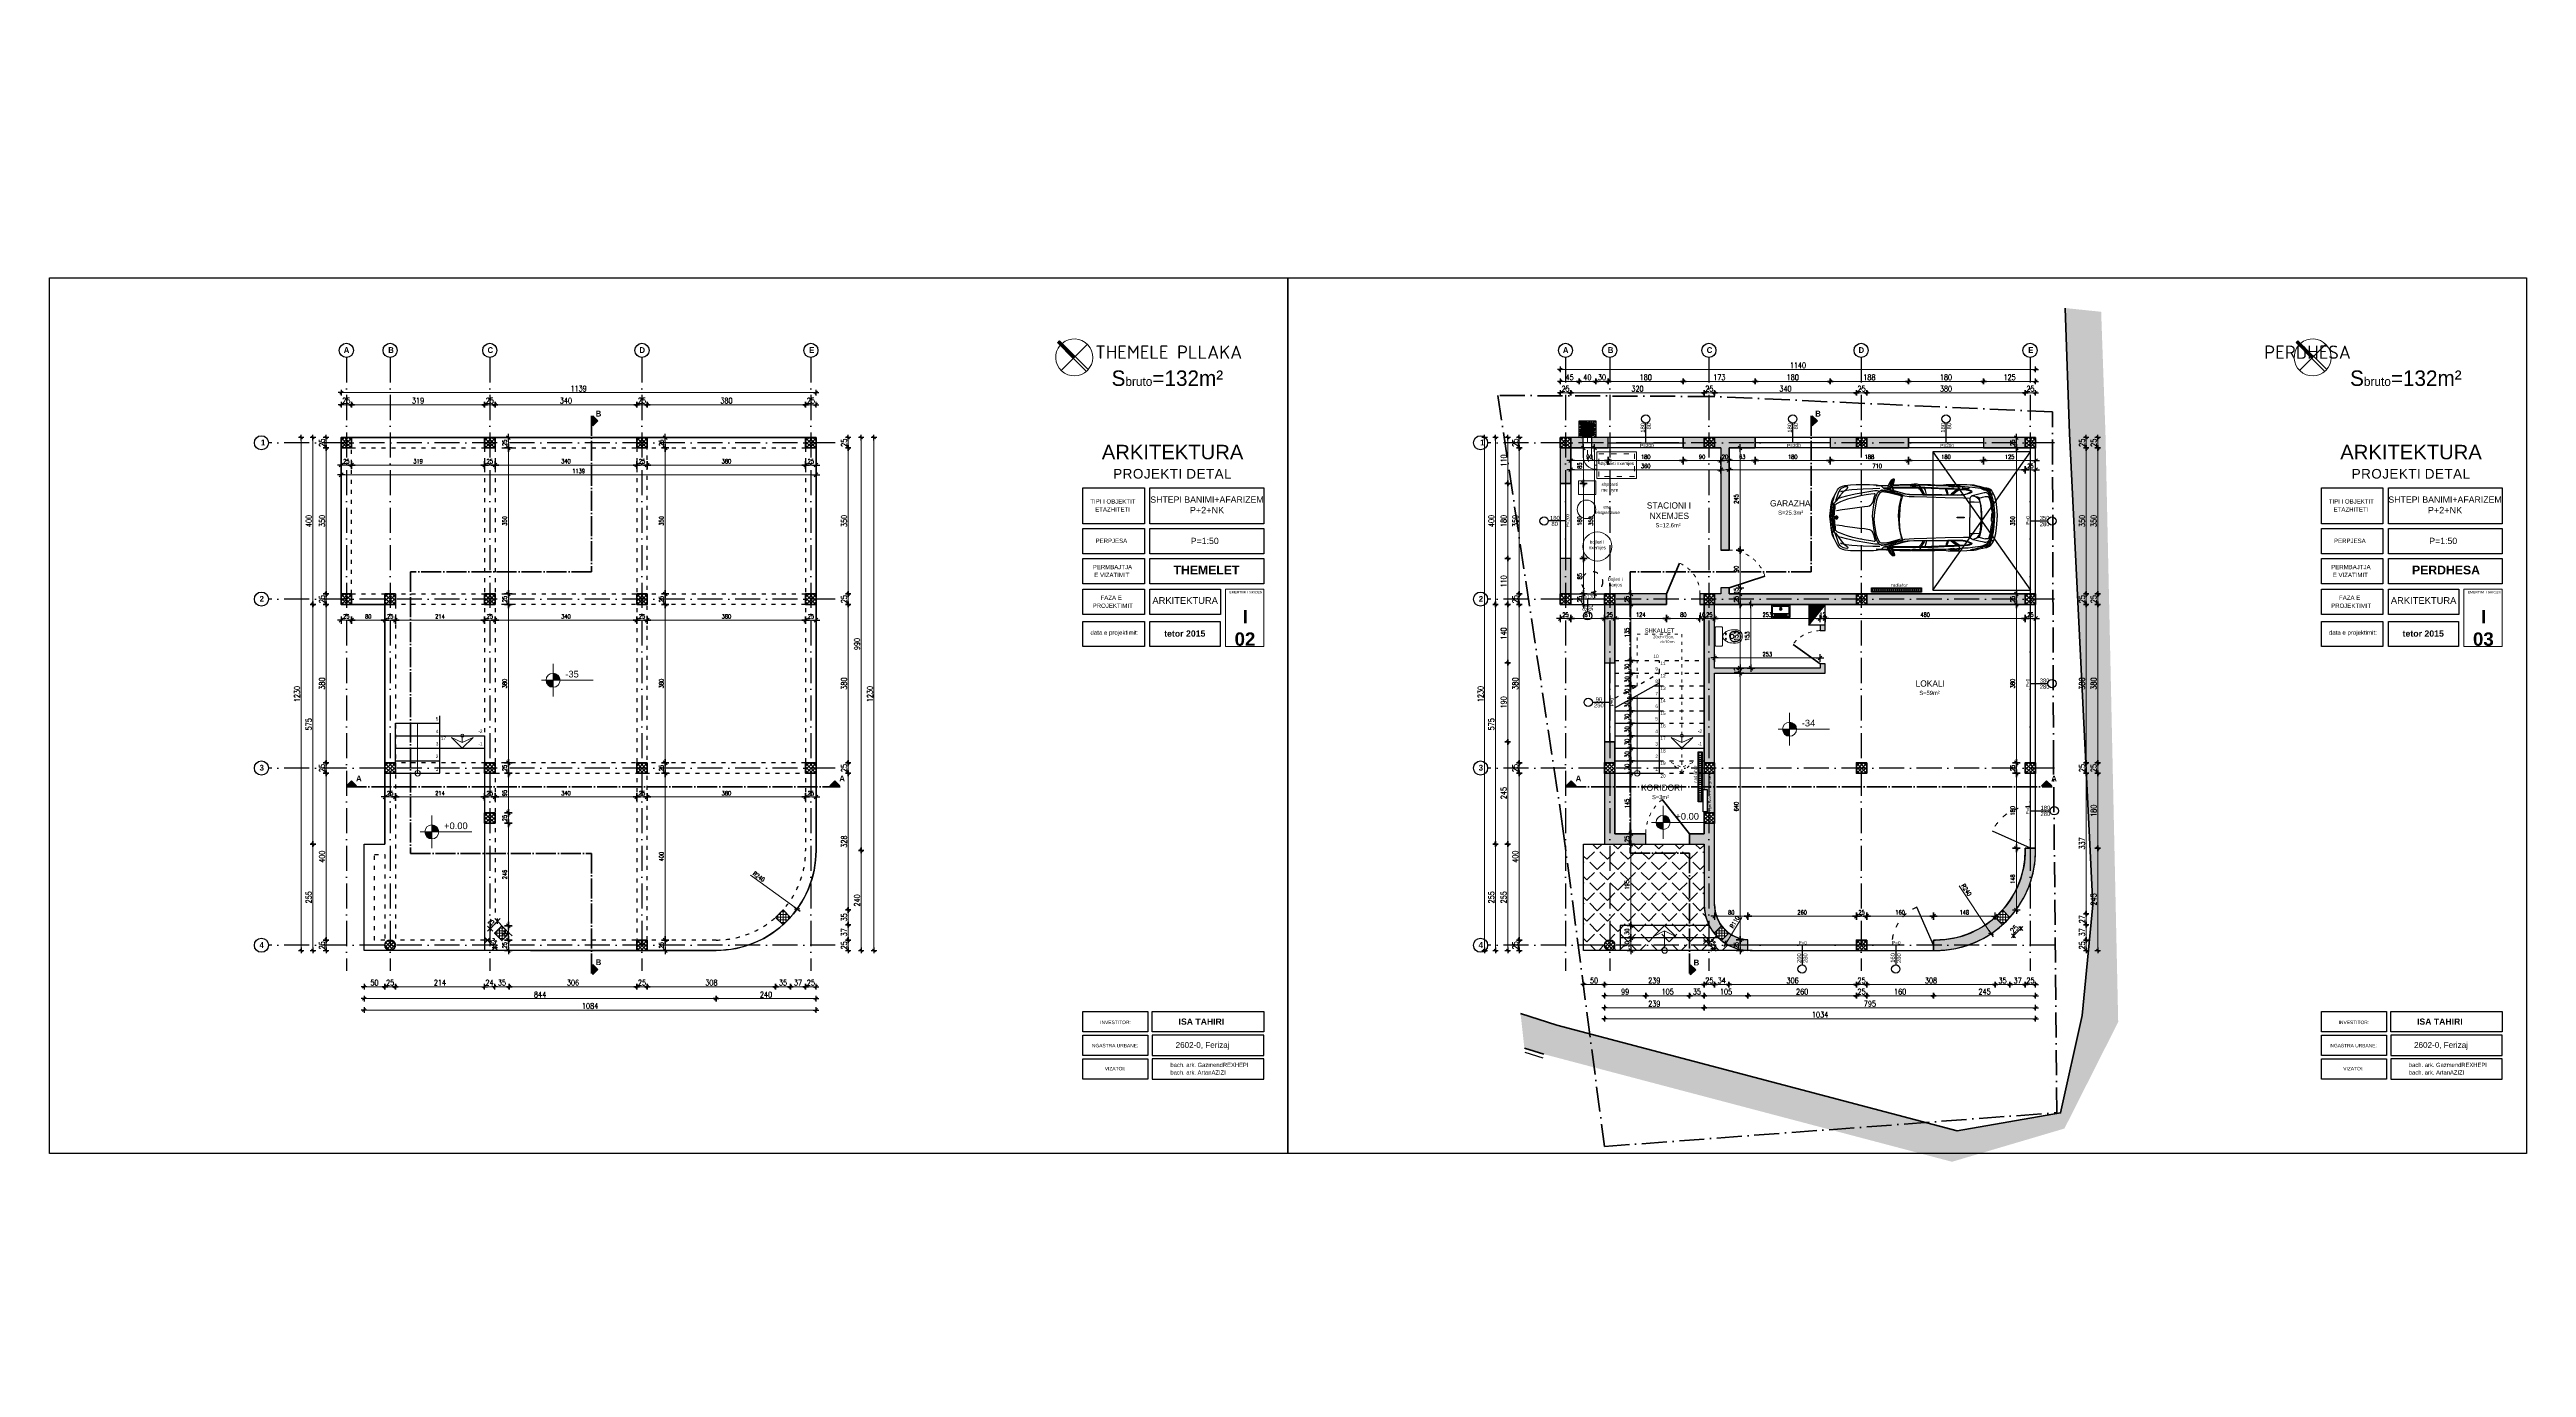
# Model space of a CAD drawing. Header units: metres. Extents: x 2674 to 33045, y -10854 to 2806.
# Drawn here: x 6315 to 12255, y -354 to 2806 of the extents above; entities that cross this region are included whole.
import ezdxf

# ---------------------------------------------------------------- set-up
doc = ezdxf.new("R2010")
doc.units = ezdxf.units.M
for name, pattern in [('ACAD_ISO03W100', [30, 12, -18]), ('ACAD_ISO04W100', [30, 24, -3, 0, -3]), ('ACAD_ISO10W100', [18, 12, -3, 0, -3])]:
    doc.linetypes.add(name, pattern=pattern)
for name, color, linetype in [('2d hamdia', 7, 'Continuous'), ('Asfallt', 8, 'Continuous'), ('Kufiri i parcelave', 7, 'Continuous'), ('Trotuari', 47, 'Continuous')]:
    doc.layers.add(name, color=color, linetype=linetype)
doc.layers.add('besi quza 1', color=7, linetype='Continuous', true_color=0x000000)
doc.styles.add('_DIM Romans 0.8', font='romans.shx', dxfattribs={"width": 0.8})
doc.styles.add('Dimensionet CM', font='swissc.ttf', dxfattribs={"height": 20})
doc.styles.get("Standard").update_dxf_attribs({"font": 'arial.ttf'})
doc.dimstyles.new('50 jasht', dxfattribs={"dimscale": 15, "dimtxt": 0.9, "dimasz": 0.3, "dimexe": 1.25, "dimexo": 0.625, "dimgap": 0.2, "dimtad": 1, "dimdec": 0, "dimzin": 12, "dimdsep": 46, "dimtxsty": '_DIM Romans 0.8', "dimblk": '- Kosa Crta za DIM (Mala)', "dimcen": 1, "dimse1": 1, "dimse2": 1, "dimclrd": 256, "dimclrt": 256, "dimazin": 3, "dimtfac": 1, "dimtdec": 0, "dimtix": 1, "dimtmove": 0, "dimatfit": 3, "dimfxl": 1, "dimlwd": 0, "dimarcsym": 0})
doc.dimstyles.new('50 mrena', dxfattribs={"dimscale": 10, "dimtxt": 1, "dimasz": 0.6, "dimexe": 1.25, "dimexo": 0.625, "dimgap": 0.4, "dimtad": 1, "dimdec": 0, "dimzin": 12, "dimdsep": 46, "dimtxsty": '_DIM Romans 0.8', "dimblk": '- Kosa Crta za DIM (Mala)', "dimcen": 2.5, "dimse1": 1, "dimse2": 1, "dimclrd": 256, "dimclrt": 256, "dimadec": 0, "dimazin": 3, "dimtfac": 1, "dimtdec": 0, "dimtix": 1, "dimtmove": 0, "dimatfit": 3, "dimfxl": 1, "dimlwd": 15, "dimarcsym": 0})

# ---------------------------------------------------------------- blocks, each defined once
blk = doc.blocks.new('oxhak 40')
h = blk.add_hatch()
h.set_pattern_fill('AR-SAND', color=256, scale=0.1)
h.paths.add_polyline_path([(35, 35), (35, 5), (5, 5), (5, 35), (10, 35), (10, 40), (0, 40), (0, 0), (40, 0), (40, 40), (30, 40), (30, 35)])
h = blk.add_hatch(color=22)
h.dxf.hatch_style = 1
h.paths.add_polyline_path([(5, 35), (5, 5), (35, 5), (35, 35)])
h.paths.add_polyline_path([(33, 20, -1), (7, 20, -1)], flags=16)
h.paths.add_polyline_path([(31, 20, -1), (9, 20, -1)], flags=0)
h = blk.add_hatch()
h.set_pattern_fill('AR-SAND', color=256, scale=0.1)
h.paths.add_polyline_path([(7, 20, 1), (33, 20, 1)])
h.paths.add_polyline_path([(31, 20, -1), (9, 20, -1)], flags=16)
h = blk.add_hatch(color=253)
h.dxf.hatch_style = 1
h.paths.add_polyline_path([(9, 20, 1), (31, 20, 1)])
h = blk.add_hatch(color=22)
h.dxf.hatch_style = 1
h.paths.add_polyline_path([(30, 35), (30, 40), (10, 40), (10, 35)])
for p, q in [((10, 40), (10, 35)), ((30, 40), (30, 35))]:
    blk.add_line(p, q)
for points in [[(0, 0), (40, 0), (40, 40), (0, 40)], [(5, 5), (35, 5), (35, 35), (5, 35)]]:
    blk.add_lwpolyline(points, close=True)
for radius in [13, 11]:
    blk.add_circle((20, 20), radius)
blk = doc.blocks.new('kerr baz')
at = {"linetype": 'Continuous'}
h = blk.add_hatch(color=253, dxfattribs=at)
edge = h.paths.add_edge_path()
edge.add_ellipse((-429.3, -3.4), major_axis=(0, 2.72), ratio=0.956426, start_angle=270, end_angle=360)
edge.add_line((-429.3, -0.7), (-429.3, -3.4))
edge.add_line((-429.3, -3.4), (-426.7, -3.4))
edge = h.paths.add_edge_path()
edge.add_line((-429.3, -3.4), (-431.9, -3.4))
edge.add_ellipse((-429.3, -3.4), major_axis=(0, 2.72), ratio=0.956426, start_angle=90, end_angle=180)
edge.add_line((-429.3, -6.1), (-429.3, -3.4))
at = {"color": 253, "linetype": 'Continuous'}
for p, q in [((-71.8, 38.7), (-61.4, 38.7)), ((-61.4, 38.7), (-46.4, 37.9)), ((-426.7, -3.4), (-431.9, -3.4)), ((-71.8, -45.5), (-61.4, -45.5)), ((-61.4, -45.5), (-46.4, -44.6))]:
    blk.add_line(p, q, dxfattribs=at)
for points in [[(-445.6, -3.4), (-445.6, 0.8), (-444.5, 14.6), (-443.1, 24.8), (-441.5, 35.4), (-440.8, 39.8), (-438.6, 45), (-435.9, 49.6), (-434, 53.4), (-429.1, 63.5), (-425.5, 70.5), (-422.8, 74.4), (-420.1, 76.9), (-416.8, 78.9), (-412.3, 80.7), (-405.6, 82.4), (-398.1, 83.2), (-390.7, 83.9), (-375.4, 84.7), (-352.6, 84.7), (-339.9, 84.7), (-329.3, 84), (-321.9, 83.4), (-317.5, 82.6), (-310.4, 81.9), (-303.4, 81.7), (-295.3, 82.5), (-289.9, 82.8)], [(-435.7, 30.5), (-435.1, 34), (-433.2, 36.2), (-431.2, 38.5), (-426.8, 42.5), (-423.8, 46.7), (-421, 51.4), (-417.5, 55.6), (-415.3, 58.9), (-412, 62.9), (-408.6, 67.1), (-405.6, 69), (-403.6, 70.9), (-400.3, 73.2), (-398.7, 74.6), (-398.1, 76.3), (-398.1, 77.8), (-399.2, 78.4), (-400.7, 78.7), (-405.8, 78.2), (-409.7, 76.8), (-415.3, 74.1), (-418, 71.2), (-421, 67.4), (-422.5, 64.3), (-424.7, 58.8), (-426.6, 53.3), (-428.4, 48.3), (-429.8, 43.6), (-431.2, 40.7), (-432, 38.4), (-432, 37.6)], [(-314.7, 66.4), (-315.8, 67.1), (-319.4, 67.9), (-325.6, 67.6), (-347.7, 64.1), (-378, 58.6), (-401.7, 53.6), (-415, 50), (-419.6, 48.4), (-422.5, 47.5), (-423.8, 46.7)], [(-313, 73.7), (-331.5, 73.4), (-356.7, 72.5), (-373, 71.7), (-387.2, 70.8), (-402.7, 68.9), (-408.1, 67.4), (-414.6, 66.3), (-417.1, 65.2)], [(-332.1, -3.4), (-332.1, -2.1), (-331.2, 11.1), (-328.8, 30.6), (-325.1, 46.9), (-321.9, 56.6), (-318.9, 62.1), (-316.2, 65.3), (-313.4, 67.4), (-310.6, 68.6), (-308.9, 68.8), (-300.8, 68.3), (-296.3, 67.4), (-263.9, 59), (-255.4, 56.6), (-251.8, 55.7), (-246.2, 54.4), (-234.5, 53.1), (-221.3, 52.8), (-187.3, 51.5), (-138.8, 50), (-89.3, 48.8), (-72.6, 48.4)], [(-290.3, 81.8), (-303.5, 81.5), (-322.4, 80.7)], [(-310.6, 68.6), (-308.8, 69.9), (-307.3, 70.5), (-305.3, 70.5), (-298.2, 69.6), (-275.9, 64.5), (-261.5, 60.6), (-254.4, 58.4), (-251.7, 57.2), (-251.6, 56.7), (-251.8, 56), (-252.7, 54.2), (-254.9, 46), (-257.2, 36.1), (-258.2, 29.2), (-259.3, 21), (-260.2, 1.4), (-260.2, -3.4)], [(-307.8, 81.8), (-308.3, 81.2), (-308.3, 80.4), (-306.4, 78.9), (-304.7, 76.8), (-302.7, 75.1), (-301.4, 74.3), (-297.2, 73), (-287.7, 70.7), (-282.2, 69), (-275.7, 67.4), (-260.7, 63.9), (-251.8, 61.3), (-246, 59.9), (-239.6, 58.9), (-234.5, 58.3), (-222.4, 57.9), (-198, 57.5), (-160.2, 57.5), (-127.6, 56.8), (-106.9, 56.6), (-91.4, 57), (-86.2, 57.8), (-80.2, 59.9), (-70.9, 62.8), (-67.8, 64.4), (-66.7, 65.5), (-67.1, 66.6), (-69.1, 68.1), (-73.3, 69.9), (-77.3, 70.6), (-84.1, 71), (-93.5, 71.5), (-103.9, 72.5), (-114.5, 73.4), (-126.4, 73.7), (-141.1, 74.5), (-157.4, 75.2), (-174.3, 75.9), (-192.7, 76.3), (-217.7, 76.3), (-273.3, 76.5), (-283.1, 76.4)], [(-291.8, 76), (-302.2, 74.8)], [(-298.9, 75.2), (-295.9, 73.7), (-284.4, 71.7), (-265.8, 66.5), (-247, 60.9), (-238.3, 59.3), (-233.2, 58.9), (-190.5, 57.9), (-147.9, 57.9), (-123.7, 57.6), (-95.6, 57.7), (-90.5, 58.2), (-81, 60.2), (-73.6, 63.3), (-69.8, 64.6), (-69.5, 66.4), (-70.8, 66.9), (-78.2, 68.9), (-82.3, 69.7), (-109.2, 71.3), (-154.8, 73), (-196.8, 74.6), (-228.8, 74.8), (-277, 74.8), (-280.4, 74.5)], [(-291, 78.1), (-292.2, 74.8), (-292.6, 73.1)], [(-287.1, 77.8), (-282.2, 77.8), (-280.7, 78.2), (-279.1, 79.1), (-278, 81.4), (-276.1, 87.5), (-274.8, 92.4), (-273.5, 96.5), (-273.6, 98), (-274.3, 98.5), (-276.8, 98.7), (-278.9, 98.2), (-282.5, 95.3), (-285.8, 91), (-288.5, 85.8), (-290.3, 82), (-291, 79.1), (-291, 77.2), (-289.6, 75.9), (-287.2, 74.6), (-284.8, 74.6), (-283.1, 74.9)], [(-276.8, 96.3), (-279.6, 94.1), (-282.4, 89.7), (-284.1, 84.7), (-285.2, 81.3), (-286, 79.4), (-286.7, 78.1), (-287.7, 78.1), (-288.2, 78.5), (-288.9, 80.1), (-288.4, 82.6), (-286.3, 87.3), (-283.3, 92.7), (-280.9, 95.9)], [(-283.1, 74.9), (-283.1, 77.5)], [(-282, 76.4), (-276.5, 69.5)], [(-281.5, 78), (-281.5, 81.4), (-280.3, 84.7), (-278.7, 89.3), (-277, 94.2), (-275.7, 97.7), (-275.1, 98.5)], [(-232, 82.7), (-234.5, 82.7), (-262.2, 82.5), (-274.3, 82.2), (-277.8, 82.2)], [(-277.3, 83.7), (-275.6, 83.8), (-259.6, 84.3), (-243.1, 84.5), (-231.4, 84.5), (-230.1, 84.5)], [(-216.5, 81.9), (-209.8, 81.9), (-209.5, 83.6), (-210.4, 85), (-213.2, 85.3), (-221.1, 85.3), (-228, 85), (-231.4, 84.2), (-232, 83.4), (-232, 82.2), (-226.4, 82.2), (-226.4, 83.2), (-224.3, 83.5), (-220.5, 83.5), (-217.5, 83.5), (-216.3, 82.6), (-216.5, 82.3), (-216.5, 81.9)], [(-227.3, 82.2), (-227.1, 81.9), (-226.5, 81.4), (-223.7, 80.9), (-221, 80.8), (-218.2, 81), (-216.3, 81.3), (-215.9, 81.7), (-215.8, 81.9)], [(-210.1, 84.5), (-201.2, 84.5), (-177.6, 84.4), (-166.5, 84), (-158.1, 83.3), (-151.5, 83.1), (-143, 83.4), (-136.3, 84.6), (-131, 85), (-118.7, 85), (-109.4, 85), (-98.9, 85), (-81, 84.6), (-71.1, 83.8), (-62.2, 83.4), (-56.2, 82.3), (-48, 80), (-38.2, 77.7), (-31.4, 76.1), (-26.6, 73.8), (-24.1, 72.6), (-21.3, 70.3), (-18.7, 66), (-16, 58.6), (-12.3, 47.3), (-9.8, 34.5), (-8.2, 20.7), (-7.3, 4.3), (-7.3, -3.4)], [(-129.5, 81), (-136.6, 81.4), (-162.8, 81.6), (-184.7, 82.1), (-209.6, 83)], [(-196.9, 58), (-198.1, 60.6), (-200.9, 65), (-204.3, 70.1), (-206.7, 72.6), (-208.9, 74.7)], [(-193.1, 57.5), (-194.2, 60.8), (-197.2, 66), (-200.2, 70.8), (-203, 74.2), (-203.8, 74.9), (-203.8, 77), (-204.9, 79.1), (-206.8, 82.1), (-207.6, 83.5), (-207.6, 84.5)], [(-188.6, 57.9), (-188.9, 61.8), (-190.9, 68.4), (-192.2, 71.8), (-193.7, 74.5)], [(-133.4, 57.5), (-133.6, 60.4), (-134.4, 63.1), (-135.7, 67.1), (-137.2, 71), (-137.9, 72.4)], [(-130.4, 56.1), (-130.6, 59.4), (-131.2, 62.3), (-132.5, 67), (-134.6, 72.3)], [(-114, 79.6), (-107.3, 79.6), (-107, 81.2), (-107.9, 82.7), (-110.7, 83), (-118.6, 83), (-125.4, 82.7), (-128.9, 81.9), (-129.5, 81), (-129.5, 79.9), (-123.9, 79.9), (-123.9, 80.9), (-121.8, 81.1), (-118, 81.1), (-115, 81.1), (-113.8, 80.3), (-114, 80), (-114, 79.6)], [(-124.8, 79.9), (-124.6, 79.5), (-124, 79.1), (-121.2, 78.6), (-118.5, 78.5), (-115.7, 78.7), (-113.8, 79), (-113.4, 79.4), (-113.3, 79.6)], [(-107, 71.1), (-112.4, 67.7), (-117.4, 63.6), (-121.4, 60.2), (-123.5, 58.4), (-124, 57.6)], [(-107.1, 85), (-104.5, 83.4), (-100.8, 80.9), (-99.3, 78.9), (-99.3, 77.7), (-100.4, 75.4), (-102.1, 73), (-102.9, 72.2), (-103.1, 70.8), (-106.8, 68.7), (-111.7, 65.4), (-116.5, 61.6), (-119.2, 58.6), (-120.5, 57.6)], [(-99.9, 70.7), (-103.7, 68.7), (-110.1, 64.3), (-115.6, 60), (-117.9, 58.1), (-118.3, 57.6)], [(-17.9, 58.3), (-18.9, 61.7), (-21.3, 66), (-23, 69.3), (-25.7, 71.6), (-28.6, 72.6), (-32.3, 73.4), (-37, 74.3), (-41.6, 74.3), (-44.8, 74), (-51.8, 74.6), (-65.4, 76.4), (-77.5, 77.7), (-87.1, 78.5), (-95.9, 79.1), (-104, 79.7), (-107.3, 79.9)], [(-92.7, 77.2), (-92.7, 78.7), (-92.4, 79), (-91.9, 79.3), (-89.7, 79.5), (-85.8, 79.2), (-80.3, 78.8), (-76.9, 78.3), (-75.5, 77.9), (-74.9, 77.4), (-74.7, 76.5), (-74.9, 75.4), (-75.3, 74.6), (-76, 73.8), (-76.6, 73.6), (-81.4, 73.7), (-87.5, 74), (-90.7, 74.4), (-92.1, 74.9), (-92.5, 75.5), (-92.7, 77.2)], [(-37, 74.3), (-40.3, 76), (-51, 78.4), (-59.9, 80.5), (-66.6, 82), (-71, 83.3), (-72, 83.8)], [(-10.2, -4.1), (-9.6, 7.6), (-11.3, 25.5), (-13.5, 39.4), (-16.5, 51.4), (-19.4, 58.9), (-21.6, 62.9), (-25.4, 66.2), (-29.3, 68.4), (-34.4, 69.9), (-38.2, 71.7), (-41.5, 73.5), (-43.1, 74.1)], [(-24.7, 68.3), (-27.2, 70.3), (-31.4, 71.8), (-35.2, 72.6), (-38.4, 73.2), (-40.9, 73.2)], [(-31.4, 76.1), (-27.6, 76.1), (-24.1, 74.9), (-20, 73.2), (-17.4, 71.3), (-13.9, 66.7), (-10.9, 61), (-7.3, 52.8), (-4, 39), (-1.4, 23.8), (0, 3.4), (0, -3.4)], [(-434, 53.4), (-437.1, 43.3), (-438.4, 39.3), (-440.1, 32.8), (-442, 19.2), (-443.3, 1), (-443.3, -3.4)], [(-441.8, 33.1), (-440, 33.1)], [(-440.1, 32.5), (-435.3, 32.5)], [(-439.8, 33.7), (-438, 34.3), (-435.6, 34.7), (-434.4, 34.8)], [(-438.9, -1.7), (-438.3, -1.5), (-437.7, -1.3), (-437.3, -1.1), (-437, -0.8), (-436.7, -0.5), (-436.5, -0.2), (-436.3, 0.2), (-436.2, 0.5), (-436.1, 0.9), (-435.9, 1.4), (-435.8, 1.8), (-435.7, 2.3), (-435.6, 2.8), (-435.6, 3.3), (-435.5, 3.9), (-435.4, 4.5), (-435.3, 5.1), (-435.3, 5.7), (-435.2, 6.3), (-435.1, 7), (-435.1, 7.7), (-435, 8.4), (-434.9, 9.1), (-434.8, 9.8), (-434.7, 10.5), (-434.7, 11.3), (-434.6, 12), (-434.5, 12.8), (-434.4, 13.5), (-434.3, 14.2), (-434.1, 15), (-434, 15.7), (-433.9, 16.4), (-433.8, 17.1), (-433.8, 17.7), (-433.7, 18.4), (-433.6, 19.1), (-433.5, 19.7), (-433.4, 20.3), (-433.3, 21), (-433.2, 21.6), (-433.1, 22.2), (-433.1, 22.8), (-433, 23.4), (-432.9, 24), (-432.9, 24.5), (-432.8, 25.1), (-432.8, 25.6), (-432.8, 26), (-432.7, 26.5), (-432.7, 26.9), (-432.7, 27.3), (-432.7, 27.6), (-432.7, 27.9), (-432.7, 28.2), (-432.7, 28.5), (-432.7, 28.7), (-432.7, 28.9), (-432.7, 29.1), (-432.7, 29.2), (-432.8, 29.3), (-432.8, 29.5), (-432.8, 29.6), (-432.8, 29.7), (-432.9, 29.8), (-432.9, 29.9), (-432.9, 30), (-433, 30.1), (-433, 30.1), (-433, 30.2), (-433.1, 30.3), (-433.1, 30.3), (-433.2, 30.4), (-433.2, 30.4), (-433.3, 30.5), (-433.4, 30.5), (-433.4, 30.5), (-433.5, 30.5), (-433.5, 30.5), (-433.6, 30.5), (-433.7, 30.5), (-433.8, 30.5), (-433.9, 30.5), (-434, 30.5), (-434.1, 30.5), (-434.2, 30.4), (-434.3, 30.4), (-434.4, 30.4), (-434.5, 30.3), (-434.6, 30.3), (-434.7, 30.2), (-434.8, 30.2), (-434.9, 30.1), (-435, 30.1), (-435.1, 30), (-435.2, 29.9), (-435.3, 29.8), (-435.5, 29.7), (-435.6, 29.6), (-435.7, 29.5), (-435.8, 29.3), (-435.9, 29.2), (-436, 29), (-436.1, 28.8), (-436.2, 28.6), (-436.3, 28.3), (-436.4, 28), (-436.5, 27.7), (-436.7, 27.4), (-436.8, 27), (-436.9, 26.6), (-437, 26.1), (-437.1, 25.6), (-437.3, 25), (-437.4, 24.4), (-437.5, 23.7), (-437.6, 23), (-437.8, 22.2), (-437.9, 21.4), (-438, 20.5), (-438.1, 19.5), (-438.2, 18.5), (-438.4, 17.5), (-438.5, 16.4), (-438.6, 15.4), (-438.7, 14.3), (-438.8, 13.1), (-438.9, 12.1), (-439, 11), (-439, 9.9), (-439.1, 8.9), (-439.2, 7.9), (-439.3, 6.9), (-439.3, 6), (-439.4, 5.1), (-439.4, 4.3), (-439.4, 3.6), (-439.5, 2.9), (-439.5, 2.2), (-439.5, 1.7), (-439.5, 1.1), (-439.5, 0.7), (-439.5, 0.3), (-439.5, -0.1), (-439.5, -0.4), (-439.5, -0.7), (-439.5, -0.9), (-439.4, -1.1), (-439.4, -1.3), (-439.3, -1.4), (-439.1, -1.6), (-438.9, -1.7)], [(-436.1, 0.8), (-438.4, 0.8), (-438.8, 0.9), (-439.2, 1.3), (-439.2, 1.5), (-439, 1.7), (-438.1, 2), (-436.6, 2.2), (-435.7, 2.3)], [(-435.3, 5), (-438, 4.9), (-438.4, 5.1), (-438.7, 5.5), (-438.7, 5.7), (-438.5, 5.9), (-437.7, 6.2), (-436.2, 6.4), (-435.2, 6.5)], [(-434.9, 9.2), (-437.9, 9.1), (-438.3, 9.2), (-438.6, 9.6), (-438.6, 9.9), (-438.5, 10.1), (-437.6, 10.3), (-436.1, 10.5), (-434.8, 10.6)], [(-434.4, 13.2), (-437.4, 13.2), (-437.8, 13.3), (-438.1, 13.7), (-438.1, 13.9), (-437.9, 14.1), (-437.1, 14.4), (-435.6, 14.6), (-434.2, 14.7)], [(-433.8, 17.3), (-436.9, 17.2), (-437.2, 17.3), (-437.6, 17.7), (-437.6, 18), (-437.4, 18.2), (-436.5, 18.4), (-435.1, 18.6), (-433.6, 18.7)], [(-433.3, 21.3), (-436.6, 21.2), (-437, 21.4), (-437.3, 21.7), (-437.3, 22), (-437.1, 22.2), (-436.3, 22.4), (-434.8, 22.7), (-433.1, 22.8)], [(-436.7, -1.9), (-436, -1.4), (-434.8, 1), (-433.9, 4.9), (-433.5, 10.4), (-432.6, 16.6), (-431.9, 21.7), (-431.3, 26.6), (-431.3, 29.5), (-431.3, 30.4), (-431.7, 31.2), (-432.1, 31.3), (-432.9, 31.1), (-433.8, 30.7), (-434, 30.5)], [(-432.8, 25.6), (-435.7, 25.6), (-436.1, 25.7), (-436.4, 26.1), (-436.4, 26.4), (-436.2, 26.6), (-435.4, 26.8), (-433.9, 27), (-432.7, 27.1)], [(-435.7, 30.5), (-435.7, 29.5)], [(-34.9, 62.3), (-49.2, 59.4), (-63.5, 55.7), (-67.8, 54.2), (-71.5, 51.3), (-72.4, 49.3), (-72.9, 47.5), (-72.6, 6.6), (-72.6, -3.4)], [(-66.1, 54.8), (-62.9, 54.4), (-55.6, 51.9), (-51.1, 48), (-48.4, 43.7), (-46.6, 38.5), (-44.6, 29.9), (-43.5, 17.7), (-42.6, 0.1), (-42.6, -3.4)], [(-40.8, -3.4), (-40.8, 0.8), (-40.9, 10.1), (-42.7, 27.5), (-45.8, 43.2), (-47.3, 47.2), (-48, 49.2), (-51.3, 50.7), (-54.7, 51.6), (-55.2, 51.5)], [(-47.8, 48.7), (-39.3, 51.2), (-32.1, 53), (-29.9, 52.8), (-24.8, 52.7), (-22.3, 51.4), (-21.2, 49.2), (-18.1, 38.2), (-15.6, 21.5), (-13.7, 9.7), (-13.7, 7.2), (-15, 6.4), (-15, -3.4)], [(-11.5, -4.9), (-11.5, 2.9), (-12.6, 17.5), (-14.1, 28.9), (-16.5, 40.8), (-18.6, 49.2), (-20.9, 54.7), (-22.4, 57.9), (-24.3, 60.6), (-26.9, 62), (-29.8, 63), (-32.5, 62.9), (-34.9, 62.3)], [(-9.9, 58.7), (-16.1, 58.9)], [(-445.6, -3.4), (-445.6, -7.6), (-444.5, -21.4), (-443.1, -31.6), (-441.5, -42.2), (-440.8, -46.6), (-438.6, -51.8), (-435.9, -56.4), (-434, -60.1), (-429.1, -70.3), (-425.5, -77.3), (-422.8, -81.2), (-420.1, -83.7), (-416.8, -85.7), (-412.3, -87.4), (-405.6, -89.2), (-398.1, -90), (-390.7, -90.7), (-375.4, -91.5), (-352.6, -91.5), (-339.9, -91.5), (-329.3, -90.8), (-321.9, -90.1), (-317.5, -89.4), (-310.4, -88.7), (-303.4, -88.5), (-295.3, -89.2), (-289.9, -89.6)], [(-434, -60.1), (-437.1, -50.1), (-438.4, -46), (-440.1, -39.6), (-442, -26), (-443.3, -7.8), (-443.3, -3.4)], [(-441.8, -39.9), (-440, -39.9)], [(-440.1, -39.3), (-435.3, -39.3)], [(-439.8, -40.5), (-438, -41.1), (-435.6, -41.5), (-434.4, -41.6)], [(-436.7, -1.9), (-437.4, -2.2), (-438, -2.3), (-438.5, -2.3), (-439, -2.2), (-439.4, -2), (-439.5, -1)], [(-436.7, -4.9), (-437.4, -4.6), (-438, -4.5), (-438.5, -4.5), (-439, -4.5), (-439.4, -4.8), (-439.5, -5.8)], [(-438.9, -5.1), (-438.3, -5.3), (-437.7, -5.5), (-437.3, -5.7), (-437, -6), (-436.7, -6.3), (-436.5, -6.6), (-436.3, -6.9), (-436.2, -7.3), (-436.1, -7.7), (-435.9, -8.1), (-435.8, -8.6), (-435.7, -9.1), (-435.6, -9.6), (-435.6, -10.1), (-435.5, -10.7), (-435.4, -11.3), (-435.3, -11.9), (-435.3, -12.5), (-435.2, -13.1), (-435.1, -13.8), (-435.1, -14.5), (-435, -15.1), (-434.9, -15.9), (-434.8, -16.6), (-434.7, -17.3), (-434.7, -18.1), (-434.6, -18.8), (-434.5, -19.5), (-434.4, -20.3), (-434.3, -21), (-434.1, -21.8), (-434, -22.5), (-433.9, -23.2), (-433.8, -23.9), (-433.8, -24.5), (-433.7, -25.2), (-433.6, -25.8), (-433.5, -26.5), (-433.4, -27.1), (-433.3, -27.8), (-433.2, -28.4), (-433.1, -29), (-433.1, -29.6), (-433, -30.2), (-432.9, -30.8), (-432.9, -31.3), (-432.8, -31.8), (-432.8, -32.3), (-432.8, -32.8), (-432.7, -33.3), (-432.7, -33.7), (-432.7, -34.1), (-432.7, -34.4), (-432.7, -34.7), (-432.7, -35), (-432.7, -35.3), (-432.7, -35.5), (-432.7, -35.7), (-432.7, -35.8), (-432.7, -36), (-432.8, -36.1), (-432.8, -36.2), (-432.8, -36.4), (-432.8, -36.5), (-432.9, -36.6), (-432.9, -36.7), (-432.9, -36.8), (-433, -36.8), (-433, -36.9), (-433, -37), (-433.1, -37.1), (-433.1, -37.1), (-433.2, -37.2), (-433.2, -37.2), (-433.3, -37.3), (-433.4, -37.3), (-433.4, -37.3), (-433.5, -37.3), (-433.5, -37.3), (-433.6, -37.3), (-433.7, -37.3), (-433.8, -37.3), (-433.9, -37.3), (-434, -37.3), (-434.1, -37.2), (-434.2, -37.2), (-434.3, -37.2), (-434.4, -37.2), (-434.5, -37.1), (-434.6, -37.1), (-434.7, -37), (-434.8, -37), (-434.9, -36.9), (-435, -36.8), (-435.1, -36.8), (-435.2, -36.7), (-435.3, -36.6), (-435.5, -36.5), (-435.6, -36.4), (-435.7, -36.3), (-435.8, -36.1), (-435.9, -36), (-436, -35.8), (-436.1, -35.6), (-436.2, -35.4), (-436.3, -35.1), (-436.4, -34.8), (-436.5, -34.5), (-436.7, -34.2), (-436.8, -33.8), (-436.9, -33.3), (-437, -32.9), (-437.1, -32.3), (-437.3, -31.8), (-437.4, -31.2), (-437.5, -30.5), (-437.6, -29.8), (-437.8, -29), (-437.9, -28.2), (-438, -27.3), (-438.1, -26.3), (-438.2, -25.3), (-438.4, -24.3), (-438.5, -23.2), (-438.6, -22.1), (-438.7, -21), (-438.8, -19.9), (-438.9, -18.8), (-439, -17.8), (-439, -16.7), (-439.1, -15.7), (-439.2, -14.7), (-439.3, -13.7), (-439.3, -12.8), (-439.4, -11.9), (-439.4, -11.1), (-439.4, -10.3), (-439.5, -9.7), (-439.5, -9), (-439.5, -8.4), (-439.5, -7.9), (-439.5, -7.5), (-439.5, -7), (-439.5, -6.7), (-439.5, -6.4), (-439.5, -6.1), (-439.5, -5.9), (-439.4, -5.7), (-439.4, -5.5), (-439.3, -5.3), (-439.1, -5.2), (-438.9, -5.1)], [(-436.1, -7.6), (-438.4, -7.5), (-438.8, -7.7), (-439.2, -8.1), (-439.2, -8.3), (-439, -8.5), (-438.1, -8.8), (-436.6, -9), (-435.7, -9.1)], [(-435.3, -11.8), (-438, -11.7), (-438.4, -11.9), (-438.7, -12.2), (-438.7, -12.5), (-438.5, -12.7), (-437.7, -12.9), (-436.2, -13.2), (-435.2, -13.2)], [(-434.9, -15.9), (-437.9, -15.9), (-438.3, -16), (-438.6, -16.4), (-438.6, -16.6), (-438.5, -16.8), (-437.6, -17.1), (-436.1, -17.3), (-434.8, -17.4)], [(-434.4, -20), (-437.4, -20), (-437.8, -20.1), (-438.1, -20.5), (-438.1, -20.7), (-437.9, -20.9), (-437.1, -21.2), (-435.6, -21.4), (-434.2, -21.5)], [(-433.8, -24), (-436.9, -24), (-437.2, -24.1), (-437.6, -24.5), (-437.6, -24.7), (-437.4, -24.9), (-436.5, -25.2), (-435.1, -25.4), (-433.6, -25.5)], [(-433.3, -28.1), (-436.6, -28), (-437, -28.1), (-437.3, -28.5), (-437.3, -28.8), (-437.1, -29), (-436.3, -29.2), (-434.8, -29.4), (-433.1, -29.6)], [(-436.7, -4.9), (-436, -5.4), (-434.8, -7.7), (-433.9, -11.7), (-433.5, -17.2), (-432.6, -23.4), (-431.9, -28.5), (-431.3, -33.4), (-431.3, -36.3), (-431.3, -37.2), (-431.7, -38), (-432.1, -38), (-432.9, -37.9), (-433.8, -37.5), (-434, -37.3)], [(-432.8, -32.4), (-435.7, -32.4), (-436.1, -32.5), (-436.4, -32.9), (-436.4, -33.1), (-436.2, -33.3), (-435.4, -33.6), (-433.9, -33.8), (-432.7, -33.9)], [(-435.7, -37.3), (-435.7, -36.3)], [(-435.7, -37.3), (-435.1, -40.8), (-433.2, -43), (-431.2, -45.3), (-426.8, -49.2), (-423.8, -53.5), (-421, -58.2), (-417.5, -62.4), (-415.3, -65.7), (-412, -69.6), (-408.6, -73.9), (-405.6, -75.8), (-403.6, -77.6), (-400.3, -80), (-398.7, -81.4), (-398.1, -83.1), (-398.1, -84.5), (-399.2, -85.2), (-400.7, -85.5), (-405.8, -85), (-409.7, -83.6), (-415.3, -80.9), (-418, -78), (-421, -74.2), (-422.5, -71.1), (-424.7, -65.6), (-426.6, -60.1), (-428.4, -55.1), (-429.8, -50.3), (-431.2, -47.5), (-432, -45.2), (-432, -44.4)], [(-429.3, -6.1), (-429.3, -0.7)], [(-314.7, -73.2), (-315.8, -73.9), (-319.4, -74.7), (-325.6, -74.3), (-347.7, -70.9), (-378, -65.4), (-401.7, -60.4), (-415, -56.8), (-419.6, -55.2), (-422.5, -54.3), (-423.8, -53.5)], [(-332.1, -3.4), (-332.1, -4.7), (-331.2, -17.9), (-328.8, -37.4), (-325.1, -53.7), (-321.9, -63.4), (-318.9, -68.9), (-316.2, -72.1), (-313.4, -74.1), (-310.6, -75.4), (-308.9, -75.6), (-300.8, -75.1), (-296.3, -74.1), (-263.9, -65.8), (-255.4, -63.4), (-251.8, -62.5), (-246.2, -61.2), (-234.5, -59.9), (-221.3, -59.6), (-187.3, -58.3), (-138.8, -56.8), (-89.3, -55.6), (-72.6, -55.2)], [(-310.6, -75.4), (-308.8, -76.7), (-307.3, -77.3), (-305.3, -77.3), (-298.2, -76.4), (-275.9, -71.2), (-261.5, -67.4), (-254.4, -65.2), (-251.7, -64), (-251.6, -63.5), (-251.8, -62.8), (-252.7, -61), (-254.9, -52.8), (-257.2, -42.9), (-258.2, -36), (-259.3, -27.8), (-260.2, -8.2), (-260.2, -3.4)], [(-307.8, -88.6), (-308.3, -88), (-308.3, -87.2), (-306.4, -85.6), (-304.7, -83.6), (-302.7, -81.9), (-301.4, -81.1), (-297.2, -79.8), (-287.7, -77.5), (-282.2, -75.8), (-275.7, -74.2), (-260.7, -70.7), (-251.8, -68.1), (-246, -66.7), (-239.6, -65.7), (-234.5, -65.1), (-222.4, -64.7), (-198, -64.3), (-160.2, -64.3), (-127.6, -63.6), (-106.9, -63.3), (-91.4, -63.8), (-86.2, -64.5), (-80.2, -66.7), (-70.9, -69.6), (-67.8, -71.2), (-66.7, -72.3), (-67.1, -73.4), (-69.1, -74.9), (-73.3, -76.7), (-77.3, -77.4), (-84.1, -77.8), (-93.5, -78.3), (-103.9, -79.2), (-114.5, -80.2), (-126.4, -80.5), (-141.1, -81.2), (-157.4, -82), (-174.3, -82.7), (-192.7, -83.1), (-217.7, -83.1), (-273.3, -83.3), (-283.1, -83.2)], [(-298.9, -81.9), (-295.9, -80.5), (-284.4, -78.4), (-265.8, -73.3), (-247, -67.7), (-238.3, -66.1), (-233.2, -65.6), (-190.5, -64.7), (-147.9, -64.7), (-123.7, -64.4), (-95.6, -64.5), (-90.5, -65), (-81, -67), (-73.6, -70.1), (-69.8, -71.4), (-69.5, -73.2), (-70.8, -73.7), (-78.2, -75.7), (-82.3, -76.5), (-109.2, -78), (-154.8, -79.8), (-196.8, -81.4), (-228.8, -81.6), (-277, -81.6), (-280.4, -81.3)], [(-210.1, -91.3), (-201.2, -91.3), (-177.6, -91.1), (-166.5, -90.8), (-158.1, -90.1), (-151.5, -89.9), (-143, -90.2), (-136.3, -91.4), (-131, -91.8), (-118.7, -91.8), (-109.4, -91.8), (-98.9, -91.8), (-81, -91.4), (-71.1, -90.6), (-62.2, -90.2), (-56.2, -89.1), (-48, -86.7), (-38.2, -84.5), (-31.4, -82.9), (-26.6, -80.6), (-24.1, -79.4), (-21.3, -77.1), (-18.7, -72.8), (-16, -65.4), (-12.3, -54.1), (-9.8, -41.3), (-8.2, -27.5), (-7.3, -11.1), (-7.3, -3.4)], [(-196.9, -64.8), (-198.1, -67.4), (-200.9, -71.8), (-204.3, -76.9), (-206.7, -79.4), (-208.9, -81.5)], [(-193.1, -64.3), (-194.2, -67.6), (-197.2, -72.8), (-200.2, -77.6), (-203, -81), (-203.8, -81.6), (-203.8, -83.8), (-204.9, -85.9), (-206.8, -88.9), (-207.6, -90.3), (-207.6, -91.3)], [(-188.6, -64.7), (-188.9, -68.6), (-190.9, -75.2), (-192.2, -78.6), (-193.7, -81.3)], [(-133.4, -64.2), (-133.6, -67.2), (-134.4, -69.9), (-135.7, -73.9), (-137.2, -77.8), (-137.9, -79.2)], [(-130.4, -62.8), (-130.6, -66.2), (-131.2, -69.1), (-132.5, -73.8), (-134.6, -79)], [(-107, -77.9), (-112.4, -74.5), (-117.4, -70.4), (-121.4, -67), (-123.5, -65.1), (-124, -64.4)], [(-107.1, -91.8), (-104.5, -90.2), (-100.8, -87.7), (-99.3, -85.6), (-99.3, -84.5), (-100.4, -82.2), (-102.1, -79.8), (-102.9, -79), (-103.1, -77.6), (-106.8, -75.5), (-111.7, -72.2), (-116.5, -68.3), (-119.2, -65.3), (-120.5, -64.4)], [(-99.9, -77.5), (-103.7, -75.5), (-110.1, -71.1), (-115.6, -66.8), (-117.9, -64.9), (-118.3, -64.4)], [(-17.9, -65.1), (-18.9, -68.4), (-21.3, -72.8), (-23, -76.1), (-25.7, -78.4), (-28.6, -79.4), (-32.3, -80.2), (-37, -81.1), (-41.6, -81.1), (-44.8, -80.8), (-51.8, -81.4), (-65.4, -83.2), (-77.5, -84.5), (-87.1, -85.3), (-95.9, -85.9), (-104, -86.5), (-107.3, -86.7)], [(-34.9, -69.1), (-49.2, -66.2), (-63.5, -62.5), (-67.8, -60.9), (-71.5, -58.1), (-72.4, -56.1), (-72.9, -54.3), (-72.6, -13.4), (-72.6, -3.4)], [(-66.1, -61.6), (-62.9, -61.2), (-55.6, -58.7), (-51.1, -54.8), (-48.4, -50.5), (-46.6, -45.3), (-44.6, -36.7), (-43.5, -24.5), (-42.6, -6.9), (-42.6, -3.4)], [(-40.8, -3.4), (-40.8, -7.6), (-40.9, -16.9), (-42.7, -34.3), (-45.8, -50), (-47.3, -54), (-48, -56), (-51.3, -57.4), (-54.7, -58.4), (-55.2, -58.3)], [(-47.8, -55.5), (-39.3, -58), (-32.1, -59.8), (-29.9, -59.6), (-24.8, -59.4), (-22.3, -58.2), (-21.2, -56), (-18.1, -44.9), (-15.6, -28.3), (-13.7, -16.5), (-13.7, -14), (-15, -13.2), (-15, -3.4)], [(-10.2, -2.7), (-9.6, -14.4), (-11.3, -32.3), (-13.5, -46.2), (-16.5, -58.2), (-19.4, -65.7), (-21.6, -69.6), (-25.4, -72.9), (-29.3, -75.2), (-34.4, -76.7), (-38.2, -78.5), (-41.5, -80.3), (-43.1, -80.9)], [(-11.5, -1.9), (-11.5, -9.7), (-12.6, -24.3), (-14.1, -35.7), (-16.5, -47.6), (-18.6, -56), (-20.9, -61.5), (-22.4, -64.7), (-24.3, -67.4), (-26.9, -68.7), (-29.8, -69.8), (-32.5, -69.6), (-34.9, -69.1)], [(-31.4, -82.9), (-27.6, -82.9), (-24.1, -81.7), (-20, -80), (-17.4, -78.1), (-13.9, -73.5), (-10.9, -67.8), (-7.3, -59.6), (-4, -45.8), (-1.4, -30.6), (0, -10.2), (0, -3.4)], [(-9.9, -65.5), (-16.1, -65.7)], [(-313, -80.5), (-331.5, -80.2), (-356.7, -79.3), (-373, -78.5), (-387.2, -77.6), (-402.7, -75.6), (-408.1, -74.2), (-414.6, -73.1), (-417.1, -72)], [(-290.3, -88.6), (-303.5, -88.2), (-322.4, -87.5)], [(-291.8, -82.8), (-302.2, -81.6)], [(-291, -84.9), (-292.2, -81.6), (-292.6, -79.9)], [(-287.1, -84.6), (-282.2, -84.6), (-280.7, -85), (-279.1, -85.9), (-278, -88.2), (-276.1, -94.3), (-274.8, -99.2), (-273.5, -103.3), (-273.6, -104.8), (-274.3, -105.3), (-276.8, -105.5), (-278.9, -105), (-282.5, -102.1), (-285.8, -97.8), (-288.5, -92.6), (-290.3, -88.8), (-291, -85.9), (-291, -84), (-289.6, -82.7), (-287.2, -81.4), (-284.8, -81.4), (-283.1, -81.7)], [(-276.8, -103.1), (-279.6, -100.9), (-282.4, -96.5), (-284.1, -91.5), (-285.2, -88.1), (-286, -86.2), (-286.7, -84.9), (-287.7, -84.9), (-288.2, -85.3), (-288.9, -86.9), (-288.4, -89.4), (-286.3, -94.1), (-283.3, -99.5), (-280.9, -102.6)], [(-283.1, -81.7), (-283.1, -84.3)], [(-282, -83.2), (-276.5, -76.3)], [(-281.5, -84.8), (-281.5, -88.2), (-280.3, -91.5), (-278.7, -96), (-277, -101), (-275.7, -104.5), (-275.1, -105.3)], [(-232, -89.5), (-234.5, -89.5), (-262.2, -89.3), (-274.3, -88.9), (-277.8, -88.9)], [(-277.3, -90.5), (-275.6, -90.6), (-259.6, -91.1), (-243.1, -91.3), (-231.4, -91.3), (-230.1, -91.3)], [(-216.5, -88.7), (-209.8, -88.7), (-209.5, -90.4), (-210.4, -91.8), (-213.2, -92.1), (-221.1, -92.1), (-228, -91.8), (-231.4, -91), (-232, -90.2), (-232, -89), (-226.4, -89), (-226.4, -90), (-224.3, -90.3), (-220.5, -90.3), (-217.5, -90.3), (-216.3, -89.4), (-216.5, -89.1), (-216.5, -88.7)], [(-227.3, -89), (-227.1, -88.7), (-226.5, -88.2), (-223.7, -87.7), (-221, -87.6), (-218.2, -87.8), (-216.3, -88.1), (-215.9, -88.5), (-215.8, -88.7)], [(-129.5, -87.8), (-136.6, -88.2), (-162.8, -88.4), (-184.7, -88.9), (-209.6, -89.8)], [(-114, -86.4), (-107.3, -86.4), (-107, -88), (-107.9, -89.5), (-110.7, -89.8), (-118.6, -89.8), (-125.4, -89.5), (-128.9, -88.7), (-129.5, -87.8), (-129.5, -86.7), (-123.9, -86.7), (-123.9, -87.6), (-121.8, -87.9), (-118, -87.9), (-115, -87.9), (-113.8, -87.1), (-114, -86.8), (-114, -86.4)], [(-124.8, -86.7), (-124.6, -86.3), (-124, -85.9), (-121.2, -85.4), (-118.5, -85.3), (-115.7, -85.4), (-113.8, -85.8), (-113.4, -86.2), (-113.3, -86.4)], [(-37, -81.1), (-40.3, -82.7), (-51, -85.2), (-59.9, -87.2), (-66.6, -88.8), (-71, -90.1), (-72, -90.6)], [(-24.7, -75.1), (-27.2, -77.1), (-31.4, -78.6), (-35.2, -79.4), (-38.4, -80), (-40.9, -80)]]:
    blk.add_lwpolyline(points, dxfattribs=at)
for points in [[(-428, 15.5), (-413.2, 18.1), (-406.1, 19.3), (-385.5, 22.1), (-367.1, 24.5), (-353.9, 26.1), (-344.7, 27.2, 0.263451), (-331.6, 36.9), (-329.7, 42.2), (-326.6, 53.2), (-326.1, 55), (-325.3, 57.4, 0.560492), (-327.8, 60.3), (-336.7, 59), (-348.9, 56.9), (-363.9, 54.1), (-384.2, 49.3), (-398.5, 45.3), (-408.6, 42.2), (-417.7, 38.5), (-422.8, 36.2), (-426.3, 34.2), (-428.5, 32.8), (-429.9, 31.1)], [(-262.5, -3.4), (-262.5, 1.9), (-262.3, 12.1), (-261, 24.5), (-258, 41.4), (-256.1, 48.6), (-255.3, 51.1, 0.374257), (-256.7, 54.4), (-260.6, 55.5), (-288.9, 62.7), (-299.8, 64.7), (-303.6, 65.1, 0.185951), (-312.6, 62.5), (-317.5, 55.1), (-321.3, 43.2), (-325.5, 22.7), (-326.7, 11.3), (-327.5, 0.3), (-327.5, -3.4)], [(-428, -22.3), (-413.2, -24.9), (-406.1, -26.1), (-385.5, -28.9), (-367.1, -31.3), (-353.9, -32.9), (-344.7, -34, -0.263451), (-331.6, -43.7), (-329.7, -49), (-326.6, -60), (-326.1, -61.7), (-325.3, -64.2, -0.560492), (-327.8, -67.1), (-336.7, -65.8), (-348.9, -63.6), (-363.9, -60.9), (-384.2, -56.1), (-398.5, -52.1), (-408.6, -48.9), (-417.7, -45.3), (-422.8, -43), (-426.3, -41), (-428.5, -39.5), (-429.9, -37.9)], [(-262.5, -3.4), (-262.5, -8.7), (-262.3, -18.8), (-261, -31.3), (-258, -48.2), (-256.1, -55.4), (-255.3, -57.9, -0.374257), (-256.7, -61.2), (-260.6, -62.2), (-288.9, -69.5), (-299.8, -71.5), (-303.6, -71.9, -0.185951), (-312.6, -69.3), (-317.5, -61.9), (-321.3, -50), (-325.5, -29.5), (-326.7, -18.1), (-327.5, -7.1), (-327.5, -3.4)]]:
    blk.add_lwpolyline(points, format="xyb", dxfattribs=at)
blk.add_lwpolyline([(-88.1, -4.1), (-106.9, -4.1), (-106.9, -2.7), (-88.1, -2.7)], close=True, dxfattribs=at)
blk.add_circle((-429.1, -3.4), 4.24, dxfattribs=at)
blk.add_arc((-429.5, -3.4), 4.24, 272.12693, 87.87307, dxfattribs=at)
blk.add_ellipse((-429.3, -3.4), major_axis=(0, 2.72), ratio=0.956426, dxfattribs=at)
blk = doc.blocks.new('radiator')
at = {"color": 204}
for p, q in [((-52.9, 7.1), (-52.9, 2.9)), ((-47.9, 7.1), (-47.9, 2.9)), ((-42.9, 7.1), (-42.9, 2.9)), ((-37.9, 7.1), (-37.9, 2.9)), ((-32.9, 7.1), (-32.9, 2.9)), ((-27.9, 7.1), (-27.9, 2.9)), ((-22.9, 7.1), (-22.9, 2.9)), ((-17.9, 7.1), (-17.9, 2.9)), ((-12.9, 7.1), (-12.9, 2.9)), ((-7.9, 7.1), (-7.9, 2.9)), ((-2.9, 7.1), (-2.9, 2.9)), ((2.1, 7.1), (2.1, 2.9)), ((7.1, 7.1), (7.1, 2.9)), ((12.1, 7.1), (12.1, 2.9)), ((17.1, 7.1), (17.1, 2.9)), ((22.1, 7.1), (22.1, 2.9)), ((27.1, 7.1), (27.1, 2.9)), ((32.1, 7.1), (32.1, 2.9)), ((37.1, 7.1), (37.1, 2.9)), ((42.1, 7.1), (42.1, 2.9)), ((47.1, 7.1), (47.1, 2.9)), ((52.1, 7.1), (52.1, 2.9))]:
    blk.add_line(p, q, dxfattribs=at)
blk.add_lwpolyline([(-60, 10), (60, 10), (60, 0), (-60, 0)], close=True)
blk.add_lwpolyline([(-58, 8), (58, 8), (58, 2), (-58, 2)], close=True, dxfattribs=at)
blk = doc.blocks.new('VERI 1')
at = {"layer": 'besi quza 1', "lineweight": 0}
h = blk.add_hatch(color=252, dxfattribs=at)
h.dxf.hatch_style = 1
edge = h.paths.add_edge_path()
edge.add_arc((-4.9, -4.9), 58.9, 128.17577, 135)
edge.add_line((-46.6, 36.7), (-4.9, -4.9))
edge.add_line((-4.9, -4.9), (0, 0))
edge.add_line((0, 0), (-41.4, 41.4))
at = {"layer": 'besi quza 1', "color": 252, "lineweight": 0}
for p, q in [((29.5, -39.4), (-46.6, 36.7)), ((34.5, -34.5), (-41.4, 41.4)), ((-37.1, -37.1), (32.1, 32.1))]:
    blk.add_line(p, q, dxfattribs=at)
at = {"layer": 'besi quza 1', "lineweight": 0}
blk.add_lwpolyline([(-41.4, 41.4, 0.029785), (-46.6, 36.7), (-4.9, -4.9), (0, 0)], format="xyb", close=True, dxfattribs=at)
at = {"layer": 'besi quza 1', "color": 252, "lineweight": 0}
blk.add_arc((-2.5, -2.5), 48.9, 139.10353, 130.89647, dxfattribs=at)
at = {"layer": 'besi quza 1', "lineweight": 0}
blk.add_arc((-4.9, -4.9), 58.9, 128.17577, 135, dxfattribs=at)
blk = doc.blocks.new('Sapls506')
blk.add_line((-0.006, -0.198), (0.007, -0.198))
at = {"color": 252, "lineweight": 15}
blk.add_lwpolyline([(-0.257, -0.03), (-0.257, -0.168, 0.414214), (-0.227, -0.198), (-0.006, -0.198), (-0.018, -0.2, 0.160975), (-0.064, -0.222, 0.055228), (-0.125, -0.292, 0.087544), (-0.165, -0.386, 0.077711), (-0.172, -0.588, 0.145572), (-0.137, -0.666, 0.193023), (0.001, -0.716, 61.25604), (0.001, -0.716, 0.193023), (0.138, -0.666, 0.145572), (0.173, -0.588, 0.077711), (0.166, -0.386, 0.087544), (0.126, -0.292, 0.055228), (0.066, -0.222, 0.161493), (0.02, -0.2), (0.007, -0.198), (0.227, -0.198, 0.414214), (0.257, -0.168), (0.257, -0.03, 0.414214), (0.227, 0), (-0.227, 0, 0.414214)], format="xyb", close=True, dxfattribs=at)
at = {"color": 30}
for points in [[(-0.014, -0.388), (-0.032, -0.389, 0.028747), (-0.06, -0.397, 0.052421), (-0.075, -0.403, 0.050041), (-0.091, -0.415, 0.040538), (-0.108, -0.434, 0.036304), (-0.124, -0.456, 0.08346), (-0.128, -0.467, 0.024812), (-0.129, -0.478, 0.009631), (-0.131, -0.504, 0.014344), (-0.132, -0.513, 0.009208), (-0.131, -0.527)], [(-0.014, -0.667), (-0.032, -0.666, -0.028747), (-0.06, -0.658, -0.052421), (-0.075, -0.652, -0.050041), (-0.091, -0.64, -0.040538), (-0.108, -0.621, -0.036304), (-0.124, -0.599, -0.08346), (-0.128, -0.588, -0.024812), (-0.129, -0.577, -0.009631), (-0.131, -0.551, -0.014344), (-0.132, -0.542, -0.009208), (-0.131, -0.528)], [(0.016, -0.388), (0.033, -0.389, -0.028747), (0.062, -0.397, -0.052421), (0.076, -0.403, -0.050041), (0.093, -0.415, -0.040538), (0.11, -0.434, -0.036304), (0.125, -0.456, -0.08346), (0.129, -0.467, -0.024812), (0.131, -0.478, -0.009631), (0.133, -0.504, -0.014344), (0.133, -0.513, -0.009208), (0.133, -0.527)], [(0.016, -0.667), (0.033, -0.666, 0.028747), (0.062, -0.658, 0.052421), (0.076, -0.652, 0.050041), (0.093, -0.64, 0.040538), (0.11, -0.621, 0.036304), (0.125, -0.599, 0.08346), (0.129, -0.588, 0.024812), (0.131, -0.577, 0.009631), (0.133, -0.551, 0.014344), (0.133, -0.542, 0.009208), (0.133, -0.528)]]:
    blk.add_lwpolyline(points, format="xyb", dxfattribs=at)
for points in [[(-0.014, -0.388), (0.001, -0.388)], [(0.016, -0.388), (0.001, -0.388)], [(-0.014, -0.667), (0.001, -0.667)], [(0.016, -0.667), (0.001, -0.667)]]:
    blk.add_lwpolyline(points, dxfattribs=at)
for centre, radius in [((-0.063, -0.283), 0.0141), ((0.001, -0.446), 0.0535), ((0.064, -0.283), 0.0141)]:
    blk.add_circle(centre, radius, dxfattribs=at)
blk = doc.blocks.new('Sapls522')
at = {"color": 252}
for p, q in [((0.03, -0.33), (0.03, -0.04)), ((0.04, -0.03), (0.52, -0.03)), ((0.04, -0.34), (0.52, -0.34)), ((0.53, -0.33), (0.53, -0.04))]:
    blk.add_line(p, q, dxfattribs=at)
at = {"color": 30}
for p, q in [((0.03, -0.25), (0.53, -0.25)), ((0.09, -0.34), (0.09, -0.25)), ((0.09, -0.28), (0.47, -0.28)), ((0.09, -0.31), (0.47, -0.31)), ((0.47, -0.34), (0.47, -0.25))]:
    blk.add_line(p, q, dxfattribs=at)
at = {"color": 252, "lineweight": 15}
blk.add_lwpolyline([(0.56, -0.34), (0.56, 0), (0, 0), (0, -0.34, 0.414214), (0.03, -0.37), (0.53, -0.37, 0.414214), (0.56, -0.34)], format="xyb", close=True, dxfattribs=at)
at = {"color": 30}
for radius in [0.04, 0.02]:
    blk.add_circle((0.28, -0.101), radius, dxfattribs=at)
at = {"color": 252}
for centre, start, end in [((0.04, -0.04), 90, 180), ((0.04, -0.33), 180, 270), ((0.52, -0.04), 0, 90), ((0.52, -0.33), 270, 0)]:
    blk.add_arc(centre, 0.01, start, end, dxfattribs=at)
blk = doc.blocks.new('- Kosa Crta za DIM (Mala)')
for points in [[(-1.5, 0), (1.5, 0)], [(-0.75, -0.75), (0.75, 0.75)], [(0, -1.5), (0, 1.5)]]:
    blk.add_lwpolyline(points)
blk = doc.blocks.new('*D117')
at = {"lineweight": 0, "transparency": 16777216}
blk.add_line((7018.8, 1954.6), (7034.8, 1954.6), dxfattribs=at)
at = {"layer": 'Defpoints', "color": 0, "lineweight": 0, "transparency": 16777216}
for p in [(7039.3, 1954.6), (7014.3, 1875.7), (7039.3, 1875.7)]:
    blk.add_point(p, dxfattribs=at)
at = {"lineweight": 0, "transparency": 16777216, "xscale": 4.5, "yscale": 4.5, "zscale": 4.5, "rotation": 180}
blk.add_blockref('- Kosa Crta za DIM (Mala)', (7014.3, 1954.6), dxfattribs=at)
at = {"lineweight": 0, "transparency": 16777216, "xscale": 4.5, "yscale": 4.5, "zscale": 4.5}
blk.add_blockref('- Kosa Crta za DIM (Mala)', (7039.3, 1954.6), dxfattribs=at)
at = {"lineweight": 0, "transparency": 16777216, "insert": (7026.8, 1964.3), "char_height": 13.5, "attachment_point": 5, "style": '_DIM Romans 0.8'}
blk.add_mtext('25', dxfattribs=at)
blk = doc.blocks.new('*D118')
at = {"lineweight": 0, "transparency": 16777216}
blk.add_line((7043.8, 1954.6), (7353.8, 1954.6), dxfattribs=at)
at = {"layer": 'Defpoints', "color": 0, "lineweight": 0, "transparency": 16777216}
for p in [(7358.3, 1954.6), (7039.3, 1875.7), (7358.3, 1875.7)]:
    blk.add_point(p, dxfattribs=at)
at = {"lineweight": 0, "transparency": 16777216, "xscale": 4.5, "yscale": 4.5, "zscale": 4.5, "rotation": 180}
blk.add_blockref('- Kosa Crta za DIM (Mala)', (7039.3, 1954.6), dxfattribs=at)
at = {"lineweight": 0, "transparency": 16777216, "xscale": 4.5, "yscale": 4.5, "zscale": 4.5}
blk.add_blockref('- Kosa Crta za DIM (Mala)', (7358.3, 1954.6), dxfattribs=at)
at = {"lineweight": 0, "transparency": 16777216, "insert": (7198.8, 1964.3), "char_height": 13.5, "attachment_point": 5, "style": '_DIM Romans 0.8'}
blk.add_mtext('319', dxfattribs=at)
blk = doc.blocks.new('*D119')
at = {"lineweight": 0, "transparency": 16777216}
blk.add_line((7362.8, 1954.6), (7378.8, 1954.6), dxfattribs=at)
at = {"layer": 'Defpoints', "color": 0, "lineweight": 0, "transparency": 16777216}
for p in [(7383.3, 1954.6), (7358.3, 1875.7), (7383.3, 1875.7)]:
    blk.add_point(p, dxfattribs=at)
at = {"lineweight": 0, "transparency": 16777216, "xscale": 4.5, "yscale": 4.5, "zscale": 4.5, "rotation": 180}
blk.add_blockref('- Kosa Crta za DIM (Mala)', (7358.3, 1954.6), dxfattribs=at)
at = {"lineweight": 0, "transparency": 16777216, "xscale": 4.5, "yscale": 4.5, "zscale": 4.5}
blk.add_blockref('- Kosa Crta za DIM (Mala)', (7383.3, 1954.6), dxfattribs=at)
at = {"lineweight": 0, "transparency": 16777216, "insert": (7370.8, 1964.3), "char_height": 13.5, "attachment_point": 5, "style": '_DIM Romans 0.8'}
blk.add_mtext('25', dxfattribs=at)
blk = doc.blocks.new('*D120')
at = {"lineweight": 0, "transparency": 16777216}
blk.add_line((7387.8, 1954.6), (7718.8, 1954.6), dxfattribs=at)
at = {"layer": 'Defpoints', "color": 0, "lineweight": 0, "transparency": 16777216}
for p in [(7723.3, 1954.6), (7383.3, 1875.7), (7723.3, 1875.7)]:
    blk.add_point(p, dxfattribs=at)
at = {"lineweight": 0, "transparency": 16777216, "xscale": 4.5, "yscale": 4.5, "zscale": 4.5, "rotation": 180}
blk.add_blockref('- Kosa Crta za DIM (Mala)', (7383.3, 1954.6), dxfattribs=at)
at = {"lineweight": 0, "transparency": 16777216, "xscale": 4.5, "yscale": 4.5, "zscale": 4.5}
blk.add_blockref('- Kosa Crta za DIM (Mala)', (7723.3, 1954.6), dxfattribs=at)
at = {"lineweight": 0, "transparency": 16777216, "insert": (7553.3, 1964.3), "char_height": 13.5, "attachment_point": 5, "style": '_DIM Romans 0.8'}
blk.add_mtext('340', dxfattribs=at)
blk = doc.blocks.new('*D121')
at = {"lineweight": 0, "transparency": 16777216}
blk.add_line((7727.8, 1954.6), (7743.8, 1954.6), dxfattribs=at)
at = {"layer": 'Defpoints', "color": 0, "lineweight": 0, "transparency": 16777216}
for p in [(7748.3, 1954.6), (7723.3, 1875.7), (7748.3, 1875.7)]:
    blk.add_point(p, dxfattribs=at)
at = {"lineweight": 0, "transparency": 16777216, "xscale": 4.5, "yscale": 4.5, "zscale": 4.5, "rotation": 180}
blk.add_blockref('- Kosa Crta za DIM (Mala)', (7723.3, 1954.6), dxfattribs=at)
at = {"lineweight": 0, "transparency": 16777216, "xscale": 4.5, "yscale": 4.5, "zscale": 4.5}
blk.add_blockref('- Kosa Crta za DIM (Mala)', (7748.3, 1954.6), dxfattribs=at)
at = {"lineweight": 0, "transparency": 16777216, "insert": (7735.8, 1964.3), "char_height": 13.5, "attachment_point": 5, "style": '_DIM Romans 0.8'}
blk.add_mtext('25', dxfattribs=at)
blk = doc.blocks.new('*D122')
at = {"lineweight": 0, "transparency": 16777216}
blk.add_line((7752.8, 1954.6), (8123.8, 1954.6), dxfattribs=at)
at = {"layer": 'Defpoints', "color": 0, "lineweight": 0, "transparency": 16777216}
for p in [(8128.3, 1954.6), (7748.3, 1875.7), (8128.3, 1875.7)]:
    blk.add_point(p, dxfattribs=at)
at = {"lineweight": 0, "transparency": 16777216, "xscale": 4.5, "yscale": 4.5, "zscale": 4.5, "rotation": 180}
blk.add_blockref('- Kosa Crta za DIM (Mala)', (7748.3, 1954.6), dxfattribs=at)
at = {"lineweight": 0, "transparency": 16777216, "xscale": 4.5, "yscale": 4.5, "zscale": 4.5}
blk.add_blockref('- Kosa Crta za DIM (Mala)', (8128.3, 1954.6), dxfattribs=at)
at = {"lineweight": 0, "transparency": 16777216, "insert": (7938.3, 1964.3), "char_height": 13.5, "attachment_point": 5, "style": '_DIM Romans 0.8'}
blk.add_mtext('380', dxfattribs=at)
blk = doc.blocks.new('*D123')
at = {"lineweight": 0, "transparency": 16777216}
blk.add_line((8132.8, 1954.6), (8148.8, 1954.6), dxfattribs=at)
at = {"layer": 'Defpoints', "color": 0, "lineweight": 0, "transparency": 16777216}
for p in [(8153.3, 1954.6), (8128.3, 1875.7), (8153.3, 1875.7)]:
    blk.add_point(p, dxfattribs=at)
at = {"lineweight": 0, "transparency": 16777216, "xscale": 4.5, "yscale": 4.5, "zscale": 4.5, "rotation": 180}
blk.add_blockref('- Kosa Crta za DIM (Mala)', (8128.3, 1954.6), dxfattribs=at)
at = {"lineweight": 0, "transparency": 16777216, "xscale": 4.5, "yscale": 4.5, "zscale": 4.5}
blk.add_blockref('- Kosa Crta za DIM (Mala)', (8153.3, 1954.6), dxfattribs=at)
at = {"lineweight": 0, "transparency": 16777216, "insert": (8140.8, 1964.3), "char_height": 13.5, "attachment_point": 5, "style": '_DIM Romans 0.8'}
blk.add_mtext('25', dxfattribs=at)
blk = doc.blocks.new('*D124')
at = {"lineweight": 0, "transparency": 16777216}
blk.add_line((7018.8, 1983.5), (8148.8, 1983.5), dxfattribs=at)
at = {"layer": 'Defpoints', "color": 0, "lineweight": 0, "transparency": 16777216}
for p in [(8153.3, 1983.5), (7014.3, 1875.7), (8153.3, 1875.7)]:
    blk.add_point(p, dxfattribs=at)
at = {"lineweight": 0, "transparency": 16777216, "xscale": 4.5, "yscale": 4.5, "zscale": 4.5, "rotation": 180}
blk.add_blockref('- Kosa Crta za DIM (Mala)', (7014.3, 1983.5), dxfattribs=at)
at = {"lineweight": 0, "transparency": 16777216, "xscale": 4.5, "yscale": 4.5, "zscale": 4.5}
blk.add_blockref('- Kosa Crta za DIM (Mala)', (8153.3, 1983.5), dxfattribs=at)
at = {"lineweight": 0, "transparency": 16777216, "insert": (7583.8, 1993.2), "char_height": 13.5, "attachment_point": 5, "style": '_DIM Romans 0.8'}
blk.add_mtext('1139', dxfattribs=at)
blk = doc.blocks.new('*D125')
at = {"lineweight": 0, "transparency": 16777216}
blk.add_line((8230.2, 1871.2), (8230.2, 1855.2), dxfattribs=at)
at = {"layer": 'Defpoints', "color": 0, "lineweight": 0, "transparency": 16777216}
for p in [(8153.3, 1875.7), (8153.3, 1850.7), (8230.2, 1850.7)]:
    blk.add_point(p, dxfattribs=at)
at = {"lineweight": 0, "transparency": 16777216, "xscale": 4.5, "yscale": 4.5, "zscale": 4.5}
for p, rotation in [((8230.2, 1875.7), 90), ((8230.2, 1850.7), 270)]:
    blk.add_blockref('- Kosa Crta za DIM (Mala)', p, dxfattribs=dict(at, rotation=rotation))
at = {"lineweight": 0, "transparency": 16777216, "insert": (8220.4, 1863.2), "char_height": 13.5, "attachment_point": 5, "rotation": 90, "style": '_DIM Romans 0.8'}
blk.add_mtext('25', dxfattribs=at)
blk = doc.blocks.new('*D126')
at = {"lineweight": 0, "transparency": 16777216}
blk.add_line((8230.2, 1846.2), (8230.2, 1505.2), dxfattribs=at)
at = {"layer": 'Defpoints', "color": 0, "lineweight": 0, "transparency": 16777216}
for p in [(8153.3, 1850.7), (8153.3, 1500.7), (8230.2, 1500.7)]:
    blk.add_point(p, dxfattribs=at)
at = {"lineweight": 0, "transparency": 16777216, "xscale": 4.5, "yscale": 4.5, "zscale": 4.5}
for p, rotation in [((8230.2, 1850.7), 90), ((8230.2, 1500.7), 270)]:
    blk.add_blockref('- Kosa Crta za DIM (Mala)', p, dxfattribs=dict(at, rotation=rotation))
at = {"lineweight": 0, "transparency": 16777216, "insert": (8220.4, 1675.7), "char_height": 13.5, "attachment_point": 5, "rotation": 90, "style": '_DIM Romans 0.8'}
blk.add_mtext('350', dxfattribs=at)
blk = doc.blocks.new('*D127')
at = {"lineweight": 0, "transparency": 16777216}
blk.add_line((8230.2, 1496.2), (8230.2, 1480.2), dxfattribs=at)
at = {"layer": 'Defpoints', "color": 0, "lineweight": 0, "transparency": 16777216}
for p in [(8153.3, 1500.7), (8153.3, 1475.7), (8230.2, 1475.7)]:
    blk.add_point(p, dxfattribs=at)
at = {"lineweight": 0, "transparency": 16777216, "xscale": 4.5, "yscale": 4.5, "zscale": 4.5}
for p, rotation in [((8230.2, 1500.7), 90), ((8230.2, 1475.7), 270)]:
    blk.add_blockref('- Kosa Crta za DIM (Mala)', p, dxfattribs=dict(at, rotation=rotation))
at = {"lineweight": 0, "transparency": 16777216, "insert": (8220.4, 1488.2), "char_height": 13.5, "attachment_point": 5, "rotation": 90, "style": '_DIM Romans 0.8'}
blk.add_mtext('25', dxfattribs=at)
blk = doc.blocks.new('*D128')
at = {"lineweight": 0, "transparency": 16777216}
blk.add_line((8230.2, 1471.2), (8230.2, 1100.2), dxfattribs=at)
at = {"layer": 'Defpoints', "color": 0, "lineweight": 0, "transparency": 16777216}
for p in [(8153.3, 1475.7), (8153.3, 1095.7), (8230.2, 1095.7)]:
    blk.add_point(p, dxfattribs=at)
at = {"lineweight": 0, "transparency": 16777216, "xscale": 4.5, "yscale": 4.5, "zscale": 4.5}
for p, rotation in [((8230.2, 1475.7), 90), ((8230.2, 1095.7), 270)]:
    blk.add_blockref('- Kosa Crta za DIM (Mala)', p, dxfattribs=dict(at, rotation=rotation))
at = {"lineweight": 0, "transparency": 16777216, "insert": (8220.4, 1285.7), "char_height": 13.5, "attachment_point": 5, "rotation": 90, "style": '_DIM Romans 0.8'}
blk.add_mtext('380', dxfattribs=at)
blk = doc.blocks.new('*D129')
at = {"lineweight": 0, "transparency": 16777216}
blk.add_line((8230.2, 1091.2), (8230.2, 1075.2), dxfattribs=at)
at = {"layer": 'Defpoints', "color": 0, "lineweight": 0, "transparency": 16777216}
for p in [(8153.3, 1095.7), (8153.3, 1070.7), (8230.2, 1070.7)]:
    blk.add_point(p, dxfattribs=at)
at = {"lineweight": 0, "transparency": 16777216, "xscale": 4.5, "yscale": 4.5, "zscale": 4.5}
for p, rotation in [((8230.2, 1095.7), 90), ((8230.2, 1070.7), 270)]:
    blk.add_blockref('- Kosa Crta za DIM (Mala)', p, dxfattribs=dict(at, rotation=rotation))
at = {"lineweight": 0, "transparency": 16777216, "insert": (8220.4, 1083.2), "char_height": 13.5, "attachment_point": 5, "rotation": 90, "style": '_DIM Romans 0.8'}
blk.add_mtext('25', dxfattribs=at)
blk = doc.blocks.new('*D130')
at = {"lineweight": 0, "transparency": 16777216}
blk.add_line((8230.2, 1066.2), (8230.2, 747.3), dxfattribs=at)
at = {"layer": 'Defpoints', "color": 0, "lineweight": 0, "transparency": 16777216}
for p in [(8153.3, 1070.7), (8074, 742.8), (8230.2, 742.8)]:
    blk.add_point(p, dxfattribs=at)
at = {"lineweight": 0, "transparency": 16777216, "xscale": 4.5, "yscale": 4.5, "zscale": 4.5}
for p, rotation in [((8230.2, 1070.7), 90), ((8230.2, 742.8), 270)]:
    blk.add_blockref('- Kosa Crta za DIM (Mala)', p, dxfattribs=dict(at, rotation=rotation))
at = {"lineweight": 0, "transparency": 16777216, "insert": (8220.4, 906.7), "char_height": 13.5, "attachment_point": 5, "rotation": 90, "style": '_DIM Romans 0.8'}
blk.add_mtext('328', dxfattribs=at)
blk = doc.blocks.new('*D131')
at = {"lineweight": 0, "transparency": 16777216}
blk.add_line((8230.2, 738.3), (8230.2, 711.9), dxfattribs=at)
at = {"layer": 'Defpoints', "color": 0, "lineweight": 0, "transparency": 16777216}
for p in [(8074, 742.8), (8074, 707.4), (8230.2, 707.4)]:
    blk.add_point(p, dxfattribs=at)
at = {"lineweight": 0, "transparency": 16777216, "xscale": 4.5, "yscale": 4.5, "zscale": 4.5}
for p, rotation in [((8230.2, 742.8), 90), ((8230.2, 707.4), 270)]:
    blk.add_blockref('- Kosa Crta za DIM (Mala)', p, dxfattribs=dict(at, rotation=rotation))
at = {"lineweight": 0, "transparency": 16777216, "insert": (8220.4, 725.1), "char_height": 13.5, "attachment_point": 5, "rotation": 90, "style": '_DIM Romans 0.8'}
blk.add_mtext('35', dxfattribs=at)
blk = doc.blocks.new('*D132')
at = {"lineweight": 0, "transparency": 16777216}
blk.add_line((8230.2, 702.9), (8230.2, 675.2), dxfattribs=at)
at = {"layer": 'Defpoints', "color": 0, "lineweight": 0, "transparency": 16777216}
for p in [(7748.3, 670.7), (8074, 707.4), (8230.2, 670.7)]:
    blk.add_point(p, dxfattribs=at)
at = {"lineweight": 0, "transparency": 16777216, "xscale": 4.5, "yscale": 4.5, "zscale": 4.5}
for p, rotation in [((8230.2, 707.4), 90), ((8230.2, 670.7), 270)]:
    blk.add_blockref('- Kosa Crta za DIM (Mala)', p, dxfattribs=dict(at, rotation=rotation))
at = {"lineweight": 0, "transparency": 16777216, "insert": (8220.4, 689.1), "char_height": 13.5, "attachment_point": 5, "rotation": 90, "style": '_DIM Romans 0.8'}
blk.add_mtext('37', dxfattribs=at)
blk = doc.blocks.new('*D133')
at = {"lineweight": 0, "transparency": 16777216}
blk.add_line((8230.2, 666.2), (8230.2, 650.2), dxfattribs=at)
at = {"layer": 'Defpoints', "color": 0, "lineweight": 0, "transparency": 16777216}
for p in [(7748.3, 670.7), (7748.3, 645.7), (8230.2, 645.7)]:
    blk.add_point(p, dxfattribs=at)
at = {"lineweight": 0, "transparency": 16777216, "xscale": 4.5, "yscale": 4.5, "zscale": 4.5}
for p, rotation in [((8230.2, 670.7), 90), ((8230.2, 645.7), 270)]:
    blk.add_blockref('- Kosa Crta za DIM (Mala)', p, dxfattribs=dict(at, rotation=rotation))
at = {"lineweight": 0, "transparency": 16777216, "insert": (8220.4, 658.2), "char_height": 13.5, "attachment_point": 5, "rotation": 90, "style": '_DIM Romans 0.8'}
blk.add_mtext('25', dxfattribs=at)
blk = doc.blocks.new('*D134')
at = {"lineweight": 0, "transparency": 16777216}
blk.add_line((8261.4, 1871.2), (8261.4, 890.2), dxfattribs=at)
at = {"layer": 'Defpoints', "color": 0, "lineweight": 0, "transparency": 16777216}
for p in [(8153.3, 1875.7), (8153.3, 885.7), (8261.4, 885.7)]:
    blk.add_point(p, dxfattribs=at)
at = {"lineweight": 0, "transparency": 16777216, "xscale": 4.5, "yscale": 4.5, "zscale": 4.5}
for p, rotation in [((8261.4, 1875.7), 90), ((8261.4, 885.7), 270)]:
    blk.add_blockref('- Kosa Crta za DIM (Mala)', p, dxfattribs=dict(at, rotation=rotation))
at = {"lineweight": 0, "transparency": 16777216, "insert": (8251.6, 1380.7), "char_height": 13.5, "attachment_point": 5, "rotation": 90, "style": '_DIM Romans 0.8'}
blk.add_mtext('990', dxfattribs=at)
blk = doc.blocks.new('*D136')
at = {"lineweight": 0, "transparency": 16777216}
blk.add_line((8261.4, 881.2), (8261.4, 650.2), dxfattribs=at)
at = {"layer": 'Defpoints', "color": 0, "lineweight": 0, "transparency": 16777216}
for p in [(8153.3, 885.7), (7913.3, 645.7), (8261.4, 645.7)]:
    blk.add_point(p, dxfattribs=at)
at = {"lineweight": 0, "transparency": 16777216, "xscale": 4.5, "yscale": 4.5, "zscale": 4.5}
for p, rotation in [((8261.4, 885.7), 90), ((8261.4, 645.7), 270)]:
    blk.add_blockref('- Kosa Crta za DIM (Mala)', p, dxfattribs=dict(at, rotation=rotation))
at = {"lineweight": 0, "transparency": 16777216, "insert": (8251.6, 765.7), "char_height": 13.5, "attachment_point": 5, "rotation": 90, "style": '_DIM Romans 0.8'}
blk.add_mtext('240', dxfattribs=at)
blk = doc.blocks.new('*D137')
at = {"lineweight": 0, "transparency": 16777216}
blk.add_line((8292.1, 650.2), (8292.1, 1871.2), dxfattribs=at)
at = {"layer": 'Defpoints', "color": 0, "lineweight": 0, "transparency": 16777216}
for p in [(8153.3, 1875.7), (8292.1, 1875.7), (7913.3, 645.7)]:
    blk.add_point(p, dxfattribs=at)
at = {"lineweight": 0, "transparency": 16777216, "xscale": 4.5, "yscale": 4.5, "zscale": 4.5}
for p, rotation in [((8292.1, 1875.7), 90), ((8292.1, 645.7), 270)]:
    blk.add_blockref('- Kosa Crta za DIM (Mala)', p, dxfattribs=dict(at, rotation=rotation))
at = {"lineweight": 0, "transparency": 16777216, "insert": (8282.3, 1260.7), "char_height": 13.5, "attachment_point": 5, "rotation": 90, "style": '_DIM Romans 0.8'}
blk.add_mtext('1230', dxfattribs=at)
blk = doc.blocks.new('*D138')
at = {"lineweight": 0, "transparency": 16777216}
blk.add_line((8148.8, 558.8), (8132.8, 558.8), dxfattribs=at)
at = {"layer": 'Defpoints', "color": 0, "lineweight": 0, "transparency": 16777216}
for p in [(8128.3, 1070.7), (8153.3, 1070.7), (8128.3, 558.8)]:
    blk.add_point(p, dxfattribs=at)
at = {"lineweight": 0, "transparency": 16777216, "xscale": 4.5, "yscale": 4.5, "zscale": 4.5, "rotation": 180}
blk.add_blockref('- Kosa Crta za DIM (Mala)', (8128.3, 558.8), dxfattribs=at)
at = {"lineweight": 0, "transparency": 16777216, "xscale": 4.5, "yscale": 4.5, "zscale": 4.5}
blk.add_blockref('- Kosa Crta za DIM (Mala)', (8153.3, 558.8), dxfattribs=at)
at = {"lineweight": 0, "transparency": 16777216, "insert": (8140.8, 568.6), "char_height": 13.5, "attachment_point": 5, "style": '_DIM Romans 0.8'}
blk.add_mtext('25', dxfattribs=at)
blk = doc.blocks.new('*D139')
at = {"lineweight": 0, "transparency": 16777216}
blk.add_line((8123.8, 558.8), (8096.1, 558.8), dxfattribs=at)
at = {"layer": 'Defpoints', "color": 0, "lineweight": 0, "transparency": 16777216}
for p in [(8128.3, 1070.7), (8091.6, 725.1), (8091.6, 558.8)]:
    blk.add_point(p, dxfattribs=at)
at = {"lineweight": 0, "transparency": 16777216, "xscale": 4.5, "yscale": 4.5, "zscale": 4.5, "rotation": 180}
blk.add_blockref('- Kosa Crta za DIM (Mala)', (8091.6, 558.8), dxfattribs=at)
at = {"lineweight": 0, "transparency": 16777216, "xscale": 4.5, "yscale": 4.5, "zscale": 4.5}
blk.add_blockref('- Kosa Crta za DIM (Mala)', (8128.3, 558.8), dxfattribs=at)
at = {"lineweight": 0, "transparency": 16777216, "insert": (8110, 568.6), "char_height": 13.5, "attachment_point": 5, "style": '_DIM Romans 0.8'}
blk.add_mtext('37', dxfattribs=at)
blk = doc.blocks.new('*D140')
at = {"lineweight": 0, "transparency": 16777216}
blk.add_line((8087.1, 558.8), (8060.8, 558.8), dxfattribs=at)
at = {"layer": 'Defpoints', "color": 0, "lineweight": 0, "transparency": 16777216}
for p in [(8056.3, 725.1), (8091.6, 725.1), (8056.3, 558.8)]:
    blk.add_point(p, dxfattribs=at)
at = {"lineweight": 0, "transparency": 16777216, "xscale": 4.5, "yscale": 4.5, "zscale": 4.5, "rotation": 180}
blk.add_blockref('- Kosa Crta za DIM (Mala)', (8056.3, 558.8), dxfattribs=at)
at = {"lineweight": 0, "transparency": 16777216, "xscale": 4.5, "yscale": 4.5, "zscale": 4.5}
blk.add_blockref('- Kosa Crta za DIM (Mala)', (8091.6, 558.8), dxfattribs=at)
at = {"lineweight": 0, "transparency": 16777216, "insert": (8074, 568.6), "char_height": 13.5, "attachment_point": 5, "style": '_DIM Romans 0.8'}
blk.add_mtext('35', dxfattribs=at)
blk = doc.blocks.new('*D141')
at = {"lineweight": 0, "transparency": 16777216}
blk.add_line((8051.8, 558.8), (7752.8, 558.8), dxfattribs=at)
at = {"layer": 'Defpoints', "color": 0, "lineweight": 0, "transparency": 16777216}
for p in [(8056.3, 725.1), (7748.3, 645.7), (7748.3, 558.8)]:
    blk.add_point(p, dxfattribs=at)
at = {"lineweight": 0, "transparency": 16777216, "xscale": 4.5, "yscale": 4.5, "zscale": 4.5, "rotation": 180}
blk.add_blockref('- Kosa Crta za DIM (Mala)', (7748.3, 558.8), dxfattribs=at)
at = {"lineweight": 0, "transparency": 16777216, "xscale": 4.5, "yscale": 4.5, "zscale": 4.5}
blk.add_blockref('- Kosa Crta za DIM (Mala)', (8056.3, 558.8), dxfattribs=at)
at = {"lineweight": 0, "transparency": 16777216, "insert": (7902.3, 568.6), "char_height": 13.5, "attachment_point": 5, "style": '_DIM Romans 0.8'}
blk.add_mtext('308', dxfattribs=at)
blk = doc.blocks.new('*D142')
at = {"lineweight": 0, "transparency": 16777216}
blk.add_line((7743.8, 558.8), (7727.8, 558.8), dxfattribs=at)
at = {"layer": 'Defpoints', "color": 0, "lineweight": 0, "transparency": 16777216}
for p in [(7723.3, 645.7), (7748.3, 645.7), (7723.3, 558.8)]:
    blk.add_point(p, dxfattribs=at)
at = {"lineweight": 0, "transparency": 16777216, "xscale": 4.5, "yscale": 4.5, "zscale": 4.5, "rotation": 180}
blk.add_blockref('- Kosa Crta za DIM (Mala)', (7723.3, 558.8), dxfattribs=at)
at = {"lineweight": 0, "transparency": 16777216, "xscale": 4.5, "yscale": 4.5, "zscale": 4.5}
blk.add_blockref('- Kosa Crta za DIM (Mala)', (7748.3, 558.8), dxfattribs=at)
at = {"lineweight": 0, "transparency": 16777216, "insert": (7735.8, 568.6), "char_height": 13.5, "attachment_point": 5, "style": '_DIM Romans 0.8'}
blk.add_mtext('25', dxfattribs=at)
blk = doc.blocks.new('*D143')
at = {"lineweight": 0, "transparency": 16777216}
blk.add_line((7718.8, 558.8), (7422.1, 558.8), dxfattribs=at)
at = {"layer": 'Defpoints', "color": 0, "lineweight": 0, "transparency": 16777216}
for p in [(7417.6, 687.3), (7723.3, 645.7), (7417.6, 558.8)]:
    blk.add_point(p, dxfattribs=at)
at = {"lineweight": 0, "transparency": 16777216, "xscale": 4.5, "yscale": 4.5, "zscale": 4.5, "rotation": 180}
blk.add_blockref('- Kosa Crta za DIM (Mala)', (7417.6, 558.8), dxfattribs=at)
at = {"lineweight": 0, "transparency": 16777216, "xscale": 4.5, "yscale": 4.5, "zscale": 4.5}
blk.add_blockref('- Kosa Crta za DIM (Mala)', (7723.3, 558.8), dxfattribs=at)
at = {"lineweight": 0, "transparency": 16777216, "insert": (7570.4, 568.6), "char_height": 13.5, "attachment_point": 5, "style": '_DIM Romans 0.8'}
blk.add_mtext('306', dxfattribs=at)
blk = doc.blocks.new('*D144')
at = {"lineweight": 0, "transparency": 16777216}
blk.add_line((7413.1, 558.8), (7386.7, 558.8), dxfattribs=at)
at = {"layer": 'Defpoints', "color": 0, "lineweight": 0, "transparency": 16777216}
for p in [(7382.2, 687.3), (7417.6, 687.3), (7382.2, 558.8)]:
    blk.add_point(p, dxfattribs=at)
at = {"lineweight": 0, "transparency": 16777216, "xscale": 4.5, "yscale": 4.5, "zscale": 4.5, "rotation": 180}
blk.add_blockref('- Kosa Crta za DIM (Mala)', (7382.2, 558.8), dxfattribs=at)
at = {"lineweight": 0, "transparency": 16777216, "xscale": 4.5, "yscale": 4.5, "zscale": 4.5}
blk.add_blockref('- Kosa Crta za DIM (Mala)', (7417.6, 558.8), dxfattribs=at)
at = {"lineweight": 0, "transparency": 16777216, "insert": (7399.9, 568.6), "char_height": 13.5, "attachment_point": 5, "style": '_DIM Romans 0.8'}
blk.add_mtext('35', dxfattribs=at)
blk = doc.blocks.new('*D145')
at = {"lineweight": 0, "transparency": 16777216}
for p, q in [((7353.8, 558.8), (7349.3, 558.8)), ((7382.2, 558.8), (7358.3, 558.8)), ((7386.7, 558.8), (7391.2, 558.8))]:
    blk.add_line(p, q, dxfattribs=at)
at = {"layer": 'Defpoints', "color": 0, "lineweight": 0, "transparency": 16777216}
for p in [(7382.2, 687.3), (7358.3, 645.7), (7358.3, 558.8)]:
    blk.add_point(p, dxfattribs=at)
at = {"lineweight": 0, "transparency": 16777216, "xscale": 4.5, "yscale": 4.5, "zscale": 4.5}
blk.add_blockref('- Kosa Crta za DIM (Mala)', (7358.3, 558.8), dxfattribs=at)
at = {"lineweight": 0, "transparency": 16777216, "xscale": 4.5, "yscale": 4.5, "zscale": 4.5, "rotation": 180}
blk.add_blockref('- Kosa Crta za DIM (Mala)', (7382.2, 558.8), dxfattribs=at)
at = {"lineweight": 0, "transparency": 16777216, "insert": (7370.3, 568.6), "char_height": 13.5, "attachment_point": 5, "style": '_DIM Romans 0.8'}
blk.add_mtext('24', dxfattribs=at)
blk = doc.blocks.new('*D146')
at = {"lineweight": 0, "transparency": 16777216}
blk.add_line((7353.8, 558.8), (7148.8, 558.8), dxfattribs=at)
at = {"layer": 'Defpoints', "color": 0, "lineweight": 0, "transparency": 16777216}
for p in [(7144.3, 658.2), (7358.3, 645.7), (7144.3, 558.8)]:
    blk.add_point(p, dxfattribs=at)
at = {"lineweight": 0, "transparency": 16777216, "xscale": 4.5, "yscale": 4.5, "zscale": 4.5, "rotation": 180}
blk.add_blockref('- Kosa Crta za DIM (Mala)', (7144.3, 558.8), dxfattribs=at)
at = {"lineweight": 0, "transparency": 16777216, "xscale": 4.5, "yscale": 4.5, "zscale": 4.5}
blk.add_blockref('- Kosa Crta za DIM (Mala)', (7358.3, 558.8), dxfattribs=at)
at = {"lineweight": 0, "transparency": 16777216, "insert": (7251.3, 568.6), "char_height": 13.5, "attachment_point": 5, "style": '_DIM Romans 0.8'}
blk.add_mtext('214', dxfattribs=at)
blk = doc.blocks.new('*D147')
at = {"lineweight": 0, "transparency": 16777216}
blk.add_line((7139.8, 558.8), (7123.8, 558.8), dxfattribs=at)
at = {"layer": 'Defpoints', "color": 0, "lineweight": 0, "transparency": 16777216}
for p in [(7119.3, 658.2), (7144.3, 658.2), (7119.3, 558.8)]:
    blk.add_point(p, dxfattribs=at)
at = {"lineweight": 0, "transparency": 16777216, "xscale": 4.5, "yscale": 4.5, "zscale": 4.5, "rotation": 180}
blk.add_blockref('- Kosa Crta za DIM (Mala)', (7119.3, 558.8), dxfattribs=at)
at = {"lineweight": 0, "transparency": 16777216, "xscale": 4.5, "yscale": 4.5, "zscale": 4.5}
blk.add_blockref('- Kosa Crta za DIM (Mala)', (7144.3, 558.8), dxfattribs=at)
at = {"lineweight": 0, "transparency": 16777216, "insert": (7131.8, 568.6), "char_height": 13.5, "attachment_point": 5, "style": '_DIM Romans 0.8'}
blk.add_mtext('25', dxfattribs=at)
blk = doc.blocks.new('*D148')
at = {"lineweight": 0, "transparency": 16777216}
blk.add_line((7114.8, 558.8), (7073.8, 558.8), dxfattribs=at)
at = {"layer": 'Defpoints', "color": 0, "lineweight": 0, "transparency": 16777216}
for p in [(7119.3, 658.2), (7069.3, 645.7), (7069.3, 558.8)]:
    blk.add_point(p, dxfattribs=at)
at = {"lineweight": 0, "transparency": 16777216, "xscale": 4.5, "yscale": 4.5, "zscale": 4.5, "rotation": 180}
blk.add_blockref('- Kosa Crta za DIM (Mala)', (7069.3, 558.8), dxfattribs=at)
at = {"lineweight": 0, "transparency": 16777216, "xscale": 4.5, "yscale": 4.5, "zscale": 4.5}
blk.add_blockref('- Kosa Crta za DIM (Mala)', (7119.3, 558.8), dxfattribs=at)
at = {"lineweight": 0, "transparency": 16777216, "insert": (7094.3, 568.6), "char_height": 13.5, "attachment_point": 5, "style": '_DIM Romans 0.8'}
blk.add_mtext('50', dxfattribs=at)
blk = doc.blocks.new('*D149')
at = {"lineweight": 0, "transparency": 16777216}
blk.add_line((7073.8, 530.2), (7908.8, 530.2), dxfattribs=at)
at = {"layer": 'Defpoints', "color": 0, "lineweight": 0, "transparency": 16777216}
for p in [(7069.3, 645.7), (7913.3, 645.7), (7913.3, 530.2)]:
    blk.add_point(p, dxfattribs=at)
at = {"lineweight": 0, "transparency": 16777216, "xscale": 4.5, "yscale": 4.5, "zscale": 4.5, "rotation": 180}
blk.add_blockref('- Kosa Crta za DIM (Mala)', (7069.3, 530.2), dxfattribs=at)
at = {"lineweight": 0, "transparency": 16777216, "xscale": 4.5, "yscale": 4.5, "zscale": 4.5}
blk.add_blockref('- Kosa Crta za DIM (Mala)', (7913.3, 530.2), dxfattribs=at)
at = {"lineweight": 0, "transparency": 16777216, "insert": (7491.3, 540), "char_height": 13.5, "attachment_point": 5, "style": '_DIM Romans 0.8'}
blk.add_mtext('844', dxfattribs=at)
blk = doc.blocks.new('*D150')
at = {"lineweight": 0, "transparency": 16777216}
blk.add_line((7917.8, 530.2), (8148.8, 530.2), dxfattribs=at)
at = {"layer": 'Defpoints', "color": 0, "lineweight": 0, "transparency": 16777216}
for p in [(8153.3, 885.7), (7913.3, 645.7), (8153.3, 530.2)]:
    blk.add_point(p, dxfattribs=at)
at = {"lineweight": 0, "transparency": 16777216, "xscale": 4.5, "yscale": 4.5, "zscale": 4.5, "rotation": 180}
blk.add_blockref('- Kosa Crta za DIM (Mala)', (7913.3, 530.2), dxfattribs=at)
at = {"lineweight": 0, "transparency": 16777216, "xscale": 4.5, "yscale": 4.5, "zscale": 4.5}
blk.add_blockref('- Kosa Crta za DIM (Mala)', (8153.3, 530.2), dxfattribs=at)
at = {"lineweight": 0, "transparency": 16777216, "insert": (8033.3, 540), "char_height": 13.5, "attachment_point": 5, "style": '_DIM Romans 0.8'}
blk.add_mtext('240', dxfattribs=at)
blk = doc.blocks.new('*D151')
at = {"lineweight": 0, "transparency": 16777216}
blk.add_line((7073.8, 502.9), (8148.8, 502.9), dxfattribs=at)
at = {"layer": 'Defpoints', "color": 0, "lineweight": 0, "transparency": 16777216}
for p in [(8153.3, 885.7), (7069.3, 645.7), (8153.3, 502.9)]:
    blk.add_point(p, dxfattribs=at)
at = {"lineweight": 0, "transparency": 16777216, "xscale": 4.5, "yscale": 4.5, "zscale": 4.5, "rotation": 180}
blk.add_blockref('- Kosa Crta za DIM (Mala)', (7069.3, 502.9), dxfattribs=at)
at = {"lineweight": 0, "transparency": 16777216, "xscale": 4.5, "yscale": 4.5, "zscale": 4.5}
blk.add_blockref('- Kosa Crta za DIM (Mala)', (8153.3, 502.9), dxfattribs=at)
at = {"lineweight": 0, "transparency": 16777216, "insert": (7611.3, 512.7), "char_height": 13.5, "attachment_point": 5, "style": '_DIM Romans 0.8'}
blk.add_mtext('1084', dxfattribs=at)
blk = doc.blocks.new('*D152')
at = {"lineweight": 0, "transparency": 16777216}
blk.add_line((6978.2, 650.2), (6978.2, 666.2), dxfattribs=at)
at = {"layer": 'Defpoints', "color": 0, "lineweight": 0, "transparency": 16777216}
for p in [(6978.2, 670.7), (7131.8, 670.7), (7069.3, 645.7)]:
    blk.add_point(p, dxfattribs=at)
at = {"lineweight": 0, "transparency": 16777216, "xscale": 4.5, "yscale": 4.5, "zscale": 4.5}
for p, rotation in [((6978.2, 670.7), 90), ((6978.2, 645.7), 270)]:
    blk.add_blockref('- Kosa Crta za DIM (Mala)', p, dxfattribs=dict(at, rotation=rotation))
at = {"lineweight": 0, "transparency": 16777216, "insert": (6968.5, 658.2), "char_height": 13.5, "attachment_point": 5, "rotation": 90, "style": '_DIM Romans 0.8'}
blk.add_mtext('25', dxfattribs=at)
blk = doc.blocks.new('*D153')
at = {"lineweight": 0, "transparency": 16777216}
blk.add_line((6978.2, 675.2), (6978.2, 1066.2), dxfattribs=at)
at = {"layer": 'Defpoints', "color": 0, "lineweight": 0, "transparency": 16777216}
for p in [(6978.2, 1070.7), (7119.3, 1070.7), (7131.8, 670.7)]:
    blk.add_point(p, dxfattribs=at)
at = {"lineweight": 0, "transparency": 16777216, "xscale": 4.5, "yscale": 4.5, "zscale": 4.5}
for p, rotation in [((6978.2, 1070.7), 90), ((6978.2, 670.7), 270)]:
    blk.add_blockref('- Kosa Crta za DIM (Mala)', p, dxfattribs=dict(at, rotation=rotation))
at = {"lineweight": 0, "transparency": 16777216, "insert": (6968.5, 870.7), "char_height": 13.5, "attachment_point": 5, "rotation": 90, "style": '_DIM Romans 0.8'}
blk.add_mtext('400', dxfattribs=at)
blk = doc.blocks.new('*D154')
at = {"lineweight": 0, "transparency": 16777216}
blk.add_line((6978.2, 1075.2), (6978.2, 1091.2), dxfattribs=at)
at = {"layer": 'Defpoints', "color": 0, "lineweight": 0, "transparency": 16777216}
for p in [(6978.2, 1095.7), (7119.3, 1095.7), (7119.3, 1070.7)]:
    blk.add_point(p, dxfattribs=at)
at = {"lineweight": 0, "transparency": 16777216, "xscale": 4.5, "yscale": 4.5, "zscale": 4.5}
for p, rotation in [((6978.2, 1095.7), 90), ((6978.2, 1070.7), 270)]:
    blk.add_blockref('- Kosa Crta za DIM (Mala)', p, dxfattribs=dict(at, rotation=rotation))
at = {"lineweight": 0, "transparency": 16777216, "insert": (6968.5, 1083.2), "char_height": 13.5, "attachment_point": 5, "rotation": 90, "style": '_DIM Romans 0.8'}
blk.add_mtext('25', dxfattribs=at)
blk = doc.blocks.new('*D155')
at = {"lineweight": 0, "transparency": 16777216}
blk.add_line((6978.2, 1100.2), (6978.2, 1471.2), dxfattribs=at)
at = {"layer": 'Defpoints', "color": 0, "lineweight": 0, "transparency": 16777216}
for p in [(6978.2, 1475.7), (7119.3, 1475.7), (7119.3, 1095.7)]:
    blk.add_point(p, dxfattribs=at)
at = {"lineweight": 0, "transparency": 16777216, "xscale": 4.5, "yscale": 4.5, "zscale": 4.5}
for p, rotation in [((6978.2, 1475.7), 90), ((6978.2, 1095.7), 270)]:
    blk.add_blockref('- Kosa Crta za DIM (Mala)', p, dxfattribs=dict(at, rotation=rotation))
at = {"lineweight": 0, "transparency": 16777216, "insert": (6968.5, 1285.7), "char_height": 13.5, "attachment_point": 5, "rotation": 90, "style": '_DIM Romans 0.8'}
blk.add_mtext('380', dxfattribs=at)
blk = doc.blocks.new('*D156')
at = {"lineweight": 0, "transparency": 16777216}
blk.add_line((6978.2, 1480.2), (6978.2, 1496.2), dxfattribs=at)
at = {"layer": 'Defpoints', "color": 0, "lineweight": 0, "transparency": 16777216}
for p in [(6978.2, 1500.7), (7119.3, 1500.7), (7119.3, 1475.7)]:
    blk.add_point(p, dxfattribs=at)
at = {"lineweight": 0, "transparency": 16777216, "xscale": 4.5, "yscale": 4.5, "zscale": 4.5}
for p, rotation in [((6978.2, 1500.7), 90), ((6978.2, 1475.7), 270)]:
    blk.add_blockref('- Kosa Crta za DIM (Mala)', p, dxfattribs=dict(at, rotation=rotation))
at = {"lineweight": 0, "transparency": 16777216, "insert": (6968.5, 1488.2), "char_height": 13.5, "attachment_point": 5, "rotation": 90, "style": '_DIM Romans 0.8'}
blk.add_mtext('25', dxfattribs=at)
blk = doc.blocks.new('*D157')
at = {"lineweight": 0, "transparency": 16777216}
blk.add_line((6978.2, 1505.2), (6978.2, 1846.2), dxfattribs=at)
at = {"layer": 'Defpoints', "color": 0, "lineweight": 0, "transparency": 16777216}
for p in [(6978.2, 1850.7), (7039.3, 1850.7), (7119.3, 1500.7)]:
    blk.add_point(p, dxfattribs=at)
at = {"lineweight": 0, "transparency": 16777216, "xscale": 4.5, "yscale": 4.5, "zscale": 4.5}
for p, rotation in [((6978.2, 1850.7), 90), ((6978.2, 1500.7), 270)]:
    blk.add_blockref('- Kosa Crta za DIM (Mala)', p, dxfattribs=dict(at, rotation=rotation))
at = {"lineweight": 0, "transparency": 16777216, "insert": (6968.5, 1675.7), "char_height": 13.5, "attachment_point": 5, "rotation": 90, "style": '_DIM Romans 0.8'}
blk.add_mtext('350', dxfattribs=at)
blk = doc.blocks.new('*D158')
at = {"lineweight": 0, "transparency": 16777216}
blk.add_line((6978.2, 1855.2), (6978.2, 1871.2), dxfattribs=at)
at = {"layer": 'Defpoints', "color": 0, "lineweight": 0, "transparency": 16777216}
for p in [(6978.2, 1875.7), (7039.3, 1875.7), (7039.3, 1850.7)]:
    blk.add_point(p, dxfattribs=at)
at = {"lineweight": 0, "transparency": 16777216, "xscale": 4.5, "yscale": 4.5, "zscale": 4.5}
for p, rotation in [((6978.2, 1875.7), 90), ((6978.2, 1850.7), 270)]:
    blk.add_blockref('- Kosa Crta za DIM (Mala)', p, dxfattribs=dict(at, rotation=rotation))
at = {"lineweight": 0, "transparency": 16777216, "insert": (6968.5, 1863.2), "char_height": 13.5, "attachment_point": 5, "rotation": 90, "style": '_DIM Romans 0.8'}
blk.add_mtext('25', dxfattribs=at)
blk = doc.blocks.new('*D159')
at = {"lineweight": 0, "transparency": 16777216}
blk.add_line((6946.5, 1871.2), (6946.5, 1480.2), dxfattribs=at)
at = {"layer": 'Defpoints', "color": 0, "lineweight": 0, "transparency": 16777216}
for p in [(7014.3, 1875.7), (6946.5, 1475.7), (7014.3, 1475.7)]:
    blk.add_point(p, dxfattribs=at)
at = {"lineweight": 0, "transparency": 16777216, "xscale": 4.5, "yscale": 4.5, "zscale": 4.5}
for p, rotation in [((6946.5, 1875.7), 90), ((6946.5, 1475.7), 270)]:
    blk.add_blockref('- Kosa Crta za DIM (Mala)', p, dxfattribs=dict(at, rotation=rotation))
at = {"lineweight": 0, "transparency": 16777216, "insert": (6936.7, 1675.7), "char_height": 13.5, "attachment_point": 5, "rotation": 90, "style": '_DIM Romans 0.8'}
blk.add_mtext('400', dxfattribs=at)
blk = doc.blocks.new('*D160')
at = {"lineweight": 0, "transparency": 16777216}
blk.add_line((6946.5, 1471.2), (6946.5, 905.2), dxfattribs=at)
at = {"layer": 'Defpoints', "color": 0, "lineweight": 0, "transparency": 16777216}
for p in [(7014.3, 1475.7), (6946.5, 900.7), (7069.3, 900.7)]:
    blk.add_point(p, dxfattribs=at)
at = {"lineweight": 0, "transparency": 16777216, "xscale": 4.5, "yscale": 4.5, "zscale": 4.5}
for p, rotation in [((6946.5, 1475.7), 90), ((6946.5, 900.7), 270)]:
    blk.add_blockref('- Kosa Crta za DIM (Mala)', p, dxfattribs=dict(at, rotation=rotation))
at = {"lineweight": 0, "transparency": 16777216, "insert": (6936.7, 1188.2), "char_height": 13.5, "attachment_point": 5, "rotation": 90, "style": '_DIM Romans 0.8'}
blk.add_mtext('575', dxfattribs=at)
blk = doc.blocks.new('*D161')
at = {"lineweight": 0, "transparency": 16777216}
blk.add_line((6946.5, 896.2), (6946.5, 650.2), dxfattribs=at)
at = {"layer": 'Defpoints', "color": 0, "lineweight": 0, "transparency": 16777216}
for p in [(7069.3, 900.7), (6946.5, 645.7), (7069.3, 645.7)]:
    blk.add_point(p, dxfattribs=at)
at = {"lineweight": 0, "transparency": 16777216, "xscale": 4.5, "yscale": 4.5, "zscale": 4.5}
for p, rotation in [((6946.5, 900.7), 90), ((6946.5, 645.7), 270)]:
    blk.add_blockref('- Kosa Crta za DIM (Mala)', p, dxfattribs=dict(at, rotation=rotation))
at = {"lineweight": 0, "transparency": 16777216, "insert": (6936.7, 773.2), "char_height": 13.5, "attachment_point": 5, "rotation": 90, "style": '_DIM Romans 0.8'}
blk.add_mtext('255', dxfattribs=at)
blk = doc.blocks.new('*D162')
at = {"lineweight": 0, "transparency": 16777216}
blk.add_line((6918.4, 650.2), (6918.4, 1871.2), dxfattribs=at)
at = {"layer": 'Defpoints', "color": 0, "lineweight": 0, "transparency": 16777216}
for p in [(6918.4, 1875.7), (7014.3, 1875.7), (7069.3, 645.7)]:
    blk.add_point(p, dxfattribs=at)
at = {"lineweight": 0, "transparency": 16777216, "xscale": 4.5, "yscale": 4.5, "zscale": 4.5}
for p, rotation in [((6918.4, 1875.7), 90), ((6918.4, 645.7), 270)]:
    blk.add_blockref('- Kosa Crta za DIM (Mala)', p, dxfattribs=dict(at, rotation=rotation))
at = {"lineweight": 0, "transparency": 16777216, "insert": (6908.7, 1260.7), "char_height": 13.5, "attachment_point": 5, "rotation": 90, "style": '_DIM Romans 0.8'}
blk.add_mtext('1230', dxfattribs=at)
blk = doc.blocks.new('*D163')
at = {"lineweight": 15, "transparency": 16777216}
blk.add_line((7020.3, 1809.9), (7033.3, 1809.9), dxfattribs=at)
at = {"layer": 'Defpoints', "color": 0, "lineweight": 0, "transparency": 16777216}
for p in [(7014.3, 1850.7), (7039.3, 1850.7), (7039.3, 1809.9)]:
    blk.add_point(p, dxfattribs=at)
at = {"lineweight": 15, "transparency": 16777216, "xscale": 6, "yscale": 6, "zscale": 6, "rotation": 180}
blk.add_blockref('- Kosa Crta za DIM (Mala)', (7014.3, 1809.9), dxfattribs=at)
at = {"lineweight": 15, "transparency": 16777216, "xscale": 6, "yscale": 6, "zscale": 6}
blk.add_blockref('- Kosa Crta za DIM (Mala)', (7039.3, 1809.9), dxfattribs=at)
at = {"lineweight": 0, "transparency": 16777216, "insert": (7026.8, 1818.9), "char_height": 10, "attachment_point": 5, "style": '_DIM Romans 0.8'}
blk.add_mtext('25', dxfattribs=at)
blk = doc.blocks.new('*D164')
at = {"lineweight": 15, "transparency": 16777216}
blk.add_line((7045.3, 1809.9), (7352.3, 1809.9), dxfattribs=at)
at = {"layer": 'Defpoints', "color": 0, "lineweight": 0, "transparency": 16777216}
for p in [(7039.3, 1850.7), (7358.3, 1850.7), (7358.3, 1809.9)]:
    blk.add_point(p, dxfattribs=at)
at = {"lineweight": 15, "transparency": 16777216, "xscale": 6, "yscale": 6, "zscale": 6, "rotation": 180}
blk.add_blockref('- Kosa Crta za DIM (Mala)', (7039.3, 1809.9), dxfattribs=at)
at = {"lineweight": 15, "transparency": 16777216, "xscale": 6, "yscale": 6, "zscale": 6}
blk.add_blockref('- Kosa Crta za DIM (Mala)', (7358.3, 1809.9), dxfattribs=at)
at = {"lineweight": 0, "transparency": 16777216, "insert": (7198.8, 1818.9), "char_height": 10, "attachment_point": 5, "style": '_DIM Romans 0.8'}
blk.add_mtext('319', dxfattribs=at)
blk = doc.blocks.new('*D165')
at = {"lineweight": 15, "transparency": 16777216}
blk.add_line((7364.3, 1809.9), (7377.3, 1809.9), dxfattribs=at)
at = {"layer": 'Defpoints', "color": 0, "lineweight": 0, "transparency": 16777216}
for p in [(7358.3, 1850.7), (7383.3, 1850.7), (7383.3, 1809.9)]:
    blk.add_point(p, dxfattribs=at)
at = {"lineweight": 15, "transparency": 16777216, "xscale": 6, "yscale": 6, "zscale": 6, "rotation": 180}
blk.add_blockref('- Kosa Crta za DIM (Mala)', (7358.3, 1809.9), dxfattribs=at)
at = {"lineweight": 15, "transparency": 16777216, "xscale": 6, "yscale": 6, "zscale": 6}
blk.add_blockref('- Kosa Crta za DIM (Mala)', (7383.3, 1809.9), dxfattribs=at)
at = {"lineweight": 0, "transparency": 16777216, "insert": (7370.8, 1818.9), "char_height": 10, "attachment_point": 5, "style": '_DIM Romans 0.8'}
blk.add_mtext('25', dxfattribs=at)
blk = doc.blocks.new('*D166')
at = {"lineweight": 15, "transparency": 16777216}
blk.add_line((7389.3, 1809.9), (7717.3, 1809.9), dxfattribs=at)
at = {"layer": 'Defpoints', "color": 0, "lineweight": 0, "transparency": 16777216}
for p in [(7383.3, 1850.7), (7723.3, 1850.7), (7723.3, 1809.9)]:
    blk.add_point(p, dxfattribs=at)
at = {"lineweight": 15, "transparency": 16777216, "xscale": 6, "yscale": 6, "zscale": 6, "rotation": 180}
blk.add_blockref('- Kosa Crta za DIM (Mala)', (7383.3, 1809.9), dxfattribs=at)
at = {"lineweight": 15, "transparency": 16777216, "xscale": 6, "yscale": 6, "zscale": 6}
blk.add_blockref('- Kosa Crta za DIM (Mala)', (7723.3, 1809.9), dxfattribs=at)
at = {"lineweight": 0, "transparency": 16777216, "insert": (7553.3, 1818.9), "char_height": 10, "attachment_point": 5, "style": '_DIM Romans 0.8'}
blk.add_mtext('340', dxfattribs=at)
blk = doc.blocks.new('*D167')
at = {"lineweight": 15, "transparency": 16777216}
blk.add_line((7729.3, 1809.9), (7742.3, 1809.9), dxfattribs=at)
at = {"layer": 'Defpoints', "color": 0, "lineweight": 0, "transparency": 16777216}
for p in [(7723.3, 1850.7), (7748.3, 1850.7), (7748.3, 1809.9)]:
    blk.add_point(p, dxfattribs=at)
at = {"lineweight": 15, "transparency": 16777216, "xscale": 6, "yscale": 6, "zscale": 6, "rotation": 180}
blk.add_blockref('- Kosa Crta za DIM (Mala)', (7723.3, 1809.9), dxfattribs=at)
at = {"lineweight": 15, "transparency": 16777216, "xscale": 6, "yscale": 6, "zscale": 6}
blk.add_blockref('- Kosa Crta za DIM (Mala)', (7748.3, 1809.9), dxfattribs=at)
at = {"lineweight": 0, "transparency": 16777216, "insert": (7735.8, 1818.9), "char_height": 10, "attachment_point": 5, "style": '_DIM Romans 0.8'}
blk.add_mtext('25', dxfattribs=at)
blk = doc.blocks.new('*D168')
at = {"lineweight": 15, "transparency": 16777216}
blk.add_line((7754.3, 1809.9), (8122.3, 1809.9), dxfattribs=at)
at = {"layer": 'Defpoints', "color": 0, "lineweight": 0, "transparency": 16777216}
for p in [(7748.3, 1850.7), (8128.3, 1850.7), (8128.3, 1809.9)]:
    blk.add_point(p, dxfattribs=at)
at = {"lineweight": 15, "transparency": 16777216, "xscale": 6, "yscale": 6, "zscale": 6, "rotation": 180}
blk.add_blockref('- Kosa Crta za DIM (Mala)', (7748.3, 1809.9), dxfattribs=at)
at = {"lineweight": 15, "transparency": 16777216, "xscale": 6, "yscale": 6, "zscale": 6}
blk.add_blockref('- Kosa Crta za DIM (Mala)', (8128.3, 1809.9), dxfattribs=at)
at = {"lineweight": 0, "transparency": 16777216, "insert": (7938.3, 1818.9), "char_height": 10, "attachment_point": 5, "style": '_DIM Romans 0.8'}
blk.add_mtext('380', dxfattribs=at)
blk = doc.blocks.new('*D169')
at = {"lineweight": 15, "transparency": 16777216}
blk.add_line((8134.3, 1809.9), (8147.3, 1809.9), dxfattribs=at)
at = {"layer": 'Defpoints', "color": 0, "lineweight": 0, "transparency": 16777216}
for p in [(8128.3, 1850.7), (8153.3, 1850.7), (8153.3, 1809.9)]:
    blk.add_point(p, dxfattribs=at)
at = {"lineweight": 15, "transparency": 16777216, "xscale": 6, "yscale": 6, "zscale": 6, "rotation": 180}
blk.add_blockref('- Kosa Crta za DIM (Mala)', (8128.3, 1809.9), dxfattribs=at)
at = {"lineweight": 15, "transparency": 16777216, "xscale": 6, "yscale": 6, "zscale": 6}
blk.add_blockref('- Kosa Crta za DIM (Mala)', (8153.3, 1809.9), dxfattribs=at)
at = {"lineweight": 0, "transparency": 16777216, "insert": (8140.8, 1818.9), "char_height": 10, "attachment_point": 5, "style": '_DIM Romans 0.8'}
blk.add_mtext('25', dxfattribs=at)
blk = doc.blocks.new('*D170')
at = {"lineweight": 15, "transparency": 16777216}
blk.add_line((8147.3, 1786.4), (7020.3, 1786.4), dxfattribs=at)
at = {"layer": 'Defpoints', "color": 0, "lineweight": 0, "transparency": 16777216}
for p in [(7014.3, 1850.7), (8153.3, 1850.7), (7014.3, 1786.4)]:
    blk.add_point(p, dxfattribs=at)
at = {"lineweight": 15, "transparency": 16777216, "xscale": 6, "yscale": 6, "zscale": 6, "rotation": 180}
blk.add_blockref('- Kosa Crta za DIM (Mala)', (7014.3, 1786.4), dxfattribs=at)
at = {"lineweight": 15, "transparency": 16777216, "xscale": 6, "yscale": 6, "zscale": 6}
blk.add_blockref('- Kosa Crta za DIM (Mala)', (8153.3, 1786.4), dxfattribs=at)
at = {"lineweight": 0, "transparency": 16777216, "insert": (7583.8, 1795.4), "char_height": 10, "attachment_point": 5, "style": '_DIM Romans 0.8'}
blk.add_mtext('1139', dxfattribs=at)
blk = doc.blocks.new('*D171')
at = {"lineweight": 15, "transparency": 16777216}
blk.add_line((7791.3, 1869.7), (7791.3, 1856.7), dxfattribs=at)
at = {"layer": 'Defpoints', "color": 0, "lineweight": 0, "transparency": 16777216}
for p in [(7748.3, 1875.7), (7748.3, 1850.7), (7791.3, 1850.7)]:
    blk.add_point(p, dxfattribs=at)
at = {"lineweight": 15, "transparency": 16777216, "xscale": 6, "yscale": 6, "zscale": 6}
for p, rotation in [((7791.3, 1875.7), 90), ((7791.3, 1850.7), 270)]:
    blk.add_blockref('- Kosa Crta za DIM (Mala)', p, dxfattribs=dict(at, rotation=rotation))
at = {"lineweight": 0, "transparency": 16777216, "insert": (7782.3, 1863.2), "char_height": 10, "attachment_point": 5, "rotation": 90, "style": '_DIM Romans 0.8'}
blk.add_mtext('25', dxfattribs=at)
blk = doc.blocks.new('*D172')
at = {"lineweight": 15, "transparency": 16777216}
blk.add_line((7791.3, 1844.7), (7791.3, 1506.7), dxfattribs=at)
at = {"layer": 'Defpoints', "color": 0, "lineweight": 0, "transparency": 16777216}
for p in [(7748.3, 1850.7), (7748.3, 1500.7), (7791.3, 1500.7)]:
    blk.add_point(p, dxfattribs=at)
at = {"lineweight": 15, "transparency": 16777216, "xscale": 6, "yscale": 6, "zscale": 6}
for p, rotation in [((7791.3, 1850.7), 90), ((7791.3, 1500.7), 270)]:
    blk.add_blockref('- Kosa Crta za DIM (Mala)', p, dxfattribs=dict(at, rotation=rotation))
at = {"lineweight": 0, "transparency": 16777216, "insert": (7782.3, 1675.7), "char_height": 10, "attachment_point": 5, "rotation": 90, "style": '_DIM Romans 0.8'}
blk.add_mtext('350', dxfattribs=at)
blk = doc.blocks.new('*D173')
at = {"lineweight": 15, "transparency": 16777216}
blk.add_line((7791.3, 1494.7), (7791.3, 1481.7), dxfattribs=at)
at = {"layer": 'Defpoints', "color": 0, "lineweight": 0, "transparency": 16777216}
for p in [(7748.3, 1500.7), (7748.3, 1475.7), (7791.3, 1475.7)]:
    blk.add_point(p, dxfattribs=at)
at = {"lineweight": 15, "transparency": 16777216, "xscale": 6, "yscale": 6, "zscale": 6}
for p, rotation in [((7791.3, 1500.7), 90), ((7791.3, 1475.7), 270)]:
    blk.add_blockref('- Kosa Crta za DIM (Mala)', p, dxfattribs=dict(at, rotation=rotation))
at = {"lineweight": 0, "transparency": 16777216, "insert": (7782.3, 1488.2), "char_height": 10, "attachment_point": 5, "rotation": 90, "style": '_DIM Romans 0.8'}
blk.add_mtext('25', dxfattribs=at)
blk = doc.blocks.new('*D174')
at = {"lineweight": 15, "transparency": 16777216}
blk.add_line((7791.3, 1469.7), (7791.3, 1101.7), dxfattribs=at)
at = {"layer": 'Defpoints', "color": 0, "lineweight": 0, "transparency": 16777216}
for p in [(7748.3, 1475.7), (7748.3, 1095.7), (7791.3, 1095.7)]:
    blk.add_point(p, dxfattribs=at)
at = {"lineweight": 15, "transparency": 16777216, "xscale": 6, "yscale": 6, "zscale": 6}
for p, rotation in [((7791.3, 1475.7), 90), ((7791.3, 1095.7), 270)]:
    blk.add_blockref('- Kosa Crta za DIM (Mala)', p, dxfattribs=dict(at, rotation=rotation))
at = {"lineweight": 0, "transparency": 16777216, "insert": (7782.3, 1285.7), "char_height": 10, "attachment_point": 5, "rotation": 90, "style": '_DIM Romans 0.8'}
blk.add_mtext('380', dxfattribs=at)
blk = doc.blocks.new('*D175')
at = {"lineweight": 15, "transparency": 16777216}
blk.add_line((7791.3, 1089.7), (7791.3, 1076.7), dxfattribs=at)
at = {"layer": 'Defpoints', "color": 0, "lineweight": 0, "transparency": 16777216}
for p in [(7748.3, 1095.7), (7748.3, 1070.7), (7791.3, 1070.7)]:
    blk.add_point(p, dxfattribs=at)
at = {"lineweight": 15, "transparency": 16777216, "xscale": 6, "yscale": 6, "zscale": 6}
for p, rotation in [((7791.3, 1095.7), 90), ((7791.3, 1070.7), 270)]:
    blk.add_blockref('- Kosa Crta za DIM (Mala)', p, dxfattribs=dict(at, rotation=rotation))
at = {"lineweight": 0, "transparency": 16777216, "insert": (7782.3, 1083.2), "char_height": 10, "attachment_point": 5, "rotation": 90, "style": '_DIM Romans 0.8'}
blk.add_mtext('25', dxfattribs=at)
blk = doc.blocks.new('*D176')
at = {"lineweight": 15, "transparency": 16777216}
blk.add_line((7791.3, 1064.7), (7791.3, 676.7), dxfattribs=at)
at = {"layer": 'Defpoints', "color": 0, "lineweight": 0, "transparency": 16777216}
for p in [(7748.3, 1070.7), (7748.3, 670.7), (7791.3, 670.7)]:
    blk.add_point(p, dxfattribs=at)
at = {"lineweight": 15, "transparency": 16777216, "xscale": 6, "yscale": 6, "zscale": 6}
for p, rotation in [((7791.3, 1070.7), 90), ((7791.3, 670.7), 270)]:
    blk.add_blockref('- Kosa Crta za DIM (Mala)', p, dxfattribs=dict(at, rotation=rotation))
at = {"lineweight": 0, "transparency": 16777216, "insert": (7782.3, 870.7), "char_height": 10, "attachment_point": 5, "rotation": 90, "style": '_DIM Romans 0.8'}
blk.add_mtext('400', dxfattribs=at)
blk = doc.blocks.new('*D177')
at = {"lineweight": 15, "transparency": 16777216}
blk.add_line((7791.3, 664.7), (7791.3, 651.7), dxfattribs=at)
at = {"layer": 'Defpoints', "color": 0, "lineweight": 0, "transparency": 16777216}
for p in [(7748.3, 670.7), (7748.3, 645.7), (7791.3, 645.7)]:
    blk.add_point(p, dxfattribs=at)
at = {"lineweight": 15, "transparency": 16777216, "xscale": 6, "yscale": 6, "zscale": 6}
for p, rotation in [((7791.3, 670.7), 90), ((7791.3, 645.7), 270)]:
    blk.add_blockref('- Kosa Crta za DIM (Mala)', p, dxfattribs=dict(at, rotation=rotation))
at = {"lineweight": 0, "transparency": 16777216, "insert": (7782.3, 658.2), "char_height": 10, "attachment_point": 5, "rotation": 90, "style": '_DIM Romans 0.8'}
blk.add_mtext('25', dxfattribs=at)
blk = doc.blocks.new('*D178')
at = {"lineweight": 15, "transparency": 16777216}
blk.add_line((7415.4, 1869.7), (7415.4, 1856.7), dxfattribs=at)
at = {"layer": 'Defpoints', "color": 0, "lineweight": 0, "transparency": 16777216}
for p in [(7383.3, 1875.7), (7383.3, 1850.7), (7415.4, 1850.7)]:
    blk.add_point(p, dxfattribs=at)
at = {"lineweight": 15, "transparency": 16777216, "xscale": 6, "yscale": 6, "zscale": 6}
for p, rotation in [((7415.4, 1875.7), 90), ((7415.4, 1850.7), 270)]:
    blk.add_blockref('- Kosa Crta za DIM (Mala)', p, dxfattribs=dict(at, rotation=rotation))
at = {"lineweight": 0, "transparency": 16777216, "insert": (7406.4, 1863.2), "char_height": 10, "attachment_point": 5, "rotation": 90, "style": '_DIM Romans 0.8'}
blk.add_mtext('25', dxfattribs=at)
blk = doc.blocks.new('*D179')
at = {"lineweight": 15, "transparency": 16777216}
blk.add_line((7415.4, 1844.7), (7415.4, 1506.7), dxfattribs=at)
at = {"layer": 'Defpoints', "color": 0, "lineweight": 0, "transparency": 16777216}
for p in [(7383.3, 1850.7), (7383.3, 1500.7), (7415.4, 1500.7)]:
    blk.add_point(p, dxfattribs=at)
at = {"lineweight": 15, "transparency": 16777216, "xscale": 6, "yscale": 6, "zscale": 6}
for p, rotation in [((7415.4, 1850.7), 90), ((7415.4, 1500.7), 270)]:
    blk.add_blockref('- Kosa Crta za DIM (Mala)', p, dxfattribs=dict(at, rotation=rotation))
at = {"lineweight": 0, "transparency": 16777216, "insert": (7406.4, 1675.7), "char_height": 10, "attachment_point": 5, "rotation": 90, "style": '_DIM Romans 0.8'}
blk.add_mtext('350', dxfattribs=at)
blk = doc.blocks.new('*D180')
at = {"lineweight": 15, "transparency": 16777216}
blk.add_line((7415.4, 1494.7), (7415.4, 1481.7), dxfattribs=at)
at = {"layer": 'Defpoints', "color": 0, "lineweight": 0, "transparency": 16777216}
for p in [(7383.3, 1500.7), (7383.3, 1475.7), (7415.4, 1475.7)]:
    blk.add_point(p, dxfattribs=at)
at = {"lineweight": 15, "transparency": 16777216, "xscale": 6, "yscale": 6, "zscale": 6}
for p, rotation in [((7415.4, 1500.7), 90), ((7415.4, 1475.7), 270)]:
    blk.add_blockref('- Kosa Crta za DIM (Mala)', p, dxfattribs=dict(at, rotation=rotation))
at = {"lineweight": 0, "transparency": 16777216, "insert": (7406.4, 1488.2), "char_height": 10, "attachment_point": 5, "rotation": 90, "style": '_DIM Romans 0.8'}
blk.add_mtext('25', dxfattribs=at)
blk = doc.blocks.new('*D181')
at = {"lineweight": 15, "transparency": 16777216}
blk.add_line((7415.4, 1469.7), (7415.4, 1101.7), dxfattribs=at)
at = {"layer": 'Defpoints', "color": 0, "lineweight": 0, "transparency": 16777216}
for p in [(7383.3, 1475.7), (7383.3, 1095.7), (7415.4, 1095.7)]:
    blk.add_point(p, dxfattribs=at)
at = {"lineweight": 15, "transparency": 16777216, "xscale": 6, "yscale": 6, "zscale": 6}
for p, rotation in [((7415.4, 1475.7), 90), ((7415.4, 1095.7), 270)]:
    blk.add_blockref('- Kosa Crta za DIM (Mala)', p, dxfattribs=dict(at, rotation=rotation))
at = {"lineweight": 0, "transparency": 16777216, "insert": (7406.4, 1285.7), "char_height": 10, "attachment_point": 5, "rotation": 90, "style": '_DIM Romans 0.8'}
blk.add_mtext('380', dxfattribs=at)
blk = doc.blocks.new('*D182')
at = {"lineweight": 15, "transparency": 16777216}
blk.add_line((7415.4, 1089.7), (7415.4, 1076.7), dxfattribs=at)
at = {"layer": 'Defpoints', "color": 0, "lineweight": 0, "transparency": 16777216}
for p in [(7383.3, 1095.7), (7383.3, 1070.7), (7415.4, 1070.7)]:
    blk.add_point(p, dxfattribs=at)
at = {"lineweight": 15, "transparency": 16777216, "xscale": 6, "yscale": 6, "zscale": 6}
for p, rotation in [((7415.4, 1095.7), 90), ((7415.4, 1070.7), 270)]:
    blk.add_blockref('- Kosa Crta za DIM (Mala)', p, dxfattribs=dict(at, rotation=rotation))
at = {"lineweight": 0, "transparency": 16777216, "insert": (7406.4, 1083.2), "char_height": 10, "attachment_point": 5, "rotation": 90, "style": '_DIM Romans 0.8'}
blk.add_mtext('25', dxfattribs=at)
blk = doc.blocks.new('*D183')
at = {"lineweight": 15, "transparency": 16777216}
blk.add_line((7415.4, 1064.7), (7415.4, 981.7), dxfattribs=at)
at = {"layer": 'Defpoints', "color": 0, "lineweight": 0, "transparency": 16777216}
for p in [(7383.3, 1070.7), (7383.3, 975.7), (7415.4, 975.7)]:
    blk.add_point(p, dxfattribs=at)
at = {"lineweight": 15, "transparency": 16777216, "xscale": 6, "yscale": 6, "zscale": 6}
for p, rotation in [((7415.4, 1070.7), 90), ((7415.4, 975.7), 270)]:
    blk.add_blockref('- Kosa Crta za DIM (Mala)', p, dxfattribs=dict(at, rotation=rotation))
at = {"lineweight": 0, "transparency": 16777216, "insert": (7406.4, 1023.2), "char_height": 10, "attachment_point": 5, "rotation": 90, "style": '_DIM Romans 0.8'}
blk.add_mtext('95', dxfattribs=at)
blk = doc.blocks.new('*D184')
at = {"lineweight": 15, "transparency": 16777216}
blk.add_line((7415.4, 969.7), (7415.4, 956.7), dxfattribs=at)
at = {"layer": 'Defpoints', "color": 0, "lineweight": 0, "transparency": 16777216}
for p in [(7383.3, 975.7), (7383.3, 950.7), (7415.4, 950.7)]:
    blk.add_point(p, dxfattribs=at)
at = {"lineweight": 15, "transparency": 16777216, "xscale": 6, "yscale": 6, "zscale": 6}
for p, rotation in [((7415.4, 975.7), 90), ((7415.4, 950.7), 270)]:
    blk.add_blockref('- Kosa Crta za DIM (Mala)', p, dxfattribs=dict(at, rotation=rotation))
at = {"lineweight": 0, "transparency": 16777216, "insert": (7406.4, 963.2), "char_height": 10, "attachment_point": 5, "rotation": 90, "style": '_DIM Romans 0.8'}
blk.add_mtext('25', dxfattribs=at)
blk = doc.blocks.new('*D185')
at = {"lineweight": 15, "transparency": 16777216}
blk.add_line((7415.4, 944.7), (7415.4, 711), dxfattribs=at)
at = {"layer": 'Defpoints', "color": 0, "lineweight": 0, "transparency": 16777216}
for p in [(7383.3, 950.7), (7399.9, 705), (7415.4, 705)]:
    blk.add_point(p, dxfattribs=at)
at = {"lineweight": 15, "transparency": 16777216, "xscale": 6, "yscale": 6, "zscale": 6}
for p, rotation in [((7415.4, 950.7), 90), ((7415.4, 705), 270)]:
    blk.add_blockref('- Kosa Crta za DIM (Mala)', p, dxfattribs=dict(at, rotation=rotation))
at = {"lineweight": 0, "transparency": 16777216, "insert": (7406.4, 827.8), "char_height": 10, "attachment_point": 5, "rotation": 90, "style": '_DIM Romans 0.8'}
blk.add_mtext('246', dxfattribs=at)
blk = doc.blocks.new('*D186')
at = {"lineweight": 15, "transparency": 16777216}
blk.add_line((7415.4, 699), (7415.4, 676.7), dxfattribs=at)
at = {"layer": 'Defpoints', "color": 0, "lineweight": 0, "transparency": 16777216}
for p in [(7399.9, 705), (7401, 670.7), (7415.4, 670.7)]:
    blk.add_point(p, dxfattribs=at)
at = {"lineweight": 15, "transparency": 16777216, "xscale": 6, "yscale": 6, "zscale": 6}
for p, rotation in [((7415.4, 705), 90), ((7415.4, 670.7), 270)]:
    blk.add_blockref('- Kosa Crta za DIM (Mala)', p, dxfattribs=dict(at, rotation=rotation))
at = {"lineweight": 0, "transparency": 16777216, "insert": (7406.4, 687.8), "char_height": 10, "attachment_point": 5, "rotation": 90, "style": '_DIM Romans 0.8'}
blk.add_mtext('34', dxfattribs=at)
blk = doc.blocks.new('*D187')
at = {"lineweight": 15, "transparency": 16777216}
blk.add_line((7415.4, 664.7), (7415.4, 651.7), dxfattribs=at)
at = {"layer": 'Defpoints', "color": 0, "lineweight": 0, "transparency": 16777216}
for p in [(7401, 670.7), (7358.3, 645.7), (7415.4, 645.7)]:
    blk.add_point(p, dxfattribs=at)
at = {"lineweight": 15, "transparency": 16777216, "xscale": 6, "yscale": 6, "zscale": 6}
for p, rotation in [((7415.4, 670.7), 90), ((7415.4, 645.7), 270)]:
    blk.add_blockref('- Kosa Crta za DIM (Mala)', p, dxfattribs=dict(at, rotation=rotation))
at = {"lineweight": 0, "transparency": 16777216, "insert": (7406.4, 658.2), "char_height": 10, "attachment_point": 5, "rotation": 90, "style": '_DIM Romans 0.8'}
blk.add_mtext('25', dxfattribs=at)
blk = doc.blocks.new('*D188')
at = {"lineweight": 15, "transparency": 16777216}
blk.add_line((7369.4, 666), (7378.6, 656.8), dxfattribs=at)
at = {"layer": 'Defpoints', "color": 0, "lineweight": 0, "transparency": 16777216}
for p in [(7382.2, 687.3), (7399.9, 669.6), (7382.8, 652.5)]:
    blk.add_point(p, dxfattribs=at)
at = {"lineweight": 15, "transparency": 16777216, "xscale": 6, "yscale": 6, "zscale": 6}
for p, rotation in [((7365.1, 670.2), 134.999999999997), ((7382.8, 652.5), 314.999999999997)]:
    blk.add_blockref('- Kosa Crta za DIM (Mala)', p, dxfattribs=dict(at, rotation=rotation))
at = {"lineweight": 0, "transparency": 16777216, "insert": (7380.3, 667.7), "char_height": 10, "attachment_point": 5, "rotation": 315, "style": '_DIM Romans 0.8'}
blk.add_mtext('25', dxfattribs=at)
blk = doc.blocks.new('*D189')
at = {"lineweight": 15, "transparency": 16777216}
blk.add_line((7375.7, 702.3), (7384.9, 711.4), dxfattribs=at)
at = {"layer": 'Defpoints', "color": 0, "lineweight": 0, "transparency": 16777216}
for p in [(7389.1, 715.7), (7382.2, 687.3), (7399.9, 705)]:
    blk.add_point(p, dxfattribs=at)
at = {"lineweight": 15, "transparency": 16777216, "xscale": 6, "yscale": 6, "zscale": 6}
for p, rotation in [((7389.1, 715.7), 45.00000000000294), ((7371.5, 698), 225.000000000003)]:
    blk.add_blockref('- Kosa Crta za DIM (Mala)', p, dxfattribs=dict(at, rotation=rotation))
at = {"lineweight": 0, "transparency": 16777216, "insert": (7373.9, 713.2), "char_height": 10, "attachment_point": 5, "rotation": 45, "style": '_DIM Romans 0.8'}
blk.add_mtext('25', dxfattribs=at)
blk = doc.blocks.new('*D190')
at = {"lineweight": 15, "transparency": 16777216}
blk.add_line((7125.3, 1013.8), (7138.3, 1013.8), dxfattribs=at)
at = {"layer": 'Defpoints', "color": 0, "lineweight": 0, "transparency": 16777216}
for p in [(7119.3, 1070.7), (7144.3, 1070.7), (7144.3, 1013.8)]:
    blk.add_point(p, dxfattribs=at)
at = {"lineweight": 15, "transparency": 16777216, "xscale": 6, "yscale": 6, "zscale": 6, "rotation": 180}
blk.add_blockref('- Kosa Crta za DIM (Mala)', (7119.3, 1013.8), dxfattribs=at)
at = {"lineweight": 15, "transparency": 16777216, "xscale": 6, "yscale": 6, "zscale": 6}
blk.add_blockref('- Kosa Crta za DIM (Mala)', (7144.3, 1013.8), dxfattribs=at)
at = {"lineweight": 0, "transparency": 16777216, "insert": (7131.8, 1022.8), "char_height": 10, "attachment_point": 5, "style": '_DIM Romans 0.8'}
blk.add_mtext('25', dxfattribs=at)
blk = doc.blocks.new('*D191')
at = {"lineweight": 15, "transparency": 16777216}
blk.add_line((7150.3, 1013.8), (7352.3, 1013.8), dxfattribs=at)
at = {"layer": 'Defpoints', "color": 0, "lineweight": 0, "transparency": 16777216}
for p in [(7144.3, 1070.7), (7358.3, 1070.7), (7358.3, 1013.8)]:
    blk.add_point(p, dxfattribs=at)
at = {"lineweight": 15, "transparency": 16777216, "xscale": 6, "yscale": 6, "zscale": 6, "rotation": 180}
blk.add_blockref('- Kosa Crta za DIM (Mala)', (7144.3, 1013.8), dxfattribs=at)
at = {"lineweight": 15, "transparency": 16777216, "xscale": 6, "yscale": 6, "zscale": 6}
blk.add_blockref('- Kosa Crta za DIM (Mala)', (7358.3, 1013.8), dxfattribs=at)
at = {"lineweight": 0, "transparency": 16777216, "insert": (7251.3, 1022.8), "char_height": 10, "attachment_point": 5, "style": '_DIM Romans 0.8'}
blk.add_mtext('214', dxfattribs=at)
blk = doc.blocks.new('*D192')
at = {"lineweight": 15, "transparency": 16777216}
blk.add_line((7364.3, 1013.8), (7377.3, 1013.8), dxfattribs=at)
at = {"layer": 'Defpoints', "color": 0, "lineweight": 0, "transparency": 16777216}
for p in [(7358.3, 1070.7), (7383.3, 1070.7), (7383.3, 1013.8)]:
    blk.add_point(p, dxfattribs=at)
at = {"lineweight": 15, "transparency": 16777216, "xscale": 6, "yscale": 6, "zscale": 6, "rotation": 180}
blk.add_blockref('- Kosa Crta za DIM (Mala)', (7358.3, 1013.8), dxfattribs=at)
at = {"lineweight": 15, "transparency": 16777216, "xscale": 6, "yscale": 6, "zscale": 6}
blk.add_blockref('- Kosa Crta za DIM (Mala)', (7383.3, 1013.8), dxfattribs=at)
at = {"lineweight": 0, "transparency": 16777216, "insert": (7370.8, 1022.8), "char_height": 10, "attachment_point": 5, "style": '_DIM Romans 0.8'}
blk.add_mtext('25', dxfattribs=at)
blk = doc.blocks.new('*D193')
at = {"lineweight": 15, "transparency": 16777216}
blk.add_line((7389.3, 1013.8), (7717.3, 1013.8), dxfattribs=at)
at = {"layer": 'Defpoints', "color": 0, "lineweight": 0, "transparency": 16777216}
for p in [(7383.3, 1070.7), (7723.3, 1070.7), (7723.3, 1013.8)]:
    blk.add_point(p, dxfattribs=at)
at = {"lineweight": 15, "transparency": 16777216, "xscale": 6, "yscale": 6, "zscale": 6, "rotation": 180}
blk.add_blockref('- Kosa Crta za DIM (Mala)', (7383.3, 1013.8), dxfattribs=at)
at = {"lineweight": 15, "transparency": 16777216, "xscale": 6, "yscale": 6, "zscale": 6}
blk.add_blockref('- Kosa Crta za DIM (Mala)', (7723.3, 1013.8), dxfattribs=at)
at = {"lineweight": 0, "transparency": 16777216, "insert": (7553.3, 1022.8), "char_height": 10, "attachment_point": 5, "style": '_DIM Romans 0.8'}
blk.add_mtext('340', dxfattribs=at)
blk = doc.blocks.new('*D194')
at = {"lineweight": 15, "transparency": 16777216}
blk.add_line((7729.3, 1013.8), (7742.3, 1013.8), dxfattribs=at)
at = {"layer": 'Defpoints', "color": 0, "lineweight": 0, "transparency": 16777216}
for p in [(7723.3, 1070.7), (7748.3, 1070.7), (7748.3, 1013.8)]:
    blk.add_point(p, dxfattribs=at)
at = {"lineweight": 15, "transparency": 16777216, "xscale": 6, "yscale": 6, "zscale": 6, "rotation": 180}
blk.add_blockref('- Kosa Crta za DIM (Mala)', (7723.3, 1013.8), dxfattribs=at)
at = {"lineweight": 15, "transparency": 16777216, "xscale": 6, "yscale": 6, "zscale": 6}
blk.add_blockref('- Kosa Crta za DIM (Mala)', (7748.3, 1013.8), dxfattribs=at)
at = {"lineweight": 0, "transparency": 16777216, "insert": (7735.8, 1022.8), "char_height": 10, "attachment_point": 5, "style": '_DIM Romans 0.8'}
blk.add_mtext('25', dxfattribs=at)
blk = doc.blocks.new('*D195')
at = {"lineweight": 15, "transparency": 16777216}
blk.add_line((7754.3, 1013.8), (8122.3, 1013.8), dxfattribs=at)
at = {"layer": 'Defpoints', "color": 0, "lineweight": 0, "transparency": 16777216}
for p in [(7748.3, 1070.7), (8128.3, 1070.7), (8128.3, 1013.8)]:
    blk.add_point(p, dxfattribs=at)
at = {"lineweight": 15, "transparency": 16777216, "xscale": 6, "yscale": 6, "zscale": 6, "rotation": 180}
blk.add_blockref('- Kosa Crta za DIM (Mala)', (7748.3, 1013.8), dxfattribs=at)
at = {"lineweight": 15, "transparency": 16777216, "xscale": 6, "yscale": 6, "zscale": 6}
blk.add_blockref('- Kosa Crta za DIM (Mala)', (8128.3, 1013.8), dxfattribs=at)
at = {"lineweight": 0, "transparency": 16777216, "insert": (7938.3, 1022.8), "char_height": 10, "attachment_point": 5, "style": '_DIM Romans 0.8'}
blk.add_mtext('380', dxfattribs=at)
blk = doc.blocks.new('*D196')
at = {"lineweight": 15, "transparency": 16777216}
blk.add_line((8134.3, 1013.8), (8147.3, 1013.8), dxfattribs=at)
at = {"layer": 'Defpoints', "color": 0, "lineweight": 0, "transparency": 16777216}
for p in [(8128.3, 1070.7), (8153.3, 1070.7), (8153.3, 1013.8)]:
    blk.add_point(p, dxfattribs=at)
at = {"lineweight": 15, "transparency": 16777216, "xscale": 6, "yscale": 6, "zscale": 6, "rotation": 180}
blk.add_blockref('- Kosa Crta za DIM (Mala)', (8128.3, 1013.8), dxfattribs=at)
at = {"lineweight": 15, "transparency": 16777216, "xscale": 6, "yscale": 6, "zscale": 6}
blk.add_blockref('- Kosa Crta za DIM (Mala)', (8153.3, 1013.8), dxfattribs=at)
at = {"lineweight": 0, "transparency": 16777216, "insert": (8140.8, 1022.8), "char_height": 10, "attachment_point": 5, "style": '_DIM Romans 0.8'}
blk.add_mtext('25', dxfattribs=at)
blk = doc.blocks.new('*D197')
at = {"lineweight": 15, "transparency": 16777216}
blk.add_line((7020.3, 1437.8), (7033.3, 1437.8), dxfattribs=at)
at = {"layer": 'Defpoints', "color": 0, "lineweight": 0, "transparency": 16777216}
for p in [(7014.3, 1475.7), (7039.3, 1475.7), (7039.3, 1437.8)]:
    blk.add_point(p, dxfattribs=at)
at = {"lineweight": 15, "transparency": 16777216, "xscale": 6, "yscale": 6, "zscale": 6, "rotation": 180}
blk.add_blockref('- Kosa Crta za DIM (Mala)', (7014.3, 1437.8), dxfattribs=at)
at = {"lineweight": 15, "transparency": 16777216, "xscale": 6, "yscale": 6, "zscale": 6}
blk.add_blockref('- Kosa Crta za DIM (Mala)', (7039.3, 1437.8), dxfattribs=at)
at = {"lineweight": 0, "transparency": 16777216, "insert": (7026.8, 1446.8), "char_height": 10, "attachment_point": 5, "style": '_DIM Romans 0.8'}
blk.add_mtext('25', dxfattribs=at)
blk = doc.blocks.new('*D198')
at = {"lineweight": 15, "transparency": 16777216}
blk.add_line((7045.3, 1437.8), (7113.3, 1437.8), dxfattribs=at)
at = {"layer": 'Defpoints', "color": 0, "lineweight": 0, "transparency": 16777216}
for p in [(7039.3, 1475.7), (7119.3, 1475.7), (7119.3, 1437.8)]:
    blk.add_point(p, dxfattribs=at)
at = {"lineweight": 15, "transparency": 16777216, "xscale": 6, "yscale": 6, "zscale": 6, "rotation": 180}
blk.add_blockref('- Kosa Crta za DIM (Mala)', (7039.3, 1437.8), dxfattribs=at)
at = {"lineweight": 15, "transparency": 16777216, "xscale": 6, "yscale": 6, "zscale": 6}
blk.add_blockref('- Kosa Crta za DIM (Mala)', (7119.3, 1437.8), dxfattribs=at)
at = {"lineweight": 0, "transparency": 16777216, "insert": (7079.3, 1446.8), "char_height": 10, "attachment_point": 5, "style": '_DIM Romans 0.8'}
blk.add_mtext('80', dxfattribs=at)
blk = doc.blocks.new('*D199')
at = {"lineweight": 15, "transparency": 16777216}
blk.add_line((7125.3, 1437.8), (7138.3, 1437.8), dxfattribs=at)
at = {"layer": 'Defpoints', "color": 0, "lineweight": 0, "transparency": 16777216}
for p in [(7119.3, 1475.7), (7144.3, 1475.7), (7144.3, 1437.8)]:
    blk.add_point(p, dxfattribs=at)
at = {"lineweight": 15, "transparency": 16777216, "xscale": 6, "yscale": 6, "zscale": 6, "rotation": 180}
blk.add_blockref('- Kosa Crta za DIM (Mala)', (7119.3, 1437.8), dxfattribs=at)
at = {"lineweight": 15, "transparency": 16777216, "xscale": 6, "yscale": 6, "zscale": 6}
blk.add_blockref('- Kosa Crta za DIM (Mala)', (7144.3, 1437.8), dxfattribs=at)
at = {"lineweight": 0, "transparency": 16777216, "insert": (7131.8, 1446.8), "char_height": 10, "attachment_point": 5, "style": '_DIM Romans 0.8'}
blk.add_mtext('25', dxfattribs=at)
blk = doc.blocks.new('*D200')
at = {"lineweight": 15, "transparency": 16777216}
blk.add_line((7150.3, 1437.8), (7352.3, 1437.8), dxfattribs=at)
at = {"layer": 'Defpoints', "color": 0, "lineweight": 0, "transparency": 16777216}
for p in [(7144.3, 1475.7), (7358.3, 1475.7), (7358.3, 1437.8)]:
    blk.add_point(p, dxfattribs=at)
at = {"lineweight": 15, "transparency": 16777216, "xscale": 6, "yscale": 6, "zscale": 6, "rotation": 180}
blk.add_blockref('- Kosa Crta za DIM (Mala)', (7144.3, 1437.8), dxfattribs=at)
at = {"lineweight": 15, "transparency": 16777216, "xscale": 6, "yscale": 6, "zscale": 6}
blk.add_blockref('- Kosa Crta za DIM (Mala)', (7358.3, 1437.8), dxfattribs=at)
at = {"lineweight": 0, "transparency": 16777216, "insert": (7251.3, 1446.8), "char_height": 10, "attachment_point": 5, "style": '_DIM Romans 0.8'}
blk.add_mtext('214', dxfattribs=at)
blk = doc.blocks.new('*D201')
at = {"lineweight": 15, "transparency": 16777216}
blk.add_line((7364.3, 1437.8), (7377.3, 1437.8), dxfattribs=at)
at = {"layer": 'Defpoints', "color": 0, "lineweight": 0, "transparency": 16777216}
for p in [(7358.3, 1475.7), (7383.3, 1475.7), (7383.3, 1437.8)]:
    blk.add_point(p, dxfattribs=at)
at = {"lineweight": 15, "transparency": 16777216, "xscale": 6, "yscale": 6, "zscale": 6, "rotation": 180}
blk.add_blockref('- Kosa Crta za DIM (Mala)', (7358.3, 1437.8), dxfattribs=at)
at = {"lineweight": 15, "transparency": 16777216, "xscale": 6, "yscale": 6, "zscale": 6}
blk.add_blockref('- Kosa Crta za DIM (Mala)', (7383.3, 1437.8), dxfattribs=at)
at = {"lineweight": 0, "transparency": 16777216, "insert": (7370.8, 1446.8), "char_height": 10, "attachment_point": 5, "style": '_DIM Romans 0.8'}
blk.add_mtext('25', dxfattribs=at)
blk = doc.blocks.new('*D202')
at = {"lineweight": 15, "transparency": 16777216}
blk.add_line((7389.3, 1437.8), (7717.3, 1437.8), dxfattribs=at)
at = {"layer": 'Defpoints', "color": 0, "lineweight": 0, "transparency": 16777216}
for p in [(7383.3, 1475.7), (7723.3, 1475.7), (7723.3, 1437.8)]:
    blk.add_point(p, dxfattribs=at)
at = {"lineweight": 15, "transparency": 16777216, "xscale": 6, "yscale": 6, "zscale": 6, "rotation": 180}
blk.add_blockref('- Kosa Crta za DIM (Mala)', (7383.3, 1437.8), dxfattribs=at)
at = {"lineweight": 15, "transparency": 16777216, "xscale": 6, "yscale": 6, "zscale": 6}
blk.add_blockref('- Kosa Crta za DIM (Mala)', (7723.3, 1437.8), dxfattribs=at)
at = {"lineweight": 0, "transparency": 16777216, "insert": (7553.3, 1446.8), "char_height": 10, "attachment_point": 5, "style": '_DIM Romans 0.8'}
blk.add_mtext('340', dxfattribs=at)
blk = doc.blocks.new('*D203')
at = {"lineweight": 15, "transparency": 16777216}
blk.add_line((7729.3, 1437.8), (7742.3, 1437.8), dxfattribs=at)
at = {"layer": 'Defpoints', "color": 0, "lineweight": 0, "transparency": 16777216}
for p in [(7723.3, 1475.7), (7748.3, 1475.7), (7748.3, 1437.8)]:
    blk.add_point(p, dxfattribs=at)
at = {"lineweight": 15, "transparency": 16777216, "xscale": 6, "yscale": 6, "zscale": 6, "rotation": 180}
blk.add_blockref('- Kosa Crta za DIM (Mala)', (7723.3, 1437.8), dxfattribs=at)
at = {"lineweight": 15, "transparency": 16777216, "xscale": 6, "yscale": 6, "zscale": 6}
blk.add_blockref('- Kosa Crta za DIM (Mala)', (7748.3, 1437.8), dxfattribs=at)
at = {"lineweight": 0, "transparency": 16777216, "insert": (7735.8, 1446.8), "char_height": 10, "attachment_point": 5, "style": '_DIM Romans 0.8'}
blk.add_mtext('25', dxfattribs=at)
blk = doc.blocks.new('*D204')
at = {"lineweight": 15, "transparency": 16777216}
blk.add_line((7754.3, 1437.8), (8122.3, 1437.8), dxfattribs=at)
at = {"layer": 'Defpoints', "color": 0, "lineweight": 0, "transparency": 16777216}
for p in [(7748.3, 1475.7), (8128.3, 1475.7), (8128.3, 1437.8)]:
    blk.add_point(p, dxfattribs=at)
at = {"lineweight": 15, "transparency": 16777216, "xscale": 6, "yscale": 6, "zscale": 6, "rotation": 180}
blk.add_blockref('- Kosa Crta za DIM (Mala)', (7748.3, 1437.8), dxfattribs=at)
at = {"lineweight": 15, "transparency": 16777216, "xscale": 6, "yscale": 6, "zscale": 6}
blk.add_blockref('- Kosa Crta za DIM (Mala)', (8128.3, 1437.8), dxfattribs=at)
at = {"lineweight": 0, "transparency": 16777216, "insert": (7938.3, 1446.8), "char_height": 10, "attachment_point": 5, "style": '_DIM Romans 0.8'}
blk.add_mtext('380', dxfattribs=at)
blk = doc.blocks.new('*D205')
at = {"lineweight": 15, "transparency": 16777216}
blk.add_line((8134.3, 1437.8), (8147.3, 1437.8), dxfattribs=at)
at = {"layer": 'Defpoints', "color": 0, "lineweight": 0, "transparency": 16777216}
for p in [(8128.3, 1475.7), (8153.3, 1475.7), (8153.3, 1437.8)]:
    blk.add_point(p, dxfattribs=at)
at = {"lineweight": 15, "transparency": 16777216, "xscale": 6, "yscale": 6, "zscale": 6, "rotation": 180}
blk.add_blockref('- Kosa Crta za DIM (Mala)', (8128.3, 1437.8), dxfattribs=at)
at = {"lineweight": 15, "transparency": 16777216, "xscale": 6, "yscale": 6, "zscale": 6}
blk.add_blockref('- Kosa Crta za DIM (Mala)', (8153.3, 1437.8), dxfattribs=at)
at = {"lineweight": 0, "transparency": 16777216, "insert": (8140.8, 1446.8), "char_height": 10, "attachment_point": 5, "style": '_DIM Romans 0.8'}
blk.add_mtext('25', dxfattribs=at)
blk = doc.blocks.new('*D206')
at = {"lineweight": 0, "transparency": 16777216}
blk.add_line((9942.5, 1983), (9958.5, 1983), dxfattribs=at)
at = {"layer": 'Defpoints', "color": 0, "lineweight": 0, "transparency": 16777216}
for p in [(9963, 1983), (9938, 1875.7), (9963, 1875.7)]:
    blk.add_point(p, dxfattribs=at)
at = {"lineweight": 0, "transparency": 16777216, "xscale": 4.5, "yscale": 4.5, "zscale": 4.5, "rotation": 180}
blk.add_blockref('- Kosa Crta za DIM (Mala)', (9938, 1983), dxfattribs=at)
at = {"lineweight": 0, "transparency": 16777216, "xscale": 4.5, "yscale": 4.5, "zscale": 4.5}
blk.add_blockref('- Kosa Crta za DIM (Mala)', (9963, 1983), dxfattribs=at)
at = {"lineweight": 0, "transparency": 16777216, "insert": (9950.5, 1992.7), "char_height": 13.5, "attachment_point": 5, "style": '_DIM Romans 0.8'}
blk.add_mtext('25', dxfattribs=at)
blk = doc.blocks.new('*D207')
at = {"lineweight": 0, "transparency": 16777216}
blk.add_line((9967.5, 1983), (10278.5, 1983), dxfattribs=at)
at = {"layer": 'Defpoints', "color": 0, "lineweight": 0, "transparency": 16777216}
for p in [(10283, 1983), (9963, 1875.7), (10283, 1875.7)]:
    blk.add_point(p, dxfattribs=at)
at = {"lineweight": 0, "transparency": 16777216, "xscale": 4.5, "yscale": 4.5, "zscale": 4.5, "rotation": 180}
blk.add_blockref('- Kosa Crta za DIM (Mala)', (9963, 1983), dxfattribs=at)
at = {"lineweight": 0, "transparency": 16777216, "xscale": 4.5, "yscale": 4.5, "zscale": 4.5}
blk.add_blockref('- Kosa Crta za DIM (Mala)', (10283, 1983), dxfattribs=at)
at = {"lineweight": 0, "transparency": 16777216, "insert": (10123, 1992.7), "char_height": 13.5, "attachment_point": 5, "style": '_DIM Romans 0.8'}
blk.add_mtext('320', dxfattribs=at)
blk = doc.blocks.new('*D208')
at = {"lineweight": 0, "transparency": 16777216}
blk.add_line((10287.5, 1983), (10303.5, 1983), dxfattribs=at)
at = {"layer": 'Defpoints', "color": 0, "lineweight": 0, "transparency": 16777216}
for p in [(10308, 1983), (10283, 1875.7), (10308, 1875.7)]:
    blk.add_point(p, dxfattribs=at)
at = {"lineweight": 0, "transparency": 16777216, "xscale": 4.5, "yscale": 4.5, "zscale": 4.5, "rotation": 180}
blk.add_blockref('- Kosa Crta za DIM (Mala)', (10283, 1983), dxfattribs=at)
at = {"lineweight": 0, "transparency": 16777216, "xscale": 4.5, "yscale": 4.5, "zscale": 4.5}
blk.add_blockref('- Kosa Crta za DIM (Mala)', (10308, 1983), dxfattribs=at)
at = {"lineweight": 0, "transparency": 16777216, "insert": (10295.5, 1992.7), "char_height": 13.5, "attachment_point": 5, "style": '_DIM Romans 0.8'}
blk.add_mtext('25', dxfattribs=at)
blk = doc.blocks.new('*D209')
at = {"lineweight": 0, "transparency": 16777216}
blk.add_line((10312.5, 1983), (10643.5, 1983), dxfattribs=at)
at = {"layer": 'Defpoints', "color": 0, "lineweight": 0, "transparency": 16777216}
for p in [(10648, 1983), (10308, 1875.7), (10648, 1875.7)]:
    blk.add_point(p, dxfattribs=at)
at = {"lineweight": 0, "transparency": 16777216, "xscale": 4.5, "yscale": 4.5, "zscale": 4.5, "rotation": 180}
blk.add_blockref('- Kosa Crta za DIM (Mala)', (10308, 1983), dxfattribs=at)
at = {"lineweight": 0, "transparency": 16777216, "xscale": 4.5, "yscale": 4.5, "zscale": 4.5}
blk.add_blockref('- Kosa Crta za DIM (Mala)', (10648, 1983), dxfattribs=at)
at = {"lineweight": 0, "transparency": 16777216, "insert": (10478, 1992.7), "char_height": 13.5, "attachment_point": 5, "style": '_DIM Romans 0.8'}
blk.add_mtext('340', dxfattribs=at)
blk = doc.blocks.new('*D210')
at = {"lineweight": 0, "transparency": 16777216}
blk.add_line((10652.5, 1983), (10668.5, 1983), dxfattribs=at)
at = {"layer": 'Defpoints', "color": 0, "lineweight": 0, "transparency": 16777216}
for p in [(10673, 1983), (10648, 1875.7), (10673, 1875.7)]:
    blk.add_point(p, dxfattribs=at)
at = {"lineweight": 0, "transparency": 16777216, "xscale": 4.5, "yscale": 4.5, "zscale": 4.5, "rotation": 180}
blk.add_blockref('- Kosa Crta za DIM (Mala)', (10648, 1983), dxfattribs=at)
at = {"lineweight": 0, "transparency": 16777216, "xscale": 4.5, "yscale": 4.5, "zscale": 4.5}
blk.add_blockref('- Kosa Crta za DIM (Mala)', (10673, 1983), dxfattribs=at)
at = {"lineweight": 0, "transparency": 16777216, "insert": (10660.5, 1992.7), "char_height": 13.5, "attachment_point": 5, "style": '_DIM Romans 0.8'}
blk.add_mtext('25', dxfattribs=at)
blk = doc.blocks.new('*D211')
at = {"lineweight": 0, "transparency": 16777216}
blk.add_line((10677.5, 1983), (11048.5, 1983), dxfattribs=at)
at = {"layer": 'Defpoints', "color": 0, "lineweight": 0, "transparency": 16777216}
for p in [(11053, 1983), (10673, 1875.7), (11053, 1875.7)]:
    blk.add_point(p, dxfattribs=at)
at = {"lineweight": 0, "transparency": 16777216, "xscale": 4.5, "yscale": 4.5, "zscale": 4.5, "rotation": 180}
blk.add_blockref('- Kosa Crta za DIM (Mala)', (10673, 1983), dxfattribs=at)
at = {"lineweight": 0, "transparency": 16777216, "xscale": 4.5, "yscale": 4.5, "zscale": 4.5}
blk.add_blockref('- Kosa Crta za DIM (Mala)', (11053, 1983), dxfattribs=at)
at = {"lineweight": 0, "transparency": 16777216, "insert": (10863, 1992.7), "char_height": 13.5, "attachment_point": 5, "style": '_DIM Romans 0.8'}
blk.add_mtext('380', dxfattribs=at)
blk = doc.blocks.new('*D212')
at = {"lineweight": 0, "transparency": 16777216}
blk.add_line((11057.5, 1983), (11073.5, 1983), dxfattribs=at)
at = {"layer": 'Defpoints', "color": 0, "lineweight": 0, "transparency": 16777216}
for p in [(11078, 1983), (11053, 1875.7), (11078, 1875.7)]:
    blk.add_point(p, dxfattribs=at)
at = {"lineweight": 0, "transparency": 16777216, "xscale": 4.5, "yscale": 4.5, "zscale": 4.5, "rotation": 180}
blk.add_blockref('- Kosa Crta za DIM (Mala)', (11053, 1983), dxfattribs=at)
at = {"lineweight": 0, "transparency": 16777216, "xscale": 4.5, "yscale": 4.5, "zscale": 4.5}
blk.add_blockref('- Kosa Crta za DIM (Mala)', (11078, 1983), dxfattribs=at)
at = {"lineweight": 0, "transparency": 16777216, "insert": (11065.5, 1992.7), "char_height": 13.5, "attachment_point": 5, "style": '_DIM Romans 0.8'}
blk.add_mtext('25', dxfattribs=at)
blk = doc.blocks.new('*D213')
at = {"lineweight": 0, "transparency": 16777216}
blk.add_line((11073.5, 2010.4), (10957.5, 2010.4), dxfattribs=at)
at = {"layer": 'Defpoints', "color": 0, "lineweight": 0, "transparency": 16777216}
for p in [(10953, 2010.4), (10953, 1875.7), (11078, 1875.7)]:
    blk.add_point(p, dxfattribs=at)
at = {"lineweight": 0, "transparency": 16777216, "xscale": 4.5, "yscale": 4.5, "zscale": 4.5, "rotation": 180}
blk.add_blockref('- Kosa Crta za DIM (Mala)', (10953, 2010.4), dxfattribs=at)
at = {"lineweight": 0, "transparency": 16777216, "xscale": 4.5, "yscale": 4.5, "zscale": 4.5}
blk.add_blockref('- Kosa Crta za DIM (Mala)', (11078, 2010.4), dxfattribs=at)
at = {"lineweight": 0, "transparency": 16777216, "insert": (11015.5, 2020.2), "char_height": 13.5, "attachment_point": 5, "style": '_DIM Romans 0.8'}
blk.add_mtext('125', dxfattribs=at)
blk = doc.blocks.new('*D214')
at = {"lineweight": 0, "transparency": 16777216}
blk.add_line((10948.5, 2010.4), (10777.5, 2010.4), dxfattribs=at)
at = {"layer": 'Defpoints', "color": 0, "lineweight": 0, "transparency": 16777216}
for p in [(10773, 2010.4), (10773, 1875.7), (10953, 1875.7)]:
    blk.add_point(p, dxfattribs=at)
at = {"lineweight": 0, "transparency": 16777216, "xscale": 4.5, "yscale": 4.5, "zscale": 4.5, "rotation": 180}
blk.add_blockref('- Kosa Crta za DIM (Mala)', (10773, 2010.4), dxfattribs=at)
at = {"lineweight": 0, "transparency": 16777216, "xscale": 4.5, "yscale": 4.5, "zscale": 4.5}
blk.add_blockref('- Kosa Crta za DIM (Mala)', (10953, 2010.4), dxfattribs=at)
at = {"lineweight": 0, "transparency": 16777216, "insert": (10863, 2020.2), "char_height": 13.5, "attachment_point": 5, "style": '_DIM Romans 0.8'}
blk.add_mtext('180', dxfattribs=at)
blk = doc.blocks.new('*D215')
at = {"lineweight": 0, "transparency": 16777216}
blk.add_line((10768.5, 2010.4), (10590, 2010.4), dxfattribs=at)
at = {"layer": 'Defpoints', "color": 0, "lineweight": 0, "transparency": 16777216}
for p in [(10585.5, 2010.4), (10585.5, 1875.7), (10773, 1875.7)]:
    blk.add_point(p, dxfattribs=at)
at = {"lineweight": 0, "transparency": 16777216, "xscale": 4.5, "yscale": 4.5, "zscale": 4.5, "rotation": 180}
blk.add_blockref('- Kosa Crta za DIM (Mala)', (10585.5, 2010.4), dxfattribs=at)
at = {"lineweight": 0, "transparency": 16777216, "xscale": 4.5, "yscale": 4.5, "zscale": 4.5}
blk.add_blockref('- Kosa Crta za DIM (Mala)', (10773, 2010.4), dxfattribs=at)
at = {"lineweight": 0, "transparency": 16777216, "insert": (10679.3, 2020.2), "char_height": 13.5, "attachment_point": 5, "style": '_DIM Romans 0.8'}
blk.add_mtext('188', dxfattribs=at)
blk = doc.blocks.new('*D216')
at = {"lineweight": 0, "transparency": 16777216}
blk.add_line((10581, 2010.4), (10410, 2010.4), dxfattribs=at)
at = {"layer": 'Defpoints', "color": 0, "lineweight": 0, "transparency": 16777216}
for p in [(10405.5, 2010.4), (10405.5, 1875.7), (10585.5, 1875.7)]:
    blk.add_point(p, dxfattribs=at)
at = {"lineweight": 0, "transparency": 16777216, "xscale": 4.5, "yscale": 4.5, "zscale": 4.5, "rotation": 180}
blk.add_blockref('- Kosa Crta za DIM (Mala)', (10405.5, 2010.4), dxfattribs=at)
at = {"lineweight": 0, "transparency": 16777216, "xscale": 4.5, "yscale": 4.5, "zscale": 4.5}
blk.add_blockref('- Kosa Crta za DIM (Mala)', (10585.5, 2010.4), dxfattribs=at)
at = {"lineweight": 0, "transparency": 16777216, "insert": (10495.5, 2020.2), "char_height": 13.5, "attachment_point": 5, "style": '_DIM Romans 0.8'}
blk.add_mtext('180', dxfattribs=at)
blk = doc.blocks.new('*D217')
at = {"lineweight": 0, "transparency": 16777216}
blk.add_line((10401, 2010.4), (10237.5, 2010.4), dxfattribs=at)
at = {"layer": 'Defpoints', "color": 0, "lineweight": 0, "transparency": 16777216}
for p in [(10233, 2010.4), (10233, 1875.7), (10405.5, 1875.7)]:
    blk.add_point(p, dxfattribs=at)
at = {"lineweight": 0, "transparency": 16777216, "xscale": 4.5, "yscale": 4.5, "zscale": 4.5, "rotation": 180}
blk.add_blockref('- Kosa Crta za DIM (Mala)', (10233, 2010.4), dxfattribs=at)
at = {"lineweight": 0, "transparency": 16777216, "xscale": 4.5, "yscale": 4.5, "zscale": 4.5}
blk.add_blockref('- Kosa Crta za DIM (Mala)', (10405.5, 2010.4), dxfattribs=at)
at = {"lineweight": 0, "transparency": 16777216, "insert": (10319.3, 2020.2), "char_height": 13.5, "attachment_point": 5, "style": '_DIM Romans 0.8'}
blk.add_mtext('173', dxfattribs=at)
blk = doc.blocks.new('*D218')
at = {"lineweight": 0, "transparency": 16777216}
blk.add_line((10228.5, 2010.4), (10057.5, 2010.4), dxfattribs=at)
at = {"layer": 'Defpoints', "color": 0, "lineweight": 0, "transparency": 16777216}
for p in [(10053, 2010.4), (10053, 1875.7), (10233, 1875.7)]:
    blk.add_point(p, dxfattribs=at)
at = {"lineweight": 0, "transparency": 16777216, "xscale": 4.5, "yscale": 4.5, "zscale": 4.5, "rotation": 180}
blk.add_blockref('- Kosa Crta za DIM (Mala)', (10053, 2010.4), dxfattribs=at)
at = {"lineweight": 0, "transparency": 16777216, "xscale": 4.5, "yscale": 4.5, "zscale": 4.5}
blk.add_blockref('- Kosa Crta za DIM (Mala)', (10233, 2010.4), dxfattribs=at)
at = {"lineweight": 0, "transparency": 16777216, "insert": (10143, 2020.2), "char_height": 13.5, "attachment_point": 5, "style": '_DIM Romans 0.8'}
blk.add_mtext('180', dxfattribs=at)
blk = doc.blocks.new('*D219')
at = {"lineweight": 0, "transparency": 16777216}
blk.add_line((10048.5, 2010.4), (10027.5, 2010.4), dxfattribs=at)
at = {"layer": 'Defpoints', "color": 0, "lineweight": 0, "transparency": 16777216}
for p in [(10023, 2010.4), (10023, 1915.7), (10053, 1875.7)]:
    blk.add_point(p, dxfattribs=at)
at = {"lineweight": 0, "transparency": 16777216, "xscale": 4.5, "yscale": 4.5, "zscale": 4.5, "rotation": 180}
blk.add_blockref('- Kosa Crta za DIM (Mala)', (10023, 2010.4), dxfattribs=at)
at = {"lineweight": 0, "transparency": 16777216, "xscale": 4.5, "yscale": 4.5, "zscale": 4.5}
blk.add_blockref('- Kosa Crta za DIM (Mala)', (10053, 2010.4), dxfattribs=at)
at = {"lineweight": 0, "transparency": 16777216, "insert": (10038, 2020.2), "char_height": 13.5, "attachment_point": 5, "style": '_DIM Romans 0.8'}
blk.add_mtext('30', dxfattribs=at)
blk = doc.blocks.new('*D220')
at = {"lineweight": 0, "transparency": 16777216}
blk.add_line((10018.5, 2010.4), (9987.5, 2010.4), dxfattribs=at)
at = {"layer": 'Defpoints', "color": 0, "lineweight": 0, "transparency": 16777216}
for p in [(9983, 2010.4), (9983, 1915.7), (10023, 1915.7)]:
    blk.add_point(p, dxfattribs=at)
at = {"lineweight": 0, "transparency": 16777216, "xscale": 4.5, "yscale": 4.5, "zscale": 4.5, "rotation": 180}
blk.add_blockref('- Kosa Crta za DIM (Mala)', (9983, 2010.4), dxfattribs=at)
at = {"lineweight": 0, "transparency": 16777216, "xscale": 4.5, "yscale": 4.5, "zscale": 4.5}
blk.add_blockref('- Kosa Crta za DIM (Mala)', (10023, 2010.4), dxfattribs=at)
at = {"lineweight": 0, "transparency": 16777216, "insert": (10003, 2020.2), "char_height": 13.5, "attachment_point": 5, "style": '_DIM Romans 0.8'}
blk.add_mtext('40', dxfattribs=at)
blk = doc.blocks.new('*D221')
at = {"lineweight": 0, "transparency": 16777216}
blk.add_line((9978.5, 2010.4), (9942.5, 2010.4), dxfattribs=at)
at = {"layer": 'Defpoints', "color": 0, "lineweight": 0, "transparency": 16777216}
for p in [(9938, 2010.4), (9983, 1915.7), (9938, 1875.7)]:
    blk.add_point(p, dxfattribs=at)
at = {"lineweight": 0, "transparency": 16777216, "xscale": 4.5, "yscale": 4.5, "zscale": 4.5, "rotation": 180}
blk.add_blockref('- Kosa Crta za DIM (Mala)', (9938, 2010.4), dxfattribs=at)
at = {"lineweight": 0, "transparency": 16777216, "xscale": 4.5, "yscale": 4.5, "zscale": 4.5}
blk.add_blockref('- Kosa Crta za DIM (Mala)', (9983, 2010.4), dxfattribs=at)
at = {"lineweight": 0, "transparency": 16777216, "insert": (9960.5, 2020.2), "char_height": 13.5, "attachment_point": 5, "style": '_DIM Romans 0.8'}
blk.add_mtext('45', dxfattribs=at)
blk = doc.blocks.new('*D222')
at = {"lineweight": 0, "transparency": 16777216}
blk.add_line((9942.5, 2039.1), (11073.5, 2039.1), dxfattribs=at)
at = {"layer": 'Defpoints', "color": 0, "lineweight": 0, "transparency": 16777216}
for p in [(11078, 2039.1), (9938, 1875.7), (11078, 1875.7)]:
    blk.add_point(p, dxfattribs=at)
at = {"lineweight": 0, "transparency": 16777216, "xscale": 4.5, "yscale": 4.5, "zscale": 4.5, "rotation": 180}
blk.add_blockref('- Kosa Crta za DIM (Mala)', (9938, 2039.1), dxfattribs=at)
at = {"lineweight": 0, "transparency": 16777216, "xscale": 4.5, "yscale": 4.5, "zscale": 4.5}
blk.add_blockref('- Kosa Crta za DIM (Mala)', (11078, 2039.1), dxfattribs=at)
at = {"lineweight": 0, "transparency": 16777216, "insert": (10508, 2048.8), "char_height": 13.5, "attachment_point": 5, "style": '_DIM Romans 0.8'}
blk.add_mtext('1140', dxfattribs=at)
blk = doc.blocks.new('*D223')
at = {"lineweight": 0, "transparency": 16777216}
blk.add_line((11199.1, 1871.2), (11199.1, 1855.2), dxfattribs=at)
at = {"layer": 'Defpoints', "color": 0, "lineweight": 0, "transparency": 16777216}
for p in [(11078, 1875.7), (11078, 1850.7), (11199.1, 1850.7)]:
    blk.add_point(p, dxfattribs=at)
at = {"lineweight": 0, "transparency": 16777216, "xscale": 4.5, "yscale": 4.5, "zscale": 4.5}
for p, rotation in [((11199.1, 1875.7), 90), ((11199.1, 1850.7), 270)]:
    blk.add_blockref('- Kosa Crta za DIM (Mala)', p, dxfattribs=dict(at, rotation=rotation))
at = {"lineweight": 0, "transparency": 16777216, "insert": (11189.3, 1863.2), "char_height": 13.5, "attachment_point": 5, "rotation": 90, "style": '_DIM Romans 0.8'}
blk.add_mtext('25', dxfattribs=at)
blk = doc.blocks.new('*D224')
at = {"lineweight": 0, "transparency": 16777216}
blk.add_line((11199.1, 1846.2), (11199.1, 1505.2), dxfattribs=at)
at = {"layer": 'Defpoints', "color": 0, "lineweight": 0, "transparency": 16777216}
for p in [(11078, 1850.7), (11078, 1500.7), (11199.1, 1500.7)]:
    blk.add_point(p, dxfattribs=at)
at = {"lineweight": 0, "transparency": 16777216, "xscale": 4.5, "yscale": 4.5, "zscale": 4.5}
for p, rotation in [((11199.1, 1850.7), 90), ((11199.1, 1500.7), 270)]:
    blk.add_blockref('- Kosa Crta za DIM (Mala)', p, dxfattribs=dict(at, rotation=rotation))
at = {"lineweight": 0, "transparency": 16777216, "insert": (11189.3, 1675.7), "char_height": 13.5, "attachment_point": 5, "rotation": 90, "style": '_DIM Romans 0.8'}
blk.add_mtext('350', dxfattribs=at)
blk = doc.blocks.new('*D225')
at = {"lineweight": 0, "transparency": 16777216}
blk.add_line((11199.1, 1496.2), (11199.1, 1480.2), dxfattribs=at)
at = {"layer": 'Defpoints', "color": 0, "lineweight": 0, "transparency": 16777216}
for p in [(11078, 1500.7), (11078, 1475.7), (11199.1, 1475.7)]:
    blk.add_point(p, dxfattribs=at)
at = {"lineweight": 0, "transparency": 16777216, "xscale": 4.5, "yscale": 4.5, "zscale": 4.5}
for p, rotation in [((11199.1, 1500.7), 90), ((11199.1, 1475.7), 270)]:
    blk.add_blockref('- Kosa Crta za DIM (Mala)', p, dxfattribs=dict(at, rotation=rotation))
at = {"lineweight": 0, "transparency": 16777216, "insert": (11189.3, 1488.2), "char_height": 13.5, "attachment_point": 5, "rotation": 90, "style": '_DIM Romans 0.8'}
blk.add_mtext('25', dxfattribs=at)
blk = doc.blocks.new('*D226')
at = {"lineweight": 0, "transparency": 16777216}
blk.add_line((11199.1, 1471.2), (11199.1, 1100.2), dxfattribs=at)
at = {"layer": 'Defpoints', "color": 0, "lineweight": 0, "transparency": 16777216}
for p in [(11078, 1475.7), (11078, 1095.7), (11199.1, 1095.7)]:
    blk.add_point(p, dxfattribs=at)
at = {"lineweight": 0, "transparency": 16777216, "xscale": 4.5, "yscale": 4.5, "zscale": 4.5}
for p, rotation in [((11199.1, 1475.7), 90), ((11199.1, 1095.7), 270)]:
    blk.add_blockref('- Kosa Crta za DIM (Mala)', p, dxfattribs=dict(at, rotation=rotation))
at = {"lineweight": 0, "transparency": 16777216, "insert": (11189.3, 1285.7), "char_height": 13.5, "attachment_point": 5, "rotation": 90, "style": '_DIM Romans 0.8'}
blk.add_mtext('380', dxfattribs=at)
blk = doc.blocks.new('*D227')
at = {"lineweight": 0, "transparency": 16777216}
blk.add_line((11199.1, 1091.2), (11199.1, 1075.2), dxfattribs=at)
at = {"layer": 'Defpoints', "color": 0, "lineweight": 0, "transparency": 16777216}
for p in [(11078, 1095.7), (11078, 1070.7), (11199.1, 1070.7)]:
    blk.add_point(p, dxfattribs=at)
at = {"lineweight": 0, "transparency": 16777216, "xscale": 4.5, "yscale": 4.5, "zscale": 4.5}
for p, rotation in [((11199.1, 1095.7), 90), ((11199.1, 1070.7), 270)]:
    blk.add_blockref('- Kosa Crta za DIM (Mala)', p, dxfattribs=dict(at, rotation=rotation))
at = {"lineweight": 0, "transparency": 16777216, "insert": (11189.3, 1083.2), "char_height": 13.5, "attachment_point": 5, "rotation": 90, "style": '_DIM Romans 0.8'}
blk.add_mtext('25', dxfattribs=at)
blk = doc.blocks.new('*D228')
at = {"lineweight": 0, "transparency": 16777216}
blk.add_line((11199.1, 1066.2), (11199.1, 738.4), dxfattribs=at)
at = {"layer": 'Defpoints', "color": 0, "lineweight": 0, "transparency": 16777216}
for p in [(11078, 1070.7), (11007.5, 733.9), (11199.1, 733.9)]:
    blk.add_point(p, dxfattribs=at)
at = {"lineweight": 0, "transparency": 16777216, "xscale": 4.5, "yscale": 4.5, "zscale": 4.5}
for p, rotation in [((11199.1, 1070.7), 90), ((11199.1, 733.9), 270)]:
    blk.add_blockref('- Kosa Crta za DIM (Mala)', p, dxfattribs=dict(at, rotation=rotation))
at = {"lineweight": 0, "transparency": 16777216, "insert": (11189.3, 902.3), "char_height": 13.5, "attachment_point": 5, "rotation": 90, "style": '_DIM Romans 0.8'}
blk.add_mtext('337', dxfattribs=at)
blk = doc.blocks.new('*D229')
at = {"lineweight": 0, "transparency": 16777216}
blk.add_line((11199.1, 729.4), (11199.1, 711.9), dxfattribs=at)
at = {"layer": 'Defpoints', "color": 0, "lineweight": 0, "transparency": 16777216}
for p in [(11007.5, 733.9), (10998.7, 707.4), (11199.1, 707.4)]:
    blk.add_point(p, dxfattribs=at)
at = {"lineweight": 0, "transparency": 16777216, "xscale": 4.5, "yscale": 4.5, "zscale": 4.5}
for p, rotation in [((11199.1, 733.9), 90), ((11199.1, 707.4), 270)]:
    blk.add_blockref('- Kosa Crta za DIM (Mala)', p, dxfattribs=dict(at, rotation=rotation))
at = {"lineweight": 0, "transparency": 16777216, "insert": (11189.3, 720.7), "char_height": 13.5, "attachment_point": 5, "rotation": 90, "style": '_DIM Romans 0.8'}
blk.add_mtext('27', dxfattribs=at)
blk = doc.blocks.new('*D230')
at = {"lineweight": 0, "transparency": 16777216}
blk.add_line((11199.1, 702.9), (11199.1, 675.2), dxfattribs=at)
at = {"layer": 'Defpoints', "color": 0, "lineweight": 0, "transparency": 16777216}
for p in [(10838, 670.7), (10998.7, 707.4), (11199.1, 670.7)]:
    blk.add_point(p, dxfattribs=at)
at = {"lineweight": 0, "transparency": 16777216, "xscale": 4.5, "yscale": 4.5, "zscale": 4.5}
for p, rotation in [((11199.1, 707.4), 90), ((11199.1, 670.7), 270)]:
    blk.add_blockref('- Kosa Crta za DIM (Mala)', p, dxfattribs=dict(at, rotation=rotation))
at = {"lineweight": 0, "transparency": 16777216, "insert": (11189.3, 689.1), "char_height": 13.5, "attachment_point": 5, "rotation": 90, "style": '_DIM Romans 0.8'}
blk.add_mtext('37', dxfattribs=at)
blk = doc.blocks.new('*D231')
at = {"lineweight": 0, "transparency": 16777216}
blk.add_line((11199.1, 666.2), (11199.1, 650.2), dxfattribs=at)
at = {"layer": 'Defpoints', "color": 0, "lineweight": 0, "transparency": 16777216}
for p in [(10838, 670.7), (10833, 645.7), (11199.1, 645.7)]:
    blk.add_point(p, dxfattribs=at)
at = {"lineweight": 0, "transparency": 16777216, "xscale": 4.5, "yscale": 4.5, "zscale": 4.5}
for p, rotation in [((11199.1, 670.7), 90), ((11199.1, 645.7), 270)]:
    blk.add_blockref('- Kosa Crta za DIM (Mala)', p, dxfattribs=dict(at, rotation=rotation))
at = {"lineweight": 0, "transparency": 16777216, "insert": (11189.3, 658.2), "char_height": 13.5, "attachment_point": 5, "rotation": 90, "style": '_DIM Romans 0.8'}
blk.add_mtext('25', dxfattribs=at)
blk = doc.blocks.new('*D232')
at = {"lineweight": 0, "transparency": 16777216}
blk.add_line((11226.9, 1871.2), (11226.9, 1855.2), dxfattribs=at)
at = {"layer": 'Defpoints', "color": 0, "lineweight": 0, "transparency": 16777216}
for p in [(11078, 1875.7), (11078, 1850.7), (11226.9, 1850.7)]:
    blk.add_point(p, dxfattribs=at)
at = {"lineweight": 0, "transparency": 16777216, "xscale": 4.5, "yscale": 4.5, "zscale": 4.5}
for p, rotation in [((11226.9, 1875.7), 90), ((11226.9, 1850.7), 270)]:
    blk.add_blockref('- Kosa Crta za DIM (Mala)', p, dxfattribs=dict(at, rotation=rotation))
at = {"lineweight": 0, "transparency": 16777216, "insert": (11217.2, 1863.2), "char_height": 13.5, "attachment_point": 5, "rotation": 90, "style": '_DIM Romans 0.8'}
blk.add_mtext('25', dxfattribs=at)
blk = doc.blocks.new('*D233')
at = {"lineweight": 0, "transparency": 16777216}
blk.add_line((11226.9, 1846.2), (11226.9, 1505.2), dxfattribs=at)
at = {"layer": 'Defpoints', "color": 0, "lineweight": 0, "transparency": 16777216}
for p in [(11078, 1850.7), (11078, 1500.7), (11226.9, 1500.7)]:
    blk.add_point(p, dxfattribs=at)
at = {"lineweight": 0, "transparency": 16777216, "xscale": 4.5, "yscale": 4.5, "zscale": 4.5}
for p, rotation in [((11226.9, 1850.7), 90), ((11226.9, 1500.7), 270)]:
    blk.add_blockref('- Kosa Crta za DIM (Mala)', p, dxfattribs=dict(at, rotation=rotation))
at = {"lineweight": 0, "transparency": 16777216, "insert": (11217.2, 1675.7), "char_height": 13.5, "attachment_point": 5, "rotation": 90, "style": '_DIM Romans 0.8'}
blk.add_mtext('350', dxfattribs=at)
blk = doc.blocks.new('*D234')
at = {"lineweight": 0, "transparency": 16777216}
blk.add_line((11226.9, 1496.2), (11226.9, 1480.2), dxfattribs=at)
at = {"layer": 'Defpoints', "color": 0, "lineweight": 0, "transparency": 16777216}
for p in [(11078, 1500.7), (11078, 1475.7), (11226.9, 1475.7)]:
    blk.add_point(p, dxfattribs=at)
at = {"lineweight": 0, "transparency": 16777216, "xscale": 4.5, "yscale": 4.5, "zscale": 4.5}
for p, rotation in [((11226.9, 1500.7), 90), ((11226.9, 1475.7), 270)]:
    blk.add_blockref('- Kosa Crta za DIM (Mala)', p, dxfattribs=dict(at, rotation=rotation))
at = {"lineweight": 0, "transparency": 16777216, "insert": (11217.2, 1488.2), "char_height": 13.5, "attachment_point": 5, "rotation": 90, "style": '_DIM Romans 0.8'}
blk.add_mtext('25', dxfattribs=at)
blk = doc.blocks.new('*D235')
at = {"lineweight": 0, "transparency": 16777216}
blk.add_line((11226.9, 1471.2), (11226.9, 1100.2), dxfattribs=at)
at = {"layer": 'Defpoints', "color": 0, "lineweight": 0, "transparency": 16777216}
for p in [(11078, 1475.7), (11078, 1095.7), (11226.9, 1095.7)]:
    blk.add_point(p, dxfattribs=at)
at = {"lineweight": 0, "transparency": 16777216, "xscale": 4.5, "yscale": 4.5, "zscale": 4.5}
for p, rotation in [((11226.9, 1475.7), 90), ((11226.9, 1095.7), 270)]:
    blk.add_blockref('- Kosa Crta za DIM (Mala)', p, dxfattribs=dict(at, rotation=rotation))
at = {"lineweight": 0, "transparency": 16777216, "insert": (11217.2, 1285.7), "char_height": 13.5, "attachment_point": 5, "rotation": 90, "style": '_DIM Romans 0.8'}
blk.add_mtext('380', dxfattribs=at)
blk = doc.blocks.new('*D236')
at = {"lineweight": 0, "transparency": 16777216}
blk.add_line((11226.9, 1091.2), (11226.9, 1075.2), dxfattribs=at)
at = {"layer": 'Defpoints', "color": 0, "lineweight": 0, "transparency": 16777216}
for p in [(11078, 1095.7), (11078, 1070.7), (11226.9, 1070.7)]:
    blk.add_point(p, dxfattribs=at)
at = {"lineweight": 0, "transparency": 16777216, "xscale": 4.5, "yscale": 4.5, "zscale": 4.5}
for p, rotation in [((11226.9, 1095.7), 90), ((11226.9, 1070.7), 270)]:
    blk.add_blockref('- Kosa Crta za DIM (Mala)', p, dxfattribs=dict(at, rotation=rotation))
at = {"lineweight": 0, "transparency": 16777216, "insert": (11217.2, 1083.2), "char_height": 13.5, "attachment_point": 5, "rotation": 90, "style": '_DIM Romans 0.8'}
blk.add_mtext('25', dxfattribs=at)
blk = doc.blocks.new('*D237')
at = {"lineweight": 0, "transparency": 16777216}
blk.add_line((11226.9, 1066.2), (11226.9, 895.2), dxfattribs=at)
at = {"layer": 'Defpoints', "color": 0, "lineweight": 0, "transparency": 16777216}
for p in [(11078, 1070.7), (11078, 890.7), (11226.9, 890.7)]:
    blk.add_point(p, dxfattribs=at)
at = {"lineweight": 0, "transparency": 16777216, "xscale": 4.5, "yscale": 4.5, "zscale": 4.5}
for p, rotation in [((11226.9, 1070.7), 90), ((11226.9, 890.7), 270)]:
    blk.add_blockref('- Kosa Crta za DIM (Mala)', p, dxfattribs=dict(at, rotation=rotation))
at = {"lineweight": 0, "transparency": 16777216, "insert": (11217.2, 980.7), "char_height": 13.5, "attachment_point": 5, "rotation": 90, "style": '_DIM Romans 0.8'}
blk.add_mtext('180', dxfattribs=at)
blk = doc.blocks.new('*D238')
at = {"lineweight": 0, "transparency": 16777216}
blk.add_line((11226.9, 886.2), (11226.9, 650.2), dxfattribs=at)
at = {"layer": 'Defpoints', "color": 0, "lineweight": 0, "transparency": 16777216}
for p in [(11078, 890.7), (10838, 645.7), (11226.9, 645.7)]:
    blk.add_point(p, dxfattribs=at)
at = {"lineweight": 0, "transparency": 16777216, "xscale": 4.5, "yscale": 4.5, "zscale": 4.5}
for p, rotation in [((11226.9, 890.7), 90), ((11226.9, 645.7), 270)]:
    blk.add_blockref('- Kosa Crta za DIM (Mala)', p, dxfattribs=dict(at, rotation=rotation))
at = {"lineweight": 0, "transparency": 16777216, "insert": (11217.2, 768.2), "char_height": 13.5, "attachment_point": 5, "rotation": 90, "style": '_DIM Romans 0.8'}
blk.add_mtext('245', dxfattribs=at)
blk = doc.blocks.new('*D241')
at = {"lineweight": 0, "transparency": 16777216}
blk.add_line((11039.6, 695.5), (11028.2, 684.2), dxfattribs=at)
at = {"layer": 'Defpoints', "color": 0, "lineweight": 0, "transparency": 16777216}
for p in [(11016.3, 725.1), (10998.7, 707.4), (11025.1, 681)]:
    blk.add_point(p, dxfattribs=at)
at = {"lineweight": 0, "transparency": 16777216, "xscale": 4.5, "yscale": 4.5, "zscale": 4.5}
for p, rotation in [((11025.1, 681), 224.9999999999985), ((11042.7, 698.7), 44.99999999999856)]:
    blk.add_blockref('- Kosa Crta za DIM (Mala)', p, dxfattribs=dict(at, rotation=rotation))
at = {"lineweight": 0, "transparency": 16777216, "insert": (11027, 696.7), "char_height": 13.5, "attachment_point": 5, "rotation": 45, "style": '_DIM Romans 0.8'}
blk.add_mtext('25', dxfattribs=at)
blk = doc.blocks.new('*D242')
at = {"lineweight": 0, "transparency": 16777216}
blk.add_line((9839.6, 1871.2), (9839.6, 1855.2), dxfattribs=at)
at = {"layer": 'Defpoints', "color": 0, "lineweight": 0, "transparency": 16777216}
for p in [(9839.6, 1850.7), (9938, 1875.7), (9938, 1850.7)]:
    blk.add_point(p, dxfattribs=at)
at = {"lineweight": 0, "transparency": 16777216, "xscale": 4.5, "yscale": 4.5, "zscale": 4.5}
for p, rotation in [((9839.6, 1875.7), 90), ((9839.6, 1850.7), 270)]:
    blk.add_blockref('- Kosa Crta za DIM (Mala)', p, dxfattribs=dict(at, rotation=rotation))
at = {"lineweight": 0, "transparency": 16777216, "insert": (9829.9, 1863.2), "char_height": 13.5, "attachment_point": 5, "rotation": 90, "style": '_DIM Romans 0.8'}
blk.add_mtext('25', dxfattribs=at)
blk = doc.blocks.new('*D243')
at = {"lineweight": 0, "transparency": 16777216}
blk.add_line((9839.6, 1846.2), (9839.6, 1505.2), dxfattribs=at)
at = {"layer": 'Defpoints', "color": 0, "lineweight": 0, "transparency": 16777216}
for p in [(9938, 1850.7), (9839.6, 1500.7), (9938, 1500.7)]:
    blk.add_point(p, dxfattribs=at)
at = {"lineweight": 0, "transparency": 16777216, "xscale": 4.5, "yscale": 4.5, "zscale": 4.5}
for p, rotation in [((9839.6, 1850.7), 90), ((9839.6, 1500.7), 270)]:
    blk.add_blockref('- Kosa Crta za DIM (Mala)', p, dxfattribs=dict(at, rotation=rotation))
at = {"lineweight": 0, "transparency": 16777216, "insert": (9829.9, 1675.7), "char_height": 13.5, "attachment_point": 5, "rotation": 90, "style": '_DIM Romans 0.8'}
blk.add_mtext('350', dxfattribs=at)
blk = doc.blocks.new('*D244')
at = {"lineweight": 0, "transparency": 16777216}
blk.add_line((9839.6, 1496.2), (9839.6, 1480.2), dxfattribs=at)
at = {"layer": 'Defpoints', "color": 0, "lineweight": 0, "transparency": 16777216}
for p in [(9938, 1500.7), (9839.6, 1475.7), (9938, 1475.7)]:
    blk.add_point(p, dxfattribs=at)
at = {"lineweight": 0, "transparency": 16777216, "xscale": 4.5, "yscale": 4.5, "zscale": 4.5}
for p, rotation in [((9839.6, 1500.7), 90), ((9839.6, 1475.7), 270)]:
    blk.add_blockref('- Kosa Crta za DIM (Mala)', p, dxfattribs=dict(at, rotation=rotation))
at = {"lineweight": 0, "transparency": 16777216, "insert": (9829.9, 1488.2), "char_height": 13.5, "attachment_point": 5, "rotation": 90, "style": '_DIM Romans 0.8'}
blk.add_mtext('25', dxfattribs=at)
blk = doc.blocks.new('*D245')
at = {"lineweight": 0, "transparency": 16777216}
blk.add_line((9839.6, 1471.2), (9839.6, 1100.2), dxfattribs=at)
at = {"layer": 'Defpoints', "color": 0, "lineweight": 0, "transparency": 16777216}
for p in [(9938, 1475.7), (9839.6, 1095.7), (10044, 1095.7)]:
    blk.add_point(p, dxfattribs=at)
at = {"lineweight": 0, "transparency": 16777216, "xscale": 4.5, "yscale": 4.5, "zscale": 4.5}
for p, rotation in [((9839.6, 1475.7), 90), ((9839.6, 1095.7), 270)]:
    blk.add_blockref('- Kosa Crta za DIM (Mala)', p, dxfattribs=dict(at, rotation=rotation))
at = {"lineweight": 0, "transparency": 16777216, "insert": (9829.9, 1285.7), "char_height": 13.5, "attachment_point": 5, "rotation": 90, "style": '_DIM Romans 0.8'}
blk.add_mtext('380', dxfattribs=at)
blk = doc.blocks.new('*D246')
at = {"lineweight": 0, "transparency": 16777216}
blk.add_line((9839.6, 1091.2), (9839.6, 1075.2), dxfattribs=at)
at = {"layer": 'Defpoints', "color": 0, "lineweight": 0, "transparency": 16777216}
for p in [(9839.6, 1070.7), (10044, 1095.7), (10044, 1070.7)]:
    blk.add_point(p, dxfattribs=at)
at = {"lineweight": 0, "transparency": 16777216, "xscale": 4.5, "yscale": 4.5, "zscale": 4.5}
for p, rotation in [((9839.6, 1095.7), 90), ((9839.6, 1070.7), 270)]:
    blk.add_blockref('- Kosa Crta za DIM (Mala)', p, dxfattribs=dict(at, rotation=rotation))
at = {"lineweight": 0, "transparency": 16777216, "insert": (9829.9, 1083.2), "char_height": 13.5, "attachment_point": 5, "rotation": 90, "style": '_DIM Romans 0.8'}
blk.add_mtext('25', dxfattribs=at)
blk = doc.blocks.new('*D247')
at = {"lineweight": 0, "transparency": 16777216}
blk.add_line((9839.6, 1066.2), (9839.6, 675.2), dxfattribs=at)
at = {"layer": 'Defpoints', "color": 0, "lineweight": 0, "transparency": 16777216}
for p in [(10044, 1070.7), (9839.6, 670.7), (10056.5, 670.7)]:
    blk.add_point(p, dxfattribs=at)
at = {"lineweight": 0, "transparency": 16777216, "xscale": 4.5, "yscale": 4.5, "zscale": 4.5}
for p, rotation in [((9839.6, 1070.7), 90), ((9839.6, 670.7), 270)]:
    blk.add_blockref('- Kosa Crta za DIM (Mala)', p, dxfattribs=dict(at, rotation=rotation))
at = {"lineweight": 0, "transparency": 16777216, "insert": (9829.9, 870.7), "char_height": 13.5, "attachment_point": 5, "rotation": 90, "style": '_DIM Romans 0.8'}
blk.add_mtext('400', dxfattribs=at)
blk = doc.blocks.new('*D248')
at = {"lineweight": 0, "transparency": 16777216}
blk.add_line((9839.6, 666.2), (9839.6, 650.2), dxfattribs=at)
at = {"layer": 'Defpoints', "color": 0, "lineweight": 0, "transparency": 16777216}
for p in [(10056.5, 670.7), (9839.6, 645.7), (10056.5, 645.7)]:
    blk.add_point(p, dxfattribs=at)
at = {"lineweight": 0, "transparency": 16777216, "xscale": 4.5, "yscale": 4.5, "zscale": 4.5}
for p, rotation in [((9839.6, 670.7), 90), ((9839.6, 645.7), 270)]:
    blk.add_blockref('- Kosa Crta za DIM (Mala)', p, dxfattribs=dict(at, rotation=rotation))
at = {"lineweight": 0, "transparency": 16777216, "insert": (9829.9, 658.2), "char_height": 13.5, "attachment_point": 5, "rotation": 90, "style": '_DIM Romans 0.8'}
blk.add_mtext('25', dxfattribs=at)
blk = doc.blocks.new('*D249')
at = {"lineweight": 0, "transparency": 16777216}
blk.add_line((9812, 1871.2), (9812, 1770.2), dxfattribs=at)
at = {"layer": 'Defpoints', "color": 0, "lineweight": 0, "transparency": 16777216}
for p in [(9938, 1875.7), (9812, 1765.7), (9938, 1765.7)]:
    blk.add_point(p, dxfattribs=at)
at = {"lineweight": 0, "transparency": 16777216, "xscale": 4.5, "yscale": 4.5, "zscale": 4.5}
for p, rotation in [((9812, 1875.7), 90), ((9812, 1765.7), 270)]:
    blk.add_blockref('- Kosa Crta za DIM (Mala)', p, dxfattribs=dict(at, rotation=rotation))
at = {"lineweight": 0, "transparency": 16777216, "insert": (9802.3, 1820.7), "char_height": 13.5, "attachment_point": 5, "rotation": 90, "style": '_DIM Romans 0.8'}
blk.add_mtext('110', dxfattribs=at)
blk = doc.blocks.new('*D250')
at = {"lineweight": 0, "transparency": 16777216}
blk.add_line((9812, 1761.2), (9812, 1590.2), dxfattribs=at)
at = {"layer": 'Defpoints', "color": 0, "lineweight": 0, "transparency": 16777216}
for p in [(9938, 1765.7), (9812, 1585.7), (9938, 1585.7)]:
    blk.add_point(p, dxfattribs=at)
at = {"lineweight": 0, "transparency": 16777216, "xscale": 4.5, "yscale": 4.5, "zscale": 4.5}
for p, rotation in [((9812, 1765.7), 90), ((9812, 1585.7), 270)]:
    blk.add_blockref('- Kosa Crta za DIM (Mala)', p, dxfattribs=dict(at, rotation=rotation))
at = {"lineweight": 0, "transparency": 16777216, "insert": (9802.3, 1675.7), "char_height": 13.5, "attachment_point": 5, "rotation": 90, "style": '_DIM Romans 0.8'}
blk.add_mtext('180', dxfattribs=at)
blk = doc.blocks.new('*D251')
at = {"lineweight": 0, "transparency": 16777216}
blk.add_line((9812, 1581.2), (9812, 1480.2), dxfattribs=at)
at = {"layer": 'Defpoints', "color": 0, "lineweight": 0, "transparency": 16777216}
for p in [(9938, 1585.7), (9812, 1475.7), (9938, 1475.7)]:
    blk.add_point(p, dxfattribs=at)
at = {"lineweight": 0, "transparency": 16777216, "xscale": 4.5, "yscale": 4.5, "zscale": 4.5}
for p, rotation in [((9812, 1585.7), 90), ((9812, 1475.7), 270)]:
    blk.add_blockref('- Kosa Crta za DIM (Mala)', p, dxfattribs=dict(at, rotation=rotation))
at = {"lineweight": 0, "transparency": 16777216, "insert": (9802.3, 1530.7), "char_height": 13.5, "attachment_point": 5, "rotation": 90, "style": '_DIM Romans 0.8'}
blk.add_mtext('110', dxfattribs=at)
blk = doc.blocks.new('*D252')
at = {"lineweight": 0, "transparency": 16777216}
blk.add_line((9812, 1471.2), (9812, 1340.2), dxfattribs=at)
at = {"layer": 'Defpoints', "color": 0, "lineweight": 0, "transparency": 16777216}
for p in [(9938, 1475.7), (9812, 1335.7), (10044, 1335.7)]:
    blk.add_point(p, dxfattribs=at)
at = {"lineweight": 0, "transparency": 16777216, "xscale": 4.5, "yscale": 4.5, "zscale": 4.5}
for p, rotation in [((9812, 1475.7), 90), ((9812, 1335.7), 270)]:
    blk.add_blockref('- Kosa Crta za DIM (Mala)', p, dxfattribs=dict(at, rotation=rotation))
at = {"lineweight": 0, "transparency": 16777216, "insert": (9802.3, 1405.7), "char_height": 13.5, "attachment_point": 5, "rotation": 90, "style": '_DIM Romans 0.8'}
blk.add_mtext('140', dxfattribs=at)
blk = doc.blocks.new('*D253')
at = {"lineweight": 0, "transparency": 16777216}
blk.add_line((9812, 1331.2), (9812, 1150.2), dxfattribs=at)
at = {"layer": 'Defpoints', "color": 0, "lineweight": 0, "transparency": 16777216}
for p in [(10044, 1335.7), (9812, 1145.7), (10044, 1145.7)]:
    blk.add_point(p, dxfattribs=at)
at = {"lineweight": 0, "transparency": 16777216, "xscale": 4.5, "yscale": 4.5, "zscale": 4.5}
for p, rotation in [((9812, 1335.7), 90), ((9812, 1145.7), 270)]:
    blk.add_blockref('- Kosa Crta za DIM (Mala)', p, dxfattribs=dict(at, rotation=rotation))
at = {"lineweight": 0, "transparency": 16777216, "insert": (9802.3, 1240.7), "char_height": 13.5, "attachment_point": 5, "rotation": 90, "style": '_DIM Romans 0.8'}
blk.add_mtext('190', dxfattribs=at)
blk = doc.blocks.new('*D254')
at = {"lineweight": 0, "transparency": 16777216}
blk.add_line((9812, 1141.2), (9812, 905.2), dxfattribs=at)
at = {"layer": 'Defpoints', "color": 0, "lineweight": 0, "transparency": 16777216}
for p in [(10044, 1145.7), (9812, 900.7), (10044, 900.7)]:
    blk.add_point(p, dxfattribs=at)
at = {"lineweight": 0, "transparency": 16777216, "xscale": 4.5, "yscale": 4.5, "zscale": 4.5}
for p, rotation in [((9812, 1145.7), 90), ((9812, 900.7), 270)]:
    blk.add_blockref('- Kosa Crta za DIM (Mala)', p, dxfattribs=dict(at, rotation=rotation))
at = {"lineweight": 0, "transparency": 16777216, "insert": (9802.3, 1023.2), "char_height": 13.5, "attachment_point": 5, "rotation": 90, "style": '_DIM Romans 0.8'}
blk.add_mtext('245', dxfattribs=at)
blk = doc.blocks.new('*D255')
at = {"lineweight": 0, "transparency": 16777216}
blk.add_line((9812, 896.2), (9812, 650.2), dxfattribs=at)
at = {"layer": 'Defpoints', "color": 0, "lineweight": 0, "transparency": 16777216}
for p in [(10044, 900.7), (9812, 645.7), (9994, 645.7)]:
    blk.add_point(p, dxfattribs=at)
at = {"lineweight": 0, "transparency": 16777216, "xscale": 4.5, "yscale": 4.5, "zscale": 4.5}
for p, rotation in [((9812, 900.7), 90), ((9812, 645.7), 270)]:
    blk.add_blockref('- Kosa Crta za DIM (Mala)', p, dxfattribs=dict(at, rotation=rotation))
at = {"lineweight": 0, "transparency": 16777216, "insert": (9802.3, 773.2), "char_height": 13.5, "attachment_point": 5, "rotation": 90, "style": '_DIM Romans 0.8'}
blk.add_mtext('255', dxfattribs=at)
blk = doc.blocks.new('*D256')
at = {"lineweight": 0, "transparency": 16777216}
blk.add_line((9782.6, 650.2), (9782.6, 896.2), dxfattribs=at)
at = {"layer": 'Defpoints', "color": 0, "lineweight": 0, "transparency": 16777216}
for p in [(9782.6, 900.7), (9994, 900.7), (9994, 645.7)]:
    blk.add_point(p, dxfattribs=at)
at = {"lineweight": 0, "transparency": 16777216, "xscale": 4.5, "yscale": 4.5, "zscale": 4.5}
for p, rotation in [((9782.6, 900.7), 90), ((9782.6, 645.7), 270)]:
    blk.add_blockref('- Kosa Crta za DIM (Mala)', p, dxfattribs=dict(at, rotation=rotation))
at = {"lineweight": 0, "transparency": 16777216, "insert": (9772.8, 773.2), "char_height": 13.5, "attachment_point": 5, "rotation": 90, "style": '_DIM Romans 0.8'}
blk.add_mtext('255', dxfattribs=at)
blk = doc.blocks.new('*D257')
at = {"lineweight": 0, "transparency": 16777216}
blk.add_line((9782.6, 905.2), (9782.6, 1471.2), dxfattribs=at)
at = {"layer": 'Defpoints', "color": 0, "lineweight": 0, "transparency": 16777216}
for p in [(9782.6, 1475.7), (10044, 1475.7), (10044, 900.7)]:
    blk.add_point(p, dxfattribs=at)
at = {"lineweight": 0, "transparency": 16777216, "xscale": 4.5, "yscale": 4.5, "zscale": 4.5}
for p, rotation in [((9782.6, 1475.7), 90), ((9782.6, 900.7), 270)]:
    blk.add_blockref('- Kosa Crta za DIM (Mala)', p, dxfattribs=dict(at, rotation=rotation))
at = {"lineweight": 0, "transparency": 16777216, "insert": (9772.8, 1188.2), "char_height": 13.5, "attachment_point": 5, "rotation": 90, "style": '_DIM Romans 0.8'}
blk.add_mtext('575', dxfattribs=at)
blk = doc.blocks.new('*D258')
at = {"lineweight": 0, "transparency": 16777216}
blk.add_line((9782.6, 1480.2), (9782.6, 1871.2), dxfattribs=at)
at = {"layer": 'Defpoints', "color": 0, "lineweight": 0, "transparency": 16777216}
for p in [(9782.6, 1875.7), (9938, 1875.7), (9938, 1475.7)]:
    blk.add_point(p, dxfattribs=at)
at = {"lineweight": 0, "transparency": 16777216, "xscale": 4.5, "yscale": 4.5, "zscale": 4.5}
for p, rotation in [((9782.6, 1875.7), 90), ((9782.6, 1475.7), 270)]:
    blk.add_blockref('- Kosa Crta za DIM (Mala)', p, dxfattribs=dict(at, rotation=rotation))
at = {"lineweight": 0, "transparency": 16777216, "insert": (9772.8, 1675.7), "char_height": 13.5, "attachment_point": 5, "rotation": 90, "style": '_DIM Romans 0.8'}
blk.add_mtext('400', dxfattribs=at)
blk = doc.blocks.new('*D259')
at = {"lineweight": 0, "transparency": 16777216}
blk.add_line((9756.6, 1871.2), (9756.6, 650.2), dxfattribs=at)
at = {"layer": 'Defpoints', "color": 0, "lineweight": 0, "transparency": 16777216}
for p in [(9938, 1875.7), (9756.6, 645.7), (9994, 645.7)]:
    blk.add_point(p, dxfattribs=at)
at = {"lineweight": 0, "transparency": 16777216, "xscale": 4.5, "yscale": 4.5, "zscale": 4.5}
for p, rotation in [((9756.6, 1875.7), 90), ((9756.6, 645.7), 270)]:
    blk.add_blockref('- Kosa Crta za DIM (Mala)', p, dxfattribs=dict(at, rotation=rotation))
at = {"lineweight": 0, "transparency": 16777216, "insert": (9746.8, 1260.7), "char_height": 13.5, "attachment_point": 5, "rotation": 90, "style": '_DIM Romans 0.8'}
blk.add_mtext('1230', dxfattribs=at)
blk = doc.blocks.new('*D260')
at = {"lineweight": 0, "transparency": 16777216}
blk.add_line((9998.5, 563.9), (10039.5, 563.9), dxfattribs=at)
at = {"layer": 'Defpoints', "color": 0, "lineweight": 0, "transparency": 16777216}
for p in [(10044, 658.2), (9994, 645.7), (10044, 563.9)]:
    blk.add_point(p, dxfattribs=at)
at = {"lineweight": 0, "transparency": 16777216, "xscale": 4.5, "yscale": 4.5, "zscale": 4.5, "rotation": 180}
blk.add_blockref('- Kosa Crta za DIM (Mala)', (9994, 563.9), dxfattribs=at)
at = {"lineweight": 0, "transparency": 16777216, "xscale": 4.5, "yscale": 4.5, "zscale": 4.5}
blk.add_blockref('- Kosa Crta za DIM (Mala)', (10044, 563.9), dxfattribs=at)
at = {"lineweight": 0, "transparency": 16777216, "insert": (10019, 573.7), "char_height": 13.5, "attachment_point": 5, "style": '_DIM Romans 0.8'}
blk.add_mtext('50', dxfattribs=at)
blk = doc.blocks.new('*D261')
at = {"lineweight": 0, "transparency": 16777216}
blk.add_line((10048.5, 563.9), (10278.5, 563.9), dxfattribs=at)
at = {"layer": 'Defpoints', "color": 0, "lineweight": 0, "transparency": 16777216}
for p in [(10283, 755.7), (10044, 658.2), (10283, 563.9)]:
    blk.add_point(p, dxfattribs=at)
at = {"lineweight": 0, "transparency": 16777216, "xscale": 4.5, "yscale": 4.5, "zscale": 4.5, "rotation": 180}
blk.add_blockref('- Kosa Crta za DIM (Mala)', (10044, 563.9), dxfattribs=at)
at = {"lineweight": 0, "transparency": 16777216, "xscale": 4.5, "yscale": 4.5, "zscale": 4.5}
blk.add_blockref('- Kosa Crta za DIM (Mala)', (10283, 563.9), dxfattribs=at)
at = {"lineweight": 0, "transparency": 16777216, "insert": (10163.5, 573.7), "char_height": 13.5, "attachment_point": 5, "style": '_DIM Romans 0.8'}
blk.add_mtext('239', dxfattribs=at)
blk = doc.blocks.new('*D262')
at = {"lineweight": 0, "transparency": 16777216}
blk.add_line((10287.5, 563.9), (10303.5, 563.9), dxfattribs=at)
at = {"layer": 'Defpoints', "color": 0, "lineweight": 0, "transparency": 16777216}
for p in [(10283, 755.7), (10308, 755.7), (10308, 563.9)]:
    blk.add_point(p, dxfattribs=at)
at = {"lineweight": 0, "transparency": 16777216, "xscale": 4.5, "yscale": 4.5, "zscale": 4.5, "rotation": 180}
blk.add_blockref('- Kosa Crta za DIM (Mala)', (10283, 563.9), dxfattribs=at)
at = {"lineweight": 0, "transparency": 16777216, "xscale": 4.5, "yscale": 4.5, "zscale": 4.5}
blk.add_blockref('- Kosa Crta za DIM (Mala)', (10308, 563.9), dxfattribs=at)
at = {"lineweight": 0, "transparency": 16777216, "insert": (10295.5, 573.7), "char_height": 13.5, "attachment_point": 5, "style": '_DIM Romans 0.8'}
blk.add_mtext('25', dxfattribs=at)
blk = doc.blocks.new('*D263')
at = {"lineweight": 0, "transparency": 16777216}
blk.add_line((10312.5, 563.9), (10337.8, 563.9), dxfattribs=at)
at = {"layer": 'Defpoints', "color": 0, "lineweight": 0, "transparency": 16777216}
for p in [(10308, 755.7), (10342.3, 687.3), (10342.3, 563.9)]:
    blk.add_point(p, dxfattribs=at)
at = {"lineweight": 0, "transparency": 16777216, "xscale": 4.5, "yscale": 4.5, "zscale": 4.5, "rotation": 180}
blk.add_blockref('- Kosa Crta za DIM (Mala)', (10308, 563.9), dxfattribs=at)
at = {"lineweight": 0, "transparency": 16777216, "xscale": 4.5, "yscale": 4.5, "zscale": 4.5}
blk.add_blockref('- Kosa Crta za DIM (Mala)', (10342.3, 563.9), dxfattribs=at)
at = {"lineweight": 0, "transparency": 16777216, "insert": (10325.1, 573.7), "char_height": 13.5, "attachment_point": 5, "style": '_DIM Romans 0.8'}
blk.add_mtext('34', dxfattribs=at)
blk = doc.blocks.new('*D264')
at = {"lineweight": 0, "transparency": 16777216}
blk.add_line((10346.8, 563.9), (10643.5, 563.9), dxfattribs=at)
at = {"layer": 'Defpoints', "color": 0, "lineweight": 0, "transparency": 16777216}
for p in [(10342.3, 687.3), (10648, 645.7), (10648, 563.9)]:
    blk.add_point(p, dxfattribs=at)
at = {"lineweight": 0, "transparency": 16777216, "xscale": 4.5, "yscale": 4.5, "zscale": 4.5, "rotation": 180}
blk.add_blockref('- Kosa Crta za DIM (Mala)', (10342.3, 563.9), dxfattribs=at)
at = {"lineweight": 0, "transparency": 16777216, "xscale": 4.5, "yscale": 4.5, "zscale": 4.5}
blk.add_blockref('- Kosa Crta za DIM (Mala)', (10648, 563.9), dxfattribs=at)
at = {"lineweight": 0, "transparency": 16777216, "insert": (10495.1, 573.7), "char_height": 13.5, "attachment_point": 5, "style": '_DIM Romans 0.8'}
blk.add_mtext('306', dxfattribs=at)
blk = doc.blocks.new('*D265')
at = {"lineweight": 0, "transparency": 16777216}
blk.add_line((10652.5, 563.9), (10668.5, 563.9), dxfattribs=at)
at = {"layer": 'Defpoints', "color": 0, "lineweight": 0, "transparency": 16777216}
for p in [(10648, 645.7), (10673, 645.7), (10673, 563.9)]:
    blk.add_point(p, dxfattribs=at)
at = {"lineweight": 0, "transparency": 16777216, "xscale": 4.5, "yscale": 4.5, "zscale": 4.5, "rotation": 180}
blk.add_blockref('- Kosa Crta za DIM (Mala)', (10648, 563.9), dxfattribs=at)
at = {"lineweight": 0, "transparency": 16777216, "xscale": 4.5, "yscale": 4.5, "zscale": 4.5}
blk.add_blockref('- Kosa Crta za DIM (Mala)', (10673, 563.9), dxfattribs=at)
at = {"lineweight": 0, "transparency": 16777216, "insert": (10660.5, 573.7), "char_height": 13.5, "attachment_point": 5, "style": '_DIM Romans 0.8'}
blk.add_mtext('25', dxfattribs=at)
blk = doc.blocks.new('*D266')
at = {"lineweight": 0, "transparency": 16777216}
blk.add_line((10677.5, 563.9), (10976.4, 563.9), dxfattribs=at)
at = {"layer": 'Defpoints', "color": 0, "lineweight": 0, "transparency": 16777216}
for p in [(10980.9, 725.1), (10673, 645.7), (10980.9, 563.9)]:
    blk.add_point(p, dxfattribs=at)
at = {"lineweight": 0, "transparency": 16777216, "xscale": 4.5, "yscale": 4.5, "zscale": 4.5, "rotation": 180}
blk.add_blockref('- Kosa Crta za DIM (Mala)', (10673, 563.9), dxfattribs=at)
at = {"lineweight": 0, "transparency": 16777216, "xscale": 4.5, "yscale": 4.5, "zscale": 4.5}
blk.add_blockref('- Kosa Crta za DIM (Mala)', (10980.9, 563.9), dxfattribs=at)
at = {"lineweight": 0, "transparency": 16777216, "insert": (10827, 573.7), "char_height": 13.5, "attachment_point": 5, "style": '_DIM Romans 0.8'}
blk.add_mtext('308', dxfattribs=at)
blk = doc.blocks.new('*D267')
at = {"lineweight": 0, "transparency": 16777216}
blk.add_line((10985.4, 563.9), (11011.8, 563.9), dxfattribs=at)
at = {"layer": 'Defpoints', "color": 0, "lineweight": 0, "transparency": 16777216}
for p in [(10980.9, 725.1), (11016.3, 725.1), (11016.3, 563.9)]:
    blk.add_point(p, dxfattribs=at)
at = {"lineweight": 0, "transparency": 16777216, "xscale": 4.5, "yscale": 4.5, "zscale": 4.5, "rotation": 180}
blk.add_blockref('- Kosa Crta za DIM (Mala)', (10980.9, 563.9), dxfattribs=at)
at = {"lineweight": 0, "transparency": 16777216, "xscale": 4.5, "yscale": 4.5, "zscale": 4.5}
blk.add_blockref('- Kosa Crta za DIM (Mala)', (11016.3, 563.9), dxfattribs=at)
at = {"lineweight": 0, "transparency": 16777216, "insert": (10998.6, 573.7), "char_height": 13.5, "attachment_point": 5, "style": '_DIM Romans 0.8'}
blk.add_mtext('35', dxfattribs=at)
blk = doc.blocks.new('*D268')
at = {"lineweight": 0, "transparency": 16777216}
blk.add_line((11020.8, 563.9), (11048.5, 563.9), dxfattribs=at)
at = {"layer": 'Defpoints', "color": 0, "lineweight": 0, "transparency": 16777216}
for p in [(11053, 1070.7), (11016.3, 725.1), (11053, 563.9)]:
    blk.add_point(p, dxfattribs=at)
at = {"lineweight": 0, "transparency": 16777216, "xscale": 4.5, "yscale": 4.5, "zscale": 4.5, "rotation": 180}
blk.add_blockref('- Kosa Crta za DIM (Mala)', (11016.3, 563.9), dxfattribs=at)
at = {"lineweight": 0, "transparency": 16777216, "xscale": 4.5, "yscale": 4.5, "zscale": 4.5}
blk.add_blockref('- Kosa Crta za DIM (Mala)', (11053, 563.9), dxfattribs=at)
at = {"lineweight": 0, "transparency": 16777216, "insert": (11034.7, 573.7), "char_height": 13.5, "attachment_point": 5, "style": '_DIM Romans 0.8'}
blk.add_mtext('37', dxfattribs=at)
blk = doc.blocks.new('*D269')
at = {"lineweight": 0, "transparency": 16777216}
blk.add_line((11057.5, 563.9), (11073.5, 563.9), dxfattribs=at)
at = {"layer": 'Defpoints', "color": 0, "lineweight": 0, "transparency": 16777216}
for p in [(11053, 1070.7), (11078, 1070.7), (11078, 563.9)]:
    blk.add_point(p, dxfattribs=at)
at = {"lineweight": 0, "transparency": 16777216, "xscale": 4.5, "yscale": 4.5, "zscale": 4.5, "rotation": 180}
blk.add_blockref('- Kosa Crta za DIM (Mala)', (11053, 563.9), dxfattribs=at)
at = {"lineweight": 0, "transparency": 16777216, "xscale": 4.5, "yscale": 4.5, "zscale": 4.5}
blk.add_blockref('- Kosa Crta za DIM (Mala)', (11078, 563.9), dxfattribs=at)
at = {"lineweight": 0, "transparency": 16777216, "insert": (11065.5, 573.7), "char_height": 13.5, "attachment_point": 5, "style": '_DIM Romans 0.8'}
blk.add_mtext('25', dxfattribs=at)
blk = doc.blocks.new('*D270')
at = {"lineweight": 0, "transparency": 16777216}
blk.add_line((10048.5, 537.2), (10138.5, 537.2), dxfattribs=at)
at = {"layer": 'Defpoints', "color": 0, "lineweight": 0, "transparency": 16777216}
for p in [(10044, 900.7), (10143, 900.7), (10143, 537.2)]:
    blk.add_point(p, dxfattribs=at)
at = {"lineweight": 0, "transparency": 16777216, "xscale": 4.5, "yscale": 4.5, "zscale": 4.5, "rotation": 180}
blk.add_blockref('- Kosa Crta za DIM (Mala)', (10044, 537.2), dxfattribs=at)
at = {"lineweight": 0, "transparency": 16777216, "xscale": 4.5, "yscale": 4.5, "zscale": 4.5}
blk.add_blockref('- Kosa Crta za DIM (Mala)', (10143, 537.2), dxfattribs=at)
at = {"lineweight": 0, "transparency": 16777216, "insert": (10093.5, 546.9), "char_height": 13.5, "attachment_point": 5, "style": '_DIM Romans 0.8'}
blk.add_mtext('99', dxfattribs=at)
blk = doc.blocks.new('*D271')
at = {"lineweight": 0, "transparency": 16777216}
blk.add_line((10147.5, 537.2), (10243.5, 537.2), dxfattribs=at)
at = {"layer": 'Defpoints', "color": 0, "lineweight": 0, "transparency": 16777216}
for p in [(10143, 900.7), (10248, 900.7), (10248, 537.2)]:
    blk.add_point(p, dxfattribs=at)
at = {"lineweight": 0, "transparency": 16777216, "xscale": 4.5, "yscale": 4.5, "zscale": 4.5, "rotation": 180}
blk.add_blockref('- Kosa Crta za DIM (Mala)', (10143, 537.2), dxfattribs=at)
at = {"lineweight": 0, "transparency": 16777216, "xscale": 4.5, "yscale": 4.5, "zscale": 4.5}
blk.add_blockref('- Kosa Crta za DIM (Mala)', (10248, 537.2), dxfattribs=at)
at = {"lineweight": 0, "transparency": 16777216, "insert": (10195.5, 546.9), "char_height": 13.5, "attachment_point": 5, "style": '_DIM Romans 0.8'}
blk.add_mtext('105', dxfattribs=at)
blk = doc.blocks.new('*D272')
at = {"lineweight": 0, "transparency": 16777216}
blk.add_line((10252.5, 537.2), (10278.5, 537.2), dxfattribs=at)
at = {"layer": 'Defpoints', "color": 0, "lineweight": 0, "transparency": 16777216}
for p in [(10248, 900.7), (10283, 900.7), (10283, 537.2)]:
    blk.add_point(p, dxfattribs=at)
at = {"lineweight": 0, "transparency": 16777216, "xscale": 4.5, "yscale": 4.5, "zscale": 4.5, "rotation": 180}
blk.add_blockref('- Kosa Crta za DIM (Mala)', (10248, 537.2), dxfattribs=at)
at = {"lineweight": 0, "transparency": 16777216, "xscale": 4.5, "yscale": 4.5, "zscale": 4.5}
blk.add_blockref('- Kosa Crta za DIM (Mala)', (10283, 537.2), dxfattribs=at)
at = {"lineweight": 0, "transparency": 16777216, "insert": (10265.5, 546.9), "char_height": 13.5, "attachment_point": 5, "style": '_DIM Romans 0.8'}
blk.add_mtext('35', dxfattribs=at)
blk = doc.blocks.new('*D273')
at = {"lineweight": 0, "transparency": 16777216}
blk.add_line((10287.5, 537.2), (10383.5, 537.2), dxfattribs=at)
at = {"layer": 'Defpoints', "color": 0, "lineweight": 0, "transparency": 16777216}
for p in [(10283, 900.7), (10388, 645.8), (10388, 537.2)]:
    blk.add_point(p, dxfattribs=at)
at = {"lineweight": 0, "transparency": 16777216, "xscale": 4.5, "yscale": 4.5, "zscale": 4.5, "rotation": 180}
blk.add_blockref('- Kosa Crta za DIM (Mala)', (10283, 537.2), dxfattribs=at)
at = {"lineweight": 0, "transparency": 16777216, "xscale": 4.5, "yscale": 4.5, "zscale": 4.5}
blk.add_blockref('- Kosa Crta za DIM (Mala)', (10388, 537.2), dxfattribs=at)
at = {"lineweight": 0, "transparency": 16777216, "insert": (10335.5, 546.9), "char_height": 13.5, "attachment_point": 5, "style": '_DIM Romans 0.8'}
blk.add_mtext('105', dxfattribs=at)
blk = doc.blocks.new('*D274')
at = {"lineweight": 0, "transparency": 16777216}
blk.add_line((10392.5, 537.2), (10643.5, 537.2), dxfattribs=at)
at = {"layer": 'Defpoints', "color": 0, "lineweight": 0, "transparency": 16777216}
for p in [(10388, 645.8), (10648, 645.7), (10648, 537.2)]:
    blk.add_point(p, dxfattribs=at)
at = {"lineweight": 0, "transparency": 16777216, "xscale": 4.5, "yscale": 4.5, "zscale": 4.5, "rotation": 180}
blk.add_blockref('- Kosa Crta za DIM (Mala)', (10388, 537.2), dxfattribs=at)
at = {"lineweight": 0, "transparency": 16777216, "xscale": 4.5, "yscale": 4.5, "zscale": 4.5}
blk.add_blockref('- Kosa Crta za DIM (Mala)', (10648, 537.2), dxfattribs=at)
at = {"lineweight": 0, "transparency": 16777216, "insert": (10518, 546.9), "char_height": 13.5, "attachment_point": 5, "style": '_DIM Romans 0.8'}
blk.add_mtext('260', dxfattribs=at)
blk = doc.blocks.new('*D275')
at = {"lineweight": 0, "transparency": 16777216}
blk.add_line((10652.5, 537.2), (10668.5, 537.2), dxfattribs=at)
at = {"layer": 'Defpoints', "color": 0, "lineweight": 0, "transparency": 16777216}
for p in [(10648, 645.7), (10673, 645.7), (10673, 537.2)]:
    blk.add_point(p, dxfattribs=at)
at = {"lineweight": 0, "transparency": 16777216, "xscale": 4.5, "yscale": 4.5, "zscale": 4.5, "rotation": 180}
blk.add_blockref('- Kosa Crta za DIM (Mala)', (10648, 537.2), dxfattribs=at)
at = {"lineweight": 0, "transparency": 16777216, "xscale": 4.5, "yscale": 4.5, "zscale": 4.5}
blk.add_blockref('- Kosa Crta za DIM (Mala)', (10673, 537.2), dxfattribs=at)
at = {"lineweight": 0, "transparency": 16777216, "insert": (10660.5, 546.9), "char_height": 13.5, "attachment_point": 5, "style": '_DIM Romans 0.8'}
blk.add_mtext('25', dxfattribs=at)
blk = doc.blocks.new('*D276')
at = {"lineweight": 0, "transparency": 16777216}
blk.add_line((10677.5, 537.2), (10828.5, 537.2), dxfattribs=at)
at = {"layer": 'Defpoints', "color": 0, "lineweight": 0, "transparency": 16777216}
for p in [(10673, 645.7), (10833, 645.7), (10833, 537.2)]:
    blk.add_point(p, dxfattribs=at)
at = {"lineweight": 0, "transparency": 16777216, "xscale": 4.5, "yscale": 4.5, "zscale": 4.5, "rotation": 180}
blk.add_blockref('- Kosa Crta za DIM (Mala)', (10673, 537.2), dxfattribs=at)
at = {"lineweight": 0, "transparency": 16777216, "xscale": 4.5, "yscale": 4.5, "zscale": 4.5}
blk.add_blockref('- Kosa Crta za DIM (Mala)', (10833, 537.2), dxfattribs=at)
at = {"lineweight": 0, "transparency": 16777216, "insert": (10753, 546.9), "char_height": 13.5, "attachment_point": 5, "style": '_DIM Romans 0.8'}
blk.add_mtext('160', dxfattribs=at)
blk = doc.blocks.new('*D277')
at = {"lineweight": 0, "transparency": 16777216}
blk.add_line((10837.5, 537.2), (11073.5, 537.2), dxfattribs=at)
at = {"layer": 'Defpoints', "color": 0, "lineweight": 0, "transparency": 16777216}
for p in [(11078, 890.7), (10833, 645.7), (11078, 537.2)]:
    blk.add_point(p, dxfattribs=at)
at = {"lineweight": 0, "transparency": 16777216, "xscale": 4.5, "yscale": 4.5, "zscale": 4.5, "rotation": 180}
blk.add_blockref('- Kosa Crta za DIM (Mala)', (10833, 537.2), dxfattribs=at)
at = {"lineweight": 0, "transparency": 16777216, "xscale": 4.5, "yscale": 4.5, "zscale": 4.5}
blk.add_blockref('- Kosa Crta za DIM (Mala)', (11078, 537.2), dxfattribs=at)
at = {"lineweight": 0, "transparency": 16777216, "insert": (10955.5, 546.9), "char_height": 13.5, "attachment_point": 5, "style": '_DIM Romans 0.8'}
blk.add_mtext('245', dxfattribs=at)
blk = doc.blocks.new('*D278')
at = {"lineweight": 0, "transparency": 16777216}
blk.add_line((11073.5, 508.3), (10287.5, 508.3), dxfattribs=at)
at = {"layer": 'Defpoints', "color": 0, "lineweight": 0, "transparency": 16777216}
for p in [(10283, 900.7), (11078, 890.7), (10283, 508.3)]:
    blk.add_point(p, dxfattribs=at)
at = {"lineweight": 0, "transparency": 16777216, "xscale": 4.5, "yscale": 4.5, "zscale": 4.5, "rotation": 180}
blk.add_blockref('- Kosa Crta za DIM (Mala)', (10283, 508.3), dxfattribs=at)
at = {"lineweight": 0, "transparency": 16777216, "xscale": 4.5, "yscale": 4.5, "zscale": 4.5}
blk.add_blockref('- Kosa Crta za DIM (Mala)', (11078, 508.3), dxfattribs=at)
at = {"lineweight": 0, "transparency": 16777216, "insert": (10680.5, 518), "char_height": 13.5, "attachment_point": 5, "style": '_DIM Romans 0.8'}
blk.add_mtext('795', dxfattribs=at)
blk = doc.blocks.new('*D279')
at = {"lineweight": 0, "transparency": 16777216}
blk.add_line((10278.5, 508.3), (10048.5, 508.3), dxfattribs=at)
at = {"layer": 'Defpoints', "color": 0, "lineweight": 0, "transparency": 16777216}
for p in [(10044, 900.7), (10283, 900.7), (10044, 508.3)]:
    blk.add_point(p, dxfattribs=at)
at = {"lineweight": 0, "transparency": 16777216, "xscale": 4.5, "yscale": 4.5, "zscale": 4.5, "rotation": 180}
blk.add_blockref('- Kosa Crta za DIM (Mala)', (10044, 508.3), dxfattribs=at)
at = {"lineweight": 0, "transparency": 16777216, "xscale": 4.5, "yscale": 4.5, "zscale": 4.5}
blk.add_blockref('- Kosa Crta za DIM (Mala)', (10283, 508.3), dxfattribs=at)
at = {"lineweight": 0, "transparency": 16777216, "insert": (10163.5, 518), "char_height": 13.5, "attachment_point": 5, "style": '_DIM Romans 0.8'}
blk.add_mtext('239', dxfattribs=at)
blk = doc.blocks.new('*D280')
at = {"lineweight": 0, "transparency": 16777216}
blk.add_line((10048.5, 482), (11073.5, 482), dxfattribs=at)
at = {"layer": 'Defpoints', "color": 0, "lineweight": 0, "transparency": 16777216}
for p in [(10044, 900.7), (11078, 890.7), (11078, 482)]:
    blk.add_point(p, dxfattribs=at)
at = {"lineweight": 0, "transparency": 16777216, "xscale": 4.5, "yscale": 4.5, "zscale": 4.5, "rotation": 180}
blk.add_blockref('- Kosa Crta za DIM (Mala)', (10044, 482), dxfattribs=at)
at = {"lineweight": 0, "transparency": 16777216, "xscale": 4.5, "yscale": 4.5, "zscale": 4.5}
blk.add_blockref('- Kosa Crta za DIM (Mala)', (11078, 482), dxfattribs=at)
at = {"lineweight": 0, "transparency": 16777216, "insert": (10561, 491.8), "char_height": 13.5, "attachment_point": 5, "style": '_DIM Romans 0.8'}
blk.add_mtext('1034', dxfattribs=at)
blk = doc.blocks.new('*D281')
at = {"lineweight": 15, "transparency": 16777216}
blk.add_line((9969, 1820.5), (10047, 1820.5), dxfattribs=at)
at = {"layer": 'Defpoints', "color": 0, "lineweight": 0, "transparency": 16777216}
for p in [(9963, 1850.7), (10053, 1850.7), (10053, 1820.5)]:
    blk.add_point(p, dxfattribs=at)
at = {"lineweight": 15, "transparency": 16777216, "xscale": 6, "yscale": 6, "zscale": 6, "rotation": 180}
blk.add_blockref('- Kosa Crta za DIM (Mala)', (9963, 1820.5), dxfattribs=at)
at = {"lineweight": 15, "transparency": 16777216, "xscale": 6, "yscale": 6, "zscale": 6}
blk.add_blockref('- Kosa Crta za DIM (Mala)', (10053, 1820.5), dxfattribs=at)
at = {"lineweight": 0, "transparency": 16777216, "insert": (10008, 1829.5), "char_height": 10, "attachment_point": 5, "style": '_DIM Romans 0.8'}
blk.add_mtext('90', dxfattribs=at)
blk = doc.blocks.new('*D282')
at = {"lineweight": 15, "transparency": 16777216}
blk.add_line((10059, 1820.5), (10227, 1820.5), dxfattribs=at)
at = {"layer": 'Defpoints', "color": 0, "lineweight": 0, "transparency": 16777216}
for p in [(10053, 1850.7), (10233, 1850.7), (10233, 1820.5)]:
    blk.add_point(p, dxfattribs=at)
at = {"lineweight": 15, "transparency": 16777216, "xscale": 6, "yscale": 6, "zscale": 6, "rotation": 180}
blk.add_blockref('- Kosa Crta za DIM (Mala)', (10053, 1820.5), dxfattribs=at)
at = {"lineweight": 15, "transparency": 16777216, "xscale": 6, "yscale": 6, "zscale": 6}
blk.add_blockref('- Kosa Crta za DIM (Mala)', (10233, 1820.5), dxfattribs=at)
at = {"lineweight": 0, "transparency": 16777216, "insert": (10143, 1829.5), "char_height": 10, "attachment_point": 5, "style": '_DIM Romans 0.8'}
blk.add_mtext('180', dxfattribs=at)
blk = doc.blocks.new('*D283')
at = {"lineweight": 15, "transparency": 16777216}
blk.add_line((10239, 1820.5), (10317, 1820.5), dxfattribs=at)
at = {"layer": 'Defpoints', "color": 0, "lineweight": 0, "transparency": 16777216}
for p in [(10233, 1850.7), (10323, 1850.7), (10323, 1820.5)]:
    blk.add_point(p, dxfattribs=at)
at = {"lineweight": 15, "transparency": 16777216, "xscale": 6, "yscale": 6, "zscale": 6, "rotation": 180}
blk.add_blockref('- Kosa Crta za DIM (Mala)', (10233, 1820.5), dxfattribs=at)
at = {"lineweight": 15, "transparency": 16777216, "xscale": 6, "yscale": 6, "zscale": 6}
blk.add_blockref('- Kosa Crta za DIM (Mala)', (10323, 1820.5), dxfattribs=at)
at = {"lineweight": 0, "transparency": 16777216, "insert": (10278, 1829.5), "char_height": 10, "attachment_point": 5, "style": '_DIM Romans 0.8'}
blk.add_mtext('90', dxfattribs=at)
blk = doc.blocks.new('*D284')
at = {"lineweight": 15, "transparency": 16777216}
for p, q in [((10317, 1820.5), (10311, 1820.5)), ((10323, 1820.5), (10343, 1820.5)), ((10349, 1820.5), (10355, 1820.5))]:
    blk.add_line(p, q, dxfattribs=at)
at = {"layer": 'Defpoints', "color": 0, "lineweight": 0, "transparency": 16777216}
for p in [(10323, 1850.7), (10343, 1850.7), (10343, 1820.5)]:
    blk.add_point(p, dxfattribs=at)
at = {"lineweight": 15, "transparency": 16777216, "xscale": 6, "yscale": 6, "zscale": 6}
blk.add_blockref('- Kosa Crta za DIM (Mala)', (10323, 1820.5), dxfattribs=at)
at = {"lineweight": 15, "transparency": 16777216, "xscale": 6, "yscale": 6, "zscale": 6, "rotation": 180}
blk.add_blockref('- Kosa Crta za DIM (Mala)', (10343, 1820.5), dxfattribs=at)
at = {"lineweight": 0, "transparency": 16777216, "insert": (10333, 1829.5), "char_height": 10, "attachment_point": 5, "style": '_DIM Romans 0.8'}
blk.add_mtext('20', dxfattribs=at)
blk = doc.blocks.new('*D285')
at = {"lineweight": 15, "transparency": 16777216}
blk.add_line((10349, 1820.5), (10399.5, 1820.5), dxfattribs=at)
at = {"layer": 'Defpoints', "color": 0, "lineweight": 0, "transparency": 16777216}
for p in [(10343, 1850.7), (10405.5, 1850.7), (10405.5, 1820.5)]:
    blk.add_point(p, dxfattribs=at)
at = {"lineweight": 15, "transparency": 16777216, "xscale": 6, "yscale": 6, "zscale": 6, "rotation": 180}
blk.add_blockref('- Kosa Crta za DIM (Mala)', (10343, 1820.5), dxfattribs=at)
at = {"lineweight": 15, "transparency": 16777216, "xscale": 6, "yscale": 6, "zscale": 6}
blk.add_blockref('- Kosa Crta za DIM (Mala)', (10405.5, 1820.5), dxfattribs=at)
at = {"lineweight": 0, "transparency": 16777216, "insert": (10374.3, 1829.5), "char_height": 10, "attachment_point": 5, "style": '_DIM Romans 0.8'}
blk.add_mtext('63', dxfattribs=at)
blk = doc.blocks.new('*D286')
at = {"lineweight": 15, "transparency": 16777216}
blk.add_line((10411.5, 1820.5), (10579.5, 1820.5), dxfattribs=at)
at = {"layer": 'Defpoints', "color": 0, "lineweight": 0, "transparency": 16777216}
for p in [(10405.5, 1850.7), (10585.5, 1850.7), (10585.5, 1820.5)]:
    blk.add_point(p, dxfattribs=at)
at = {"lineweight": 15, "transparency": 16777216, "xscale": 6, "yscale": 6, "zscale": 6, "rotation": 180}
blk.add_blockref('- Kosa Crta za DIM (Mala)', (10405.5, 1820.5), dxfattribs=at)
at = {"lineweight": 15, "transparency": 16777216, "xscale": 6, "yscale": 6, "zscale": 6}
blk.add_blockref('- Kosa Crta za DIM (Mala)', (10585.5, 1820.5), dxfattribs=at)
at = {"lineweight": 0, "transparency": 16777216, "insert": (10495.5, 1829.5), "char_height": 10, "attachment_point": 5, "style": '_DIM Romans 0.8'}
blk.add_mtext('180', dxfattribs=at)
blk = doc.blocks.new('*D287')
at = {"lineweight": 15, "transparency": 16777216}
blk.add_line((10591.5, 1820.5), (10767, 1820.5), dxfattribs=at)
at = {"layer": 'Defpoints', "color": 0, "lineweight": 0, "transparency": 16777216}
for p in [(10585.5, 1850.7), (10773, 1850.7), (10773, 1820.5)]:
    blk.add_point(p, dxfattribs=at)
at = {"lineweight": 15, "transparency": 16777216, "xscale": 6, "yscale": 6, "zscale": 6, "rotation": 180}
blk.add_blockref('- Kosa Crta za DIM (Mala)', (10585.5, 1820.5), dxfattribs=at)
at = {"lineweight": 15, "transparency": 16777216, "xscale": 6, "yscale": 6, "zscale": 6}
blk.add_blockref('- Kosa Crta za DIM (Mala)', (10773, 1820.5), dxfattribs=at)
at = {"lineweight": 0, "transparency": 16777216, "insert": (10679.3, 1829.5), "char_height": 10, "attachment_point": 5, "style": '_DIM Romans 0.8'}
blk.add_mtext('188', dxfattribs=at)
blk = doc.blocks.new('*D288')
at = {"lineweight": 15, "transparency": 16777216}
blk.add_line((10779, 1820.5), (10947, 1820.5), dxfattribs=at)
at = {"layer": 'Defpoints', "color": 0, "lineweight": 0, "transparency": 16777216}
for p in [(10773, 1850.7), (10953, 1850.7), (10953, 1820.5)]:
    blk.add_point(p, dxfattribs=at)
at = {"lineweight": 15, "transparency": 16777216, "xscale": 6, "yscale": 6, "zscale": 6, "rotation": 180}
blk.add_blockref('- Kosa Crta za DIM (Mala)', (10773, 1820.5), dxfattribs=at)
at = {"lineweight": 15, "transparency": 16777216, "xscale": 6, "yscale": 6, "zscale": 6}
blk.add_blockref('- Kosa Crta za DIM (Mala)', (10953, 1820.5), dxfattribs=at)
at = {"lineweight": 0, "transparency": 16777216, "insert": (10863, 1829.5), "char_height": 10, "attachment_point": 5, "style": '_DIM Romans 0.8'}
blk.add_mtext('180', dxfattribs=at)
blk = doc.blocks.new('*D289')
at = {"lineweight": 15, "transparency": 16777216}
blk.add_line((10959, 1820.5), (11072, 1820.5), dxfattribs=at)
at = {"layer": 'Defpoints', "color": 0, "lineweight": 0, "transparency": 16777216}
for p in [(10953, 1850.7), (11078, 1850.7), (11078, 1820.5)]:
    blk.add_point(p, dxfattribs=at)
at = {"lineweight": 15, "transparency": 16777216, "xscale": 6, "yscale": 6, "zscale": 6, "rotation": 180}
blk.add_blockref('- Kosa Crta za DIM (Mala)', (10953, 1820.5), dxfattribs=at)
at = {"lineweight": 15, "transparency": 16777216, "xscale": 6, "yscale": 6, "zscale": 6}
blk.add_blockref('- Kosa Crta za DIM (Mala)', (11078, 1820.5), dxfattribs=at)
at = {"lineweight": 0, "transparency": 16777216, "insert": (11015.5, 1829.5), "char_height": 10, "attachment_point": 5, "style": '_DIM Romans 0.8'}
blk.add_mtext('125', dxfattribs=at)
blk = doc.blocks.new('*D290')
at = {"lineweight": 15, "transparency": 16777216}
blk.add_line((9969, 1798.5), (10317, 1798.5), dxfattribs=at)
at = {"layer": 'Defpoints', "color": 0, "lineweight": 0, "transparency": 16777216}
for p in [(9963, 1850.7), (10323, 1850.7), (10323, 1798.5)]:
    blk.add_point(p, dxfattribs=at)
at = {"lineweight": 15, "transparency": 16777216, "xscale": 6, "yscale": 6, "zscale": 6, "rotation": 180}
blk.add_blockref('- Kosa Crta za DIM (Mala)', (9963, 1798.5), dxfattribs=at)
at = {"lineweight": 15, "transparency": 16777216, "xscale": 6, "yscale": 6, "zscale": 6}
blk.add_blockref('- Kosa Crta za DIM (Mala)', (10323, 1798.5), dxfattribs=at)
at = {"lineweight": 0, "transparency": 16777216, "insert": (10143, 1807.5), "char_height": 10, "attachment_point": 5, "style": '_DIM Romans 0.8'}
blk.add_mtext('360', dxfattribs=at)
blk = doc.blocks.new('*D291')
at = {"lineweight": 15, "transparency": 16777216}
blk.add_line((10349, 1798.5), (11047, 1798.5), dxfattribs=at)
at = {"layer": 'Defpoints', "color": 0, "lineweight": 0, "transparency": 16777216}
for p in [(10343, 1850.7), (11053, 1850.7), (11053, 1798.5)]:
    blk.add_point(p, dxfattribs=at)
at = {"lineweight": 15, "transparency": 16777216, "xscale": 6, "yscale": 6, "zscale": 6, "rotation": 180}
blk.add_blockref('- Kosa Crta za DIM (Mala)', (10343, 1798.5), dxfattribs=at)
at = {"lineweight": 15, "transparency": 16777216, "xscale": 6, "yscale": 6, "zscale": 6}
blk.add_blockref('- Kosa Crta za DIM (Mala)', (11053, 1798.5), dxfattribs=at)
at = {"lineweight": 0, "transparency": 16777216, "insert": (10698, 1807.5), "char_height": 10, "attachment_point": 5, "style": '_DIM Romans 0.8'}
blk.add_mtext('710', dxfattribs=at)
blk = doc.blocks.new('*D292')
at = {"lineweight": 15, "transparency": 16777216}
blk.add_line((11059, 1798.5), (11072, 1798.5), dxfattribs=at)
at = {"layer": 'Defpoints', "color": 0, "lineweight": 0, "transparency": 16777216}
for p in [(11053, 1850.7), (11078, 1850.7), (11078, 1798.5)]:
    blk.add_point(p, dxfattribs=at)
at = {"lineweight": 15, "transparency": 16777216, "xscale": 6, "yscale": 6, "zscale": 6, "rotation": 180}
blk.add_blockref('- Kosa Crta za DIM (Mala)', (11053, 1798.5), dxfattribs=at)
at = {"lineweight": 15, "transparency": 16777216, "xscale": 6, "yscale": 6, "zscale": 6}
blk.add_blockref('- Kosa Crta za DIM (Mala)', (11078, 1798.5), dxfattribs=at)
at = {"lineweight": 0, "transparency": 16777216, "insert": (11065.5, 1807.5), "char_height": 10, "attachment_point": 5, "style": '_DIM Romans 0.8'}
blk.add_mtext('25', dxfattribs=at)
blk = doc.blocks.new('*D293')
at = {"lineweight": 15, "transparency": 16777216}
blk.add_line((9993.5, 1844.7), (9993.5, 1771.7), dxfattribs=at)
at = {"layer": 'Defpoints', "color": 0, "lineweight": 0, "transparency": 16777216}
for p in [(9963, 1850.7), (9963, 1765.7), (9993.5, 1765.7)]:
    blk.add_point(p, dxfattribs=at)
at = {"lineweight": 15, "transparency": 16777216, "xscale": 6, "yscale": 6, "zscale": 6}
for p, rotation in [((9993.5, 1850.7), 90), ((9993.5, 1765.7), 270)]:
    blk.add_blockref('- Kosa Crta za DIM (Mala)', p, dxfattribs=dict(at, rotation=rotation))
at = {"lineweight": 0, "transparency": 16777216, "insert": (9984.5, 1808.2), "char_height": 10, "attachment_point": 5, "rotation": 90, "style": '_DIM Romans 0.8'}
blk.add_mtext('85', dxfattribs=at)
blk = doc.blocks.new('*D294')
at = {"lineweight": 15, "transparency": 16777216}
blk.add_line((9993.5, 1759.7), (9993.5, 1591.7), dxfattribs=at)
at = {"layer": 'Defpoints', "color": 0, "lineweight": 0, "transparency": 16777216}
for p in [(9963, 1765.7), (9963, 1585.7), (9993.5, 1585.7)]:
    blk.add_point(p, dxfattribs=at)
at = {"lineweight": 15, "transparency": 16777216, "xscale": 6, "yscale": 6, "zscale": 6}
for p, rotation in [((9993.5, 1765.7), 90), ((9993.5, 1585.7), 270)]:
    blk.add_blockref('- Kosa Crta za DIM (Mala)', p, dxfattribs=dict(at, rotation=rotation))
at = {"lineweight": 0, "transparency": 16777216, "insert": (9984.5, 1675.7), "char_height": 10, "attachment_point": 5, "rotation": 90, "style": '_DIM Romans 0.8'}
blk.add_mtext('180', dxfattribs=at)
blk = doc.blocks.new('*D295')
at = {"lineweight": 15, "transparency": 16777216}
blk.add_line((9993.5, 1579.7), (9993.5, 1506.7), dxfattribs=at)
at = {"layer": 'Defpoints', "color": 0, "lineweight": 0, "transparency": 16777216}
for p in [(9963, 1585.7), (9963, 1500.7), (9993.5, 1500.7)]:
    blk.add_point(p, dxfattribs=at)
at = {"lineweight": 15, "transparency": 16777216, "xscale": 6, "yscale": 6, "zscale": 6}
for p, rotation in [((9993.5, 1585.7), 90), ((9993.5, 1500.7), 270)]:
    blk.add_blockref('- Kosa Crta za DIM (Mala)', p, dxfattribs=dict(at, rotation=rotation))
at = {"lineweight": 0, "transparency": 16777216, "insert": (9984.5, 1543.2), "char_height": 10, "attachment_point": 5, "rotation": 90, "style": '_DIM Romans 0.8'}
blk.add_mtext('85', dxfattribs=at)
blk = doc.blocks.new('*D296')
at = {"lineweight": 15, "transparency": 16777216}
blk.add_line((9993.5, 1494.7), (9993.5, 1481.7), dxfattribs=at)
at = {"layer": 'Defpoints', "color": 0, "lineweight": 0, "transparency": 16777216}
for p in [(9963, 1500.7), (9963, 1475.7), (9993.5, 1475.7)]:
    blk.add_point(p, dxfattribs=at)
at = {"lineweight": 15, "transparency": 16777216, "xscale": 6, "yscale": 6, "zscale": 6}
for p, rotation in [((9993.5, 1500.7), 90), ((9993.5, 1475.7), 270)]:
    blk.add_blockref('- Kosa Crta za DIM (Mala)', p, dxfattribs=dict(at, rotation=rotation))
at = {"lineweight": 0, "transparency": 16777216, "insert": (9984.5, 1488.2), "char_height": 10, "attachment_point": 5, "rotation": 90, "style": '_DIM Romans 0.8'}
blk.add_mtext('25', dxfattribs=at)
blk = doc.blocks.new('*D297')
at = {"lineweight": 15, "transparency": 16777216}
blk.add_line((10020.4, 1844.7), (10020.4, 1506.7), dxfattribs=at)
at = {"layer": 'Defpoints', "color": 0, "lineweight": 0, "transparency": 16777216}
for p in [(9963, 1850.7), (9963, 1500.7), (10020.4, 1500.7)]:
    blk.add_point(p, dxfattribs=at)
at = {"lineweight": 15, "transparency": 16777216, "xscale": 6, "yscale": 6, "zscale": 6}
for p, rotation in [((10020.4, 1850.7), 90), ((10020.4, 1500.7), 270)]:
    blk.add_blockref('- Kosa Crta za DIM (Mala)', p, dxfattribs=dict(at, rotation=rotation))
at = {"lineweight": 0, "transparency": 16777216, "insert": (10011.4, 1675.7), "char_height": 10, "attachment_point": 5, "rotation": 90, "style": '_DIM Romans 0.8'}
blk.add_mtext('350', dxfattribs=at)
blk = doc.blocks.new('*D298')
at = {"lineweight": 15, "transparency": 16777216}
blk.add_line((10369, 1611.7), (10369, 1844.7), dxfattribs=at)
at = {"layer": 'Defpoints', "color": 0, "lineweight": 0, "transparency": 16777216}
for p in [(10343, 1850.7), (10369, 1850.7), (10343, 1605.7)]:
    blk.add_point(p, dxfattribs=at)
at = {"lineweight": 15, "transparency": 16777216, "xscale": 6, "yscale": 6, "zscale": 6}
for p, rotation in [((10369, 1850.7), 90), ((10369, 1605.7), 270)]:
    blk.add_blockref('- Kosa Crta za DIM (Mala)', p, dxfattribs=dict(at, rotation=rotation))
at = {"lineweight": 0, "transparency": 16777216, "insert": (10360, 1728.2), "char_height": 10, "attachment_point": 5, "rotation": 90, "style": '_DIM Romans 0.8'}
blk.add_mtext('245', dxfattribs=at)
blk = doc.blocks.new('*D299')
at = {"lineweight": 15, "transparency": 16777216}
blk.add_line((10369, 1599.7), (10369, 1521.7), dxfattribs=at)
at = {"layer": 'Defpoints', "color": 0, "lineweight": 0, "transparency": 16777216}
for p in [(10343, 1605.7), (10343, 1515.7), (10369, 1515.7)]:
    blk.add_point(p, dxfattribs=at)
at = {"lineweight": 15, "transparency": 16777216, "xscale": 6, "yscale": 6, "zscale": 6}
for p, rotation in [((10369, 1605.7), 90), ((10369, 1515.7), 270)]:
    blk.add_blockref('- Kosa Crta za DIM (Mala)', p, dxfattribs=dict(at, rotation=rotation))
at = {"lineweight": 0, "transparency": 16777216, "insert": (10360, 1560.7), "char_height": 10, "attachment_point": 5, "rotation": 90, "style": '_DIM Romans 0.8'}
blk.add_mtext('90', dxfattribs=at)
blk = doc.blocks.new('*D300')
at = {"lineweight": 15, "transparency": 16777216}
for p, q in [((10369, 1521.7), (10369, 1527.7)), ((10369, 1500.7), (10369, 1515.7)), ((10369, 1494.7), (10369, 1488.7))]:
    blk.add_line(p, q, dxfattribs=at)
at = {"layer": 'Defpoints', "color": 0, "lineweight": 0, "transparency": 16777216}
for p in [(10343, 1515.7), (10343, 1500.7), (10369, 1515.7)]:
    blk.add_point(p, dxfattribs=at)
at = {"lineweight": 15, "transparency": 16777216, "xscale": 6, "yscale": 6, "zscale": 6}
for p, rotation in [((10369, 1515.7), 270), ((10369, 1500.7), 90)]:
    blk.add_blockref('- Kosa Crta za DIM (Mala)', p, dxfattribs=dict(at, rotation=rotation))
at = {"lineweight": 0, "transparency": 16777216, "insert": (10360, 1508.2), "char_height": 10, "attachment_point": 5, "rotation": 90, "style": '_DIM Romans 0.8'}
blk.add_mtext('15', dxfattribs=at)
blk = doc.blocks.new('*D301')
at = {"lineweight": 15, "transparency": 16777216}
blk.add_line((9944, 1441.9), (9957, 1441.9), dxfattribs=at)
at = {"layer": 'Defpoints', "color": 0, "lineweight": 0, "transparency": 16777216}
for p in [(9938, 1475.7), (9963, 1475.7), (9963, 1441.9)]:
    blk.add_point(p, dxfattribs=at)
at = {"lineweight": 15, "transparency": 16777216, "xscale": 6, "yscale": 6, "zscale": 6, "rotation": 180}
blk.add_blockref('- Kosa Crta za DIM (Mala)', (9938, 1441.9), dxfattribs=at)
at = {"lineweight": 15, "transparency": 16777216, "xscale": 6, "yscale": 6, "zscale": 6}
blk.add_blockref('- Kosa Crta za DIM (Mala)', (9963, 1441.9), dxfattribs=at)
at = {"lineweight": 0, "transparency": 16777216, "insert": (9950.5, 1450.9), "char_height": 10, "attachment_point": 5, "style": '_DIM Romans 0.8'}
blk.add_mtext('25', dxfattribs=at)
blk = doc.blocks.new('*D302')
at = {"lineweight": 15, "transparency": 16777216}
blk.add_line((9969, 1441.9), (10038, 1441.9), dxfattribs=at)
at = {"layer": 'Defpoints', "color": 0, "lineweight": 0, "transparency": 16777216}
for p in [(9963, 1475.7), (10044, 1475.7), (10044, 1441.9)]:
    blk.add_point(p, dxfattribs=at)
at = {"lineweight": 15, "transparency": 16777216, "xscale": 6, "yscale": 6, "zscale": 6, "rotation": 180}
blk.add_blockref('- Kosa Crta za DIM (Mala)', (9963, 1441.9), dxfattribs=at)
at = {"lineweight": 15, "transparency": 16777216, "xscale": 6, "yscale": 6, "zscale": 6}
blk.add_blockref('- Kosa Crta za DIM (Mala)', (10044, 1441.9), dxfattribs=at)
at = {"lineweight": 0, "transparency": 16777216, "insert": (10003.5, 1450.9), "char_height": 10, "attachment_point": 5, "style": '_DIM Romans 0.8'}
blk.add_mtext('81', dxfattribs=at)
blk = doc.blocks.new('*D303')
at = {"lineweight": 15, "transparency": 16777216}
blk.add_line((10050, 1441.9), (10063, 1441.9), dxfattribs=at)
at = {"layer": 'Defpoints', "color": 0, "lineweight": 0, "transparency": 16777216}
for p in [(10044, 1475.7), (10069, 1475.7), (10069, 1441.9)]:
    blk.add_point(p, dxfattribs=at)
at = {"lineweight": 15, "transparency": 16777216, "xscale": 6, "yscale": 6, "zscale": 6, "rotation": 180}
blk.add_blockref('- Kosa Crta za DIM (Mala)', (10044, 1441.9), dxfattribs=at)
at = {"lineweight": 15, "transparency": 16777216, "xscale": 6, "yscale": 6, "zscale": 6}
blk.add_blockref('- Kosa Crta za DIM (Mala)', (10069, 1441.9), dxfattribs=at)
at = {"lineweight": 0, "transparency": 16777216, "insert": (10056.5, 1450.9), "char_height": 10, "attachment_point": 5, "style": '_DIM Romans 0.8'}
blk.add_mtext('25', dxfattribs=at)
blk = doc.blocks.new('*D304')
at = {"lineweight": 15, "transparency": 16777216}
blk.add_line((10075, 1441.9), (10187, 1441.9), dxfattribs=at)
at = {"layer": 'Defpoints', "color": 0, "lineweight": 0, "transparency": 16777216}
for p in [(10069, 1475.7), (10193, 1475.7), (10193, 1441.9)]:
    blk.add_point(p, dxfattribs=at)
at = {"lineweight": 15, "transparency": 16777216, "xscale": 6, "yscale": 6, "zscale": 6, "rotation": 180}
blk.add_blockref('- Kosa Crta za DIM (Mala)', (10069, 1441.9), dxfattribs=at)
at = {"lineweight": 15, "transparency": 16777216, "xscale": 6, "yscale": 6, "zscale": 6}
blk.add_blockref('- Kosa Crta za DIM (Mala)', (10193, 1441.9), dxfattribs=at)
at = {"lineweight": 0, "transparency": 16777216, "insert": (10131, 1450.9), "char_height": 10, "attachment_point": 5, "style": '_DIM Romans 0.8'}
blk.add_mtext('124', dxfattribs=at)
blk = doc.blocks.new('*D305')
at = {"lineweight": 15, "transparency": 16777216}
blk.add_line((10199, 1441.9), (10267, 1441.9), dxfattribs=at)
at = {"layer": 'Defpoints', "color": 0, "lineweight": 0, "transparency": 16777216}
for p in [(10193, 1475.7), (10273, 1475.7), (10273, 1441.9)]:
    blk.add_point(p, dxfattribs=at)
at = {"lineweight": 15, "transparency": 16777216, "xscale": 6, "yscale": 6, "zscale": 6, "rotation": 180}
blk.add_blockref('- Kosa Crta za DIM (Mala)', (10193, 1441.9), dxfattribs=at)
at = {"lineweight": 15, "transparency": 16777216, "xscale": 6, "yscale": 6, "zscale": 6}
blk.add_blockref('- Kosa Crta za DIM (Mala)', (10273, 1441.9), dxfattribs=at)
at = {"lineweight": 0, "transparency": 16777216, "insert": (10233, 1450.9), "char_height": 10, "attachment_point": 5, "style": '_DIM Romans 0.8'}
blk.add_mtext('80', dxfattribs=at)
blk = doc.blocks.new('*D306')
at = {"lineweight": 15, "transparency": 16777216}
for p, q in [((10267, 1441.9), (10261, 1441.9)), ((10273, 1441.9), (10283, 1441.9)), ((10289, 1441.9), (10295, 1441.9))]:
    blk.add_line(p, q, dxfattribs=at)
at = {"layer": 'Defpoints', "color": 0, "lineweight": 0, "transparency": 16777216}
for p in [(10273, 1475.7), (10283, 1475.7), (10283, 1441.9)]:
    blk.add_point(p, dxfattribs=at)
at = {"lineweight": 15, "transparency": 16777216, "xscale": 6, "yscale": 6, "zscale": 6}
blk.add_blockref('- Kosa Crta za DIM (Mala)', (10273, 1441.9), dxfattribs=at)
at = {"lineweight": 15, "transparency": 16777216, "xscale": 6, "yscale": 6, "zscale": 6, "rotation": 180}
blk.add_blockref('- Kosa Crta za DIM (Mala)', (10283, 1441.9), dxfattribs=at)
at = {"lineweight": 0, "transparency": 16777216, "insert": (10278, 1450.9), "char_height": 10, "attachment_point": 5, "style": '_DIM Romans 0.8'}
blk.add_mtext('10', dxfattribs=at)
blk = doc.blocks.new('*D307')
at = {"lineweight": 15, "transparency": 16777216}
blk.add_line((10289, 1441.9), (10302, 1441.9), dxfattribs=at)
at = {"layer": 'Defpoints', "color": 0, "lineweight": 0, "transparency": 16777216}
for p in [(10283, 1475.7), (10308, 1475.7), (10308, 1441.9)]:
    blk.add_point(p, dxfattribs=at)
at = {"lineweight": 15, "transparency": 16777216, "xscale": 6, "yscale": 6, "zscale": 6, "rotation": 180}
blk.add_blockref('- Kosa Crta za DIM (Mala)', (10283, 1441.9), dxfattribs=at)
at = {"lineweight": 15, "transparency": 16777216, "xscale": 6, "yscale": 6, "zscale": 6}
blk.add_blockref('- Kosa Crta za DIM (Mala)', (10308, 1441.9), dxfattribs=at)
at = {"lineweight": 0, "transparency": 16777216, "insert": (10295.5, 1450.9), "char_height": 10, "attachment_point": 5, "style": '_DIM Romans 0.8'}
blk.add_mtext('25', dxfattribs=at)
blk = doc.blocks.new('*D308')
at = {"lineweight": 15, "transparency": 16777216}
blk.add_line((10314, 1441.9), (10555, 1441.9), dxfattribs=at)
at = {"layer": 'Defpoints', "color": 0, "lineweight": 0, "transparency": 16777216}
for p in [(10308, 1475.7), (10561, 1441.9), (10561, 1425.7)]:
    blk.add_point(p, dxfattribs=at)
at = {"lineweight": 15, "transparency": 16777216, "xscale": 6, "yscale": 6, "zscale": 6, "rotation": 180}
blk.add_blockref('- Kosa Crta za DIM (Mala)', (10308, 1441.9), dxfattribs=at)
at = {"lineweight": 15, "transparency": 16777216, "xscale": 6, "yscale": 6, "zscale": 6}
blk.add_blockref('- Kosa Crta za DIM (Mala)', (10561, 1441.9), dxfattribs=at)
at = {"lineweight": 0, "transparency": 16777216, "insert": (10434.5, 1450.9), "char_height": 10, "attachment_point": 5, "style": '_DIM Romans 0.8'}
blk.add_mtext('253', dxfattribs=at)
blk = doc.blocks.new('*D309')
at = {"lineweight": 15, "transparency": 16777216}
for p, q in [((10555, 1441.9), (10549, 1441.9)), ((10561, 1441.9), (10573, 1441.9)), ((10579, 1441.9), (10585, 1441.9))]:
    blk.add_line(p, q, dxfattribs=at)
at = {"layer": 'Defpoints', "color": 0, "lineweight": 0, "transparency": 16777216}
for p in [(10561, 1425.7), (10573, 1441.9), (10573, 1425.7)]:
    blk.add_point(p, dxfattribs=at)
at = {"lineweight": 15, "transparency": 16777216, "xscale": 6, "yscale": 6, "zscale": 6}
blk.add_blockref('- Kosa Crta za DIM (Mala)', (10561, 1441.9), dxfattribs=at)
at = {"lineweight": 15, "transparency": 16777216, "xscale": 6, "yscale": 6, "zscale": 6, "rotation": 180}
blk.add_blockref('- Kosa Crta za DIM (Mala)', (10573, 1441.9), dxfattribs=at)
at = {"lineweight": 0, "transparency": 16777216, "insert": (10567, 1450.9), "char_height": 10, "attachment_point": 5, "style": '_DIM Romans 0.8'}
blk.add_mtext('12', dxfattribs=at)
blk = doc.blocks.new('*D310')
at = {"lineweight": 15, "transparency": 16777216}
blk.add_line((10579, 1441.9), (11047, 1441.9), dxfattribs=at)
at = {"layer": 'Defpoints', "color": 0, "lineweight": 0, "transparency": 16777216}
for p in [(10573, 1425.7), (11053, 1475.7), (11053, 1441.9)]:
    blk.add_point(p, dxfattribs=at)
at = {"lineweight": 15, "transparency": 16777216, "xscale": 6, "yscale": 6, "zscale": 6, "rotation": 180}
blk.add_blockref('- Kosa Crta za DIM (Mala)', (10573, 1441.9), dxfattribs=at)
at = {"lineweight": 15, "transparency": 16777216, "xscale": 6, "yscale": 6, "zscale": 6}
blk.add_blockref('- Kosa Crta za DIM (Mala)', (11053, 1441.9), dxfattribs=at)
at = {"lineweight": 0, "transparency": 16777216, "insert": (10813, 1450.9), "char_height": 10, "attachment_point": 5, "style": '_DIM Romans 0.8'}
blk.add_mtext('480', dxfattribs=at)
blk = doc.blocks.new('*D311')
at = {"lineweight": 15, "transparency": 16777216}
blk.add_line((11059, 1441.9), (11072, 1441.9), dxfattribs=at)
at = {"layer": 'Defpoints', "color": 0, "lineweight": 0, "transparency": 16777216}
for p in [(11053, 1475.7), (11078, 1475.7), (11078, 1441.9)]:
    blk.add_point(p, dxfattribs=at)
at = {"lineweight": 15, "transparency": 16777216, "xscale": 6, "yscale": 6, "zscale": 6, "rotation": 180}
blk.add_blockref('- Kosa Crta za DIM (Mala)', (11053, 1441.9), dxfattribs=at)
at = {"lineweight": 15, "transparency": 16777216, "xscale": 6, "yscale": 6, "zscale": 6}
blk.add_blockref('- Kosa Crta za DIM (Mala)', (11078, 1441.9), dxfattribs=at)
at = {"lineweight": 0, "transparency": 16777216, "insert": (11065.5, 1450.9), "char_height": 10, "attachment_point": 5, "style": '_DIM Romans 0.8'}
blk.add_mtext('25', dxfattribs=at)
blk = doc.blocks.new('*D312')
at = {"lineweight": 15, "transparency": 16777216}
blk.add_line((10395.2, 1469.7), (10395.2, 1328.7), dxfattribs=at)
at = {"layer": 'Defpoints', "color": 0, "lineweight": 0, "transparency": 16777216}
for p in [(10308, 1475.7), (10308, 1322.7), (10395.2, 1322.7)]:
    blk.add_point(p, dxfattribs=at)
at = {"lineweight": 15, "transparency": 16777216, "xscale": 6, "yscale": 6, "zscale": 6}
for p, rotation in [((10395.2, 1475.7), 90), ((10395.2, 1322.7), 270)]:
    blk.add_blockref('- Kosa Crta za DIM (Mala)', p, dxfattribs=dict(at, rotation=rotation))
at = {"lineweight": 0, "transparency": 16777216, "insert": (10386.2, 1399.2), "char_height": 10, "attachment_point": 5, "rotation": 90, "style": '_DIM Romans 0.8'}
blk.add_mtext('153', dxfattribs=at)
blk = doc.blocks.new('*D313')
at = {"lineweight": 15, "transparency": 16777216}
blk.add_line((10314, 1347.2), (10555, 1347.2), dxfattribs=at)
at = {"layer": 'Defpoints', "color": 0, "lineweight": 0, "transparency": 16777216}
for p in [(10308, 1475.7), (10561, 1347.2), (10561, 1322.7)]:
    blk.add_point(p, dxfattribs=at)
at = {"lineweight": 15, "transparency": 16777216, "xscale": 6, "yscale": 6, "zscale": 6, "rotation": 180}
blk.add_blockref('- Kosa Crta za DIM (Mala)', (10308, 1347.2), dxfattribs=at)
at = {"lineweight": 15, "transparency": 16777216, "xscale": 6, "yscale": 6, "zscale": 6}
blk.add_blockref('- Kosa Crta za DIM (Mala)', (10561, 1347.2), dxfattribs=at)
at = {"lineweight": 0, "transparency": 16777216, "insert": (10434.5, 1356.2), "char_height": 10, "attachment_point": 5, "style": '_DIM Romans 0.8'}
blk.add_mtext('253', dxfattribs=at)
blk = doc.blocks.new('*D314')
at = {"lineweight": 15, "transparency": 16777216}
blk.add_line((10107.1, 651.7), (10107.1, 669.7), dxfattribs=at)
at = {"layer": 'Defpoints', "color": 0, "lineweight": 0, "transparency": 16777216}
for p in [(10081.5, 675.7), (10107.1, 675.7), (10081.5, 645.7)]:
    blk.add_point(p, dxfattribs=at)
at = {"lineweight": 15, "transparency": 16777216, "xscale": 6, "yscale": 6, "zscale": 6}
for p, rotation in [((10107.1, 675.7), 90), ((10107.1, 645.7), 270)]:
    blk.add_blockref('- Kosa Crta za DIM (Mala)', p, dxfattribs=dict(at, rotation=rotation))
at = {"lineweight": 0, "transparency": 16777216, "insert": (10098.1, 660.7), "char_height": 10, "attachment_point": 5, "rotation": 90, "style": '_DIM Romans 0.8'}
blk.add_mtext('30', dxfattribs=at)
blk = doc.blocks.new('*D315')
at = {"lineweight": 15, "transparency": 16777216}
blk.add_line((10107.1, 681.7), (10107.1, 699.7), dxfattribs=at)
at = {"layer": 'Defpoints', "color": 0, "lineweight": 0, "transparency": 16777216}
for p in [(10081.5, 705.7), (10081.5, 675.7), (10107.1, 705.7)]:
    blk.add_point(p, dxfattribs=at)
at = {"lineweight": 15, "transparency": 16777216, "xscale": 6, "yscale": 6, "zscale": 6}
for p, rotation in [((10107.1, 705.7), 90), ((10107.1, 675.7), 270)]:
    blk.add_blockref('- Kosa Crta za DIM (Mala)', p, dxfattribs=dict(at, rotation=rotation))
at = {"lineweight": 0, "transparency": 16777216, "insert": (10098.1, 690.7), "char_height": 10, "attachment_point": 5, "rotation": 90, "style": '_DIM Romans 0.8'}
blk.add_mtext('30', dxfattribs=at)
blk = doc.blocks.new('*D316')
at = {"lineweight": 15, "transparency": 16777216}
blk.add_line((10107.1, 711.7), (10107.1, 894.7), dxfattribs=at)
at = {"layer": 'Defpoints', "color": 0, "lineweight": 0, "transparency": 16777216}
for p in [(10044, 900.7), (10107.1, 900.7), (10081.5, 705.7)]:
    blk.add_point(p, dxfattribs=at)
at = {"lineweight": 15, "transparency": 16777216, "xscale": 6, "yscale": 6, "zscale": 6}
for p, rotation in [((10107.1, 900.7), 90), ((10107.1, 705.7), 270)]:
    blk.add_blockref('- Kosa Crta za DIM (Mala)', p, dxfattribs=dict(at, rotation=rotation))
at = {"lineweight": 0, "transparency": 16777216, "insert": (10098.1, 803.2), "char_height": 10, "attachment_point": 5, "rotation": 90, "style": '_DIM Romans 0.8'}
blk.add_mtext('195', dxfattribs=at)
blk = doc.blocks.new('*D317')
at = {"lineweight": 15, "transparency": 16777216}
blk.add_line((10107.1, 906.7), (10107.1, 919.7), dxfattribs=at)
at = {"layer": 'Defpoints', "color": 0, "lineweight": 0, "transparency": 16777216}
for p in [(10044, 900.7), (10069, 925.7), (10107.1, 925.7)]:
    blk.add_point(p, dxfattribs=at)
at = {"lineweight": 15, "transparency": 16777216, "xscale": 6, "yscale": 6, "zscale": 6}
for p, rotation in [((10107.1, 925.7), 90), ((10107.1, 900.7), 270)]:
    blk.add_blockref('- Kosa Crta za DIM (Mala)', p, dxfattribs=dict(at, rotation=rotation))
at = {"lineweight": 0, "transparency": 16777216, "insert": (10098.1, 913.2), "char_height": 10, "attachment_point": 5, "rotation": 90, "style": '_DIM Romans 0.8'}
blk.add_mtext('25', dxfattribs=at)
blk = doc.blocks.new('*D318')
at = {"lineweight": 15, "transparency": 16777216}
blk.add_line((10107.1, 931.7), (10107.1, 1064.7), dxfattribs=at)
at = {"layer": 'Defpoints', "color": 0, "lineweight": 0, "transparency": 16777216}
for p in [(10069, 1070.7), (10107.1, 1070.7), (10069, 925.7)]:
    blk.add_point(p, dxfattribs=at)
at = {"lineweight": 15, "transparency": 16777216, "xscale": 6, "yscale": 6, "zscale": 6}
for p, rotation in [((10107.1, 1070.7), 90), ((10107.1, 925.7), 270)]:
    blk.add_blockref('- Kosa Crta za DIM (Mala)', p, dxfattribs=dict(at, rotation=rotation))
at = {"lineweight": 0, "transparency": 16777216, "insert": (10098.1, 998.2), "char_height": 10, "attachment_point": 5, "rotation": 90, "style": '_DIM Romans 0.8'}
blk.add_mtext('145', dxfattribs=at)
blk = doc.blocks.new('*D319')
at = {"lineweight": 15, "transparency": 16777216}
blk.add_line((10107.1, 1076.7), (10107.1, 1094.7), dxfattribs=at)
at = {"layer": 'Defpoints', "color": 0, "lineweight": 0, "transparency": 16777216}
for p in [(10069, 1100.7), (10069, 1070.7), (10107.1, 1100.7)]:
    blk.add_point(p, dxfattribs=at)
at = {"lineweight": 15, "transparency": 16777216, "xscale": 6, "yscale": 6, "zscale": 6}
for p, rotation in [((10107.1, 1100.7), 90), ((10107.1, 1070.7), 270)]:
    blk.add_blockref('- Kosa Crta za DIM (Mala)', p, dxfattribs=dict(at, rotation=rotation))
at = {"lineweight": 0, "transparency": 16777216, "insert": (10098.1, 1085.7), "char_height": 10, "attachment_point": 5, "rotation": 90, "style": '_DIM Romans 0.8'}
blk.add_mtext('30', dxfattribs=at)
blk = doc.blocks.new('*D320')
at = {"lineweight": 15, "transparency": 16777216}
blk.add_line((10107.1, 1106.7), (10107.1, 1124.7), dxfattribs=at)
at = {"layer": 'Defpoints', "color": 0, "lineweight": 0, "transparency": 16777216}
for p in [(10069, 1130.7), (10107.1, 1130.7), (10069, 1100.7)]:
    blk.add_point(p, dxfattribs=at)
at = {"lineweight": 15, "transparency": 16777216, "xscale": 6, "yscale": 6, "zscale": 6}
for p, rotation in [((10107.1, 1130.7), 90), ((10107.1, 1100.7), 270)]:
    blk.add_blockref('- Kosa Crta za DIM (Mala)', p, dxfattribs=dict(at, rotation=rotation))
at = {"lineweight": 0, "transparency": 16777216, "insert": (10098.1, 1115.7), "char_height": 10, "attachment_point": 5, "rotation": 90, "style": '_DIM Romans 0.8'}
blk.add_mtext('30', dxfattribs=at)
blk = doc.blocks.new('*D321')
at = {"lineweight": 15, "transparency": 16777216}
blk.add_line((10107.1, 1136.7), (10107.1, 1154.7), dxfattribs=at)
at = {"layer": 'Defpoints', "color": 0, "lineweight": 0, "transparency": 16777216}
for p in [(10069, 1160.7), (10069, 1130.7), (10107.1, 1160.7)]:
    blk.add_point(p, dxfattribs=at)
at = {"lineweight": 15, "transparency": 16777216, "xscale": 6, "yscale": 6, "zscale": 6}
for p, rotation in [((10107.1, 1160.7), 90), ((10107.1, 1130.7), 270)]:
    blk.add_blockref('- Kosa Crta za DIM (Mala)', p, dxfattribs=dict(at, rotation=rotation))
at = {"lineweight": 0, "transparency": 16777216, "insert": (10098.1, 1145.7), "char_height": 10, "attachment_point": 5, "rotation": 90, "style": '_DIM Romans 0.8'}
blk.add_mtext('30', dxfattribs=at)
blk = doc.blocks.new('*D322')
at = {"lineweight": 15, "transparency": 16777216}
blk.add_line((10107.1, 1166.7), (10107.1, 1184.7), dxfattribs=at)
at = {"layer": 'Defpoints', "color": 0, "lineweight": 0, "transparency": 16777216}
for p in [(10069, 1190.7), (10107.1, 1190.7), (10069, 1160.7)]:
    blk.add_point(p, dxfattribs=at)
at = {"lineweight": 15, "transparency": 16777216, "xscale": 6, "yscale": 6, "zscale": 6}
for p, rotation in [((10107.1, 1190.7), 90), ((10107.1, 1160.7), 270)]:
    blk.add_blockref('- Kosa Crta za DIM (Mala)', p, dxfattribs=dict(at, rotation=rotation))
at = {"lineweight": 0, "transparency": 16777216, "insert": (10098.1, 1175.7), "char_height": 10, "attachment_point": 5, "rotation": 90, "style": '_DIM Romans 0.8'}
blk.add_mtext('30', dxfattribs=at)
blk = doc.blocks.new('*D323')
at = {"lineweight": 15, "transparency": 16777216}
blk.add_line((10107.1, 1196.7), (10107.1, 1214.7), dxfattribs=at)
at = {"layer": 'Defpoints', "color": 0, "lineweight": 0, "transparency": 16777216}
for p in [(10069, 1220.7), (10069, 1190.7), (10107.1, 1220.7)]:
    blk.add_point(p, dxfattribs=at)
at = {"lineweight": 15, "transparency": 16777216, "xscale": 6, "yscale": 6, "zscale": 6}
for p, rotation in [((10107.1, 1220.7), 90), ((10107.1, 1190.7), 270)]:
    blk.add_blockref('- Kosa Crta za DIM (Mala)', p, dxfattribs=dict(at, rotation=rotation))
at = {"lineweight": 0, "transparency": 16777216, "insert": (10098.1, 1205.7), "char_height": 10, "attachment_point": 5, "rotation": 90, "style": '_DIM Romans 0.8'}
blk.add_mtext('30', dxfattribs=at)
blk = doc.blocks.new('*D324')
at = {"lineweight": 15, "transparency": 16777216}
blk.add_line((10107.1, 1226.7), (10107.1, 1244.7), dxfattribs=at)
at = {"layer": 'Defpoints', "color": 0, "lineweight": 0, "transparency": 16777216}
for p in [(10069, 1250.7), (10107.1, 1250.7), (10069, 1220.7)]:
    blk.add_point(p, dxfattribs=at)
at = {"lineweight": 15, "transparency": 16777216, "xscale": 6, "yscale": 6, "zscale": 6}
for p, rotation in [((10107.1, 1250.7), 90), ((10107.1, 1220.7), 270)]:
    blk.add_blockref('- Kosa Crta za DIM (Mala)', p, dxfattribs=dict(at, rotation=rotation))
at = {"lineweight": 0, "transparency": 16777216, "insert": (10098.1, 1235.7), "char_height": 10, "attachment_point": 5, "rotation": 90, "style": '_DIM Romans 0.8'}
blk.add_mtext('30', dxfattribs=at)
blk = doc.blocks.new('*D325')
at = {"lineweight": 15, "transparency": 16777216}
blk.add_line((10107.1, 1256.7), (10107.1, 1274.7), dxfattribs=at)
at = {"layer": 'Defpoints', "color": 0, "lineweight": 0, "transparency": 16777216}
for p in [(10069, 1280.7), (10069, 1250.7), (10107.1, 1280.7)]:
    blk.add_point(p, dxfattribs=at)
at = {"lineweight": 15, "transparency": 16777216, "xscale": 6, "yscale": 6, "zscale": 6}
for p, rotation in [((10107.1, 1280.7), 90), ((10107.1, 1250.7), 270)]:
    blk.add_blockref('- Kosa Crta za DIM (Mala)', p, dxfattribs=dict(at, rotation=rotation))
at = {"lineweight": 0, "transparency": 16777216, "insert": (10098.1, 1265.7), "char_height": 10, "attachment_point": 5, "rotation": 90, "style": '_DIM Romans 0.8'}
blk.add_mtext('30', dxfattribs=at)
blk = doc.blocks.new('*D326')
at = {"lineweight": 15, "transparency": 16777216}
blk.add_line((10107.1, 1286.7), (10107.1, 1304.7), dxfattribs=at)
at = {"layer": 'Defpoints', "color": 0, "lineweight": 0, "transparency": 16777216}
for p in [(10069, 1310.7), (10107.1, 1310.7), (10069, 1280.7)]:
    blk.add_point(p, dxfattribs=at)
at = {"lineweight": 15, "transparency": 16777216, "xscale": 6, "yscale": 6, "zscale": 6}
for p, rotation in [((10107.1, 1310.7), 90), ((10107.1, 1280.7), 270)]:
    blk.add_blockref('- Kosa Crta za DIM (Mala)', p, dxfattribs=dict(at, rotation=rotation))
at = {"lineweight": 0, "transparency": 16777216, "insert": (10098.1, 1295.7), "char_height": 10, "attachment_point": 5, "rotation": 90, "style": '_DIM Romans 0.8'}
blk.add_mtext('30', dxfattribs=at)
blk = doc.blocks.new('*D327')
at = {"lineweight": 15, "transparency": 16777216}
blk.add_line((10107.1, 1316.7), (10107.1, 1334.7), dxfattribs=at)
at = {"layer": 'Defpoints', "color": 0, "lineweight": 0, "transparency": 16777216}
for p in [(10069, 1340.7), (10069, 1310.7), (10107.1, 1340.7)]:
    blk.add_point(p, dxfattribs=at)
at = {"lineweight": 15, "transparency": 16777216, "xscale": 6, "yscale": 6, "zscale": 6}
for p, rotation in [((10107.1, 1340.7), 90), ((10107.1, 1310.7), 270)]:
    blk.add_blockref('- Kosa Crta za DIM (Mala)', p, dxfattribs=dict(at, rotation=rotation))
at = {"lineweight": 0, "transparency": 16777216, "insert": (10098.1, 1325.7), "char_height": 10, "attachment_point": 5, "rotation": 90, "style": '_DIM Romans 0.8'}
blk.add_mtext('30', dxfattribs=at)
blk = doc.blocks.new('*D328')
at = {"lineweight": 15, "transparency": 16777216}
blk.add_line((10107.1, 1346.7), (10107.1, 1469.7), dxfattribs=at)
at = {"layer": 'Defpoints', "color": 0, "lineweight": 0, "transparency": 16777216}
for p in [(10069, 1475.7), (10107.1, 1475.7), (10069, 1340.7)]:
    blk.add_point(p, dxfattribs=at)
at = {"lineweight": 15, "transparency": 16777216, "xscale": 6, "yscale": 6, "zscale": 6}
for p, rotation in [((10107.1, 1475.7), 90), ((10107.1, 1340.7), 270)]:
    blk.add_blockref('- Kosa Crta za DIM (Mala)', p, dxfattribs=dict(at, rotation=rotation))
at = {"lineweight": 0, "transparency": 16777216, "insert": (10098.1, 1408.2), "char_height": 10, "attachment_point": 5, "rotation": 90, "style": '_DIM Romans 0.8'}
blk.add_mtext('135', dxfattribs=at)
blk = doc.blocks.new('*D329')
at = {"lineweight": 15, "transparency": 16777216}
blk.add_line((10107.1, 1481.7), (10107.1, 1494.7), dxfattribs=at)
at = {"layer": 'Defpoints', "color": 0, "lineweight": 0, "transparency": 16777216}
for p in [(10069, 1500.7), (10107.1, 1500.7), (10069, 1475.7)]:
    blk.add_point(p, dxfattribs=at)
at = {"lineweight": 15, "transparency": 16777216, "xscale": 6, "yscale": 6, "zscale": 6}
for p, rotation in [((10107.1, 1500.7), 90), ((10107.1, 1475.7), 270)]:
    blk.add_blockref('- Kosa Crta za DIM (Mala)', p, dxfattribs=dict(at, rotation=rotation))
at = {"lineweight": 0, "transparency": 16777216, "insert": (10098.1, 1488.2), "char_height": 10, "attachment_point": 5, "rotation": 90, "style": '_DIM Romans 0.8'}
blk.add_mtext('25', dxfattribs=at)
blk = doc.blocks.new('*D332')
at = {"lineweight": 15, "transparency": 16777216}
blk.add_line((10300.9, 654.4), (10291.7, 663.6), dxfattribs=at)
at = {"layer": 'Defpoints', "color": 0, "lineweight": 0, "transparency": 16777216}
for p in [(10287.5, 667.9), (10306.9, 687.3), (10324.6, 669.6)]:
    blk.add_point(p, dxfattribs=at)
at = {"lineweight": 15, "transparency": 16777216, "xscale": 6, "yscale": 6, "zscale": 6}
for p, rotation in [((10287.5, 667.9), 134.999999999997), ((10305.2, 650.2), 314.999999999997)]:
    blk.add_blockref('- Kosa Crta za DIM (Mala)', p, dxfattribs=dict(at, rotation=rotation))
at = {"lineweight": 0, "transparency": 16777216, "insert": (10302.7, 665.4), "char_height": 10, "attachment_point": 5, "rotation": 315, "style": '_DIM Romans 0.8'}
blk.add_mtext('25', dxfattribs=at)
blk = doc.blocks.new('*D333')
at = {"lineweight": 15, "transparency": 16777216}
blk.add_line((10314, 728), (10382, 728), dxfattribs=at)
at = {"layer": 'Defpoints', "color": 0, "lineweight": 0, "transparency": 16777216}
for p in [(10308, 755.7), (10388, 728), (10388, 670.9)]:
    blk.add_point(p, dxfattribs=at)
at = {"lineweight": 15, "transparency": 16777216, "xscale": 6, "yscale": 6, "zscale": 6, "rotation": 180}
blk.add_blockref('- Kosa Crta za DIM (Mala)', (10308, 728), dxfattribs=at)
at = {"lineweight": 15, "transparency": 16777216, "xscale": 6, "yscale": 6, "zscale": 6}
blk.add_blockref('- Kosa Crta za DIM (Mala)', (10388, 728), dxfattribs=at)
at = {"lineweight": 0, "transparency": 16777216, "insert": (10348, 737), "char_height": 10, "attachment_point": 5, "style": '_DIM Romans 0.8'}
blk.add_mtext('80', dxfattribs=at)
blk = doc.blocks.new('*D334')
at = {"lineweight": 15, "transparency": 16777216}
blk.add_line((10394, 728), (10642, 728), dxfattribs=at)
at = {"layer": 'Defpoints', "color": 0, "lineweight": 0, "transparency": 16777216}
for p in [(10648, 728), (10388, 670.9), (10648, 670.7)]:
    blk.add_point(p, dxfattribs=at)
at = {"lineweight": 15, "transparency": 16777216, "xscale": 6, "yscale": 6, "zscale": 6, "rotation": 180}
blk.add_blockref('- Kosa Crta za DIM (Mala)', (10388, 728), dxfattribs=at)
at = {"lineweight": 15, "transparency": 16777216, "xscale": 6, "yscale": 6, "zscale": 6}
blk.add_blockref('- Kosa Crta za DIM (Mala)', (10648, 728), dxfattribs=at)
at = {"lineweight": 0, "transparency": 16777216, "insert": (10518, 737), "char_height": 10, "attachment_point": 5, "style": '_DIM Romans 0.8'}
blk.add_mtext('260', dxfattribs=at)
blk = doc.blocks.new('*D335')
at = {"lineweight": 15, "transparency": 16777216}
blk.add_line((10654, 728), (10667, 728), dxfattribs=at)
at = {"layer": 'Defpoints', "color": 0, "lineweight": 0, "transparency": 16777216}
for p in [(10673, 728), (10648, 670.7), (10673, 670.7)]:
    blk.add_point(p, dxfattribs=at)
at = {"lineweight": 15, "transparency": 16777216, "xscale": 6, "yscale": 6, "zscale": 6, "rotation": 180}
blk.add_blockref('- Kosa Crta za DIM (Mala)', (10648, 728), dxfattribs=at)
at = {"lineweight": 15, "transparency": 16777216, "xscale": 6, "yscale": 6, "zscale": 6}
blk.add_blockref('- Kosa Crta za DIM (Mala)', (10673, 728), dxfattribs=at)
at = {"lineweight": 0, "transparency": 16777216, "insert": (10660.5, 737), "char_height": 10, "attachment_point": 5, "style": '_DIM Romans 0.8'}
blk.add_mtext('25', dxfattribs=at)
blk = doc.blocks.new('*D336')
at = {"lineweight": 15, "transparency": 16777216}
blk.add_line((10679, 728), (10827, 728), dxfattribs=at)
at = {"layer": 'Defpoints', "color": 0, "lineweight": 0, "transparency": 16777216}
for p in [(10833, 728), (10673, 670.7), (10833, 670.7)]:
    blk.add_point(p, dxfattribs=at)
at = {"lineweight": 15, "transparency": 16777216, "xscale": 6, "yscale": 6, "zscale": 6, "rotation": 180}
blk.add_blockref('- Kosa Crta za DIM (Mala)', (10673, 728), dxfattribs=at)
at = {"lineweight": 15, "transparency": 16777216, "xscale": 6, "yscale": 6, "zscale": 6}
blk.add_blockref('- Kosa Crta za DIM (Mala)', (10833, 728), dxfattribs=at)
at = {"lineweight": 0, "transparency": 16777216, "insert": (10753, 737), "char_height": 10, "attachment_point": 5, "style": '_DIM Romans 0.8'}
blk.add_mtext('160', dxfattribs=at)
blk = doc.blocks.new('*D337')
at = {"lineweight": 15, "transparency": 16777216}
blk.add_line((10839, 728), (10974.9, 728), dxfattribs=at)
at = {"layer": 'Defpoints', "color": 0, "lineweight": 0, "transparency": 16777216}
for p in [(10980.9, 728), (10980.9, 725.1), (10833, 670.7)]:
    blk.add_point(p, dxfattribs=at)
at = {"lineweight": 15, "transparency": 16777216, "xscale": 6, "yscale": 6, "zscale": 6, "rotation": 180}
blk.add_blockref('- Kosa Crta za DIM (Mala)', (10833, 728), dxfattribs=at)
at = {"lineweight": 15, "transparency": 16777216, "xscale": 6, "yscale": 6, "zscale": 6}
blk.add_blockref('- Kosa Crta za DIM (Mala)', (10980.9, 728), dxfattribs=at)
at = {"lineweight": 0, "transparency": 16777216, "insert": (10907, 737), "char_height": 10, "attachment_point": 5, "style": '_DIM Romans 0.8'}
blk.add_mtext('148', dxfattribs=at)
blk = doc.blocks.new('*D338')
at = {"lineweight": 15, "transparency": 16777216}
blk.add_line((11031.8, 1869.7), (11031.8, 1856.7), dxfattribs=at)
at = {"layer": 'Defpoints', "color": 0, "lineweight": 0, "transparency": 16777216}
for p in [(11031.8, 1850.7), (11053, 1875.7), (11053, 1850.7)]:
    blk.add_point(p, dxfattribs=at)
at = {"lineweight": 15, "transparency": 16777216, "xscale": 6, "yscale": 6, "zscale": 6}
for p, rotation in [((11031.8, 1875.7), 90), ((11031.8, 1850.7), 270)]:
    blk.add_blockref('- Kosa Crta za DIM (Mala)', p, dxfattribs=dict(at, rotation=rotation))
at = {"lineweight": 0, "transparency": 16777216, "insert": (11022.8, 1863.2), "char_height": 10, "attachment_point": 5, "rotation": 90, "style": '_DIM Romans 0.8'}
blk.add_mtext('25', dxfattribs=at)
blk = doc.blocks.new('*D339')
at = {"lineweight": 15, "transparency": 16777216}
blk.add_line((11031.8, 1844.7), (11031.8, 1506.7), dxfattribs=at)
at = {"layer": 'Defpoints', "color": 0, "lineweight": 0, "transparency": 16777216}
for p in [(11053, 1850.7), (11031.8, 1500.7), (11053, 1500.7)]:
    blk.add_point(p, dxfattribs=at)
at = {"lineweight": 15, "transparency": 16777216, "xscale": 6, "yscale": 6, "zscale": 6}
for p, rotation in [((11031.8, 1850.7), 90), ((11031.8, 1500.7), 270)]:
    blk.add_blockref('- Kosa Crta za DIM (Mala)', p, dxfattribs=dict(at, rotation=rotation))
at = {"lineweight": 0, "transparency": 16777216, "insert": (11022.8, 1675.7), "char_height": 10, "attachment_point": 5, "rotation": 90, "style": '_DIM Romans 0.8'}
blk.add_mtext('350', dxfattribs=at)
blk = doc.blocks.new('*D340')
at = {"lineweight": 15, "transparency": 16777216}
blk.add_line((11031.8, 1494.7), (11031.8, 1481.7), dxfattribs=at)
at = {"layer": 'Defpoints', "color": 0, "lineweight": 0, "transparency": 16777216}
for p in [(11053, 1500.7), (11031.8, 1475.7), (11053, 1475.7)]:
    blk.add_point(p, dxfattribs=at)
at = {"lineweight": 15, "transparency": 16777216, "xscale": 6, "yscale": 6, "zscale": 6}
for p, rotation in [((11031.8, 1500.7), 90), ((11031.8, 1475.7), 270)]:
    blk.add_blockref('- Kosa Crta za DIM (Mala)', p, dxfattribs=dict(at, rotation=rotation))
at = {"lineweight": 0, "transparency": 16777216, "insert": (11022.8, 1488.2), "char_height": 10, "attachment_point": 5, "rotation": 90, "style": '_DIM Romans 0.8'}
blk.add_mtext('25', dxfattribs=at)
blk = doc.blocks.new('*D341')
at = {"lineweight": 15, "transparency": 16777216}
blk.add_line((11031.8, 1469.7), (11031.8, 1101.7), dxfattribs=at)
at = {"layer": 'Defpoints', "color": 0, "lineweight": 0, "transparency": 16777216}
for p in [(11053, 1475.7), (11031.8, 1095.7), (11053, 1095.7)]:
    blk.add_point(p, dxfattribs=at)
at = {"lineweight": 15, "transparency": 16777216, "xscale": 6, "yscale": 6, "zscale": 6}
for p, rotation in [((11031.8, 1475.7), 90), ((11031.8, 1095.7), 270)]:
    blk.add_blockref('- Kosa Crta za DIM (Mala)', p, dxfattribs=dict(at, rotation=rotation))
at = {"lineweight": 0, "transparency": 16777216, "insert": (11022.8, 1285.7), "char_height": 10, "attachment_point": 5, "rotation": 90, "style": '_DIM Romans 0.8'}
blk.add_mtext('380', dxfattribs=at)
blk = doc.blocks.new('*D342')
at = {"lineweight": 15, "transparency": 16777216}
blk.add_line((11031.8, 1089.7), (11031.8, 1076.7), dxfattribs=at)
at = {"layer": 'Defpoints', "color": 0, "lineweight": 0, "transparency": 16777216}
for p in [(11031.8, 1070.7), (11053, 1095.7), (11053, 1070.7)]:
    blk.add_point(p, dxfattribs=at)
at = {"lineweight": 15, "transparency": 16777216, "xscale": 6, "yscale": 6, "zscale": 6}
for p, rotation in [((11031.8, 1095.7), 90), ((11031.8, 1070.7), 270)]:
    blk.add_blockref('- Kosa Crta za DIM (Mala)', p, dxfattribs=dict(at, rotation=rotation))
at = {"lineweight": 0, "transparency": 16777216, "insert": (11022.8, 1083.2), "char_height": 10, "attachment_point": 5, "rotation": 90, "style": '_DIM Romans 0.8'}
blk.add_mtext('25', dxfattribs=at)
blk = doc.blocks.new('*D343')
at = {"lineweight": 15, "transparency": 16777216}
blk.add_line((11031.8, 1064.7), (11031.8, 896.7), dxfattribs=at)
at = {"layer": 'Defpoints', "color": 0, "lineweight": 0, "transparency": 16777216}
for p in [(11053, 1070.7), (11031.8, 890.7), (11053, 890.7)]:
    blk.add_point(p, dxfattribs=at)
at = {"lineweight": 15, "transparency": 16777216, "xscale": 6, "yscale": 6, "zscale": 6}
for p, rotation in [((11031.8, 1070.7), 90), ((11031.8, 890.7), 270)]:
    blk.add_blockref('- Kosa Crta za DIM (Mala)', p, dxfattribs=dict(at, rotation=rotation))
at = {"lineweight": 0, "transparency": 16777216, "insert": (11022.8, 980.7), "char_height": 10, "attachment_point": 5, "rotation": 90, "style": '_DIM Romans 0.8'}
blk.add_mtext('180', dxfattribs=at)
blk = doc.blocks.new('*D344')
at = {"lineweight": 15, "transparency": 16777216}
blk.add_line((11031.8, 884.7), (11031.8, 748.8), dxfattribs=at)
at = {"layer": 'Defpoints', "color": 0, "lineweight": 0, "transparency": 16777216}
for p in [(11053, 890.7), (10998.6, 742.8), (11031.8, 742.8)]:
    blk.add_point(p, dxfattribs=at)
at = {"lineweight": 15, "transparency": 16777216, "xscale": 6, "yscale": 6, "zscale": 6}
for p, rotation in [((11031.8, 890.7), 90), ((11031.8, 742.8), 270)]:
    blk.add_blockref('- Kosa Crta za DIM (Mala)', p, dxfattribs=dict(at, rotation=rotation))
at = {"lineweight": 0, "transparency": 16777216, "insert": (11022.8, 816.7), "char_height": 10, "attachment_point": 5, "rotation": 90, "style": '_DIM Romans 0.8'}
blk.add_mtext('148', dxfattribs=at)
blk = doc.blocks.new('*D345')
at = {"lineweight": 15, "transparency": 16777216}
blk.add_line((10369, 1494.7), (10369, 1481.7), dxfattribs=at)
at = {"layer": 'Defpoints', "color": 0, "lineweight": 0, "transparency": 16777216}
for p in [(10343, 1500.7), (10308, 1475.7), (10369, 1475.7)]:
    blk.add_point(p, dxfattribs=at)
at = {"lineweight": 15, "transparency": 16777216, "xscale": 6, "yscale": 6, "zscale": 6}
for p, rotation in [((10369, 1500.7), 90), ((10369, 1475.7), 270)]:
    blk.add_blockref('- Kosa Crta za DIM (Mala)', p, dxfattribs=dict(at, rotation=rotation))
at = {"lineweight": 0, "transparency": 16777216, "insert": (10360, 1488.2), "char_height": 10, "attachment_point": 5, "rotation": 90, "style": '_DIM Romans 0.8'}
blk.add_mtext('25', dxfattribs=at)
blk = doc.blocks.new('*D346')
at = {"lineweight": 15, "transparency": 16777216}
blk.add_line((10369, 1469.7), (10369, 1328.7), dxfattribs=at)
at = {"layer": 'Defpoints', "color": 0, "lineweight": 0, "transparency": 16777216}
for p in [(10308, 1475.7), (10308, 1322.7), (10369, 1322.7)]:
    blk.add_point(p, dxfattribs=at)
at = {"lineweight": 15, "transparency": 16777216, "xscale": 6, "yscale": 6, "zscale": 6}
for p, rotation in [((10369, 1475.7), 90), ((10369, 1322.7), 270)]:
    blk.add_blockref('- Kosa Crta za DIM (Mala)', p, dxfattribs=dict(at, rotation=rotation))
at = {"lineweight": 0, "transparency": 16777216, "insert": (10360, 1399.2), "char_height": 10, "attachment_point": 5, "rotation": 90, "style": '_DIM Romans 0.8'}
blk.add_mtext('153', dxfattribs=at)
blk = doc.blocks.new('*D347')
at = {"lineweight": 15, "transparency": 16777216}
for p, q in [((10369, 1328.7), (10369, 1334.7)), ((10369, 1322.7), (10369, 1310.7)), ((10369, 1304.7), (10369, 1298.7))]:
    blk.add_line(p, q, dxfattribs=at)
at = {"layer": 'Defpoints', "color": 0, "lineweight": 0, "transparency": 16777216}
for p in [(10308, 1322.7), (10308, 1310.7), (10369, 1310.7)]:
    blk.add_point(p, dxfattribs=at)
at = {"lineweight": 15, "transparency": 16777216, "xscale": 6, "yscale": 6, "zscale": 6}
for p, rotation in [((10369, 1322.7), 270), ((10369, 1310.7), 90)]:
    blk.add_blockref('- Kosa Crta za DIM (Mala)', p, dxfattribs=dict(at, rotation=rotation))
at = {"lineweight": 0, "transparency": 16777216, "insert": (10360, 1316.7), "char_height": 10, "attachment_point": 5, "rotation": 90, "style": '_DIM Romans 0.8'}
blk.add_mtext('12', dxfattribs=at)
blk = doc.blocks.new('*D348')
at = {"lineweight": 15, "transparency": 16777216}
blk.add_line((10369, 1304.7), (10369, 676.9), dxfattribs=at)
at = {"layer": 'Defpoints', "color": 0, "lineweight": 0, "transparency": 16777216}
for p in [(10308, 1310.7), (10369, 670.9), (10388, 670.9)]:
    blk.add_point(p, dxfattribs=at)
at = {"lineweight": 15, "transparency": 16777216, "xscale": 6, "yscale": 6, "zscale": 6}
for p, rotation in [((10369, 1310.7), 90), ((10369, 670.9), 270)]:
    blk.add_blockref('- Kosa Crta za DIM (Mala)', p, dxfattribs=dict(at, rotation=rotation))
at = {"lineweight": 0, "transparency": 16777216, "insert": (10360, 990.8), "char_height": 10, "attachment_point": 5, "rotation": 90, "style": '_DIM Romans 0.8'}
blk.add_mtext('640', dxfattribs=at)
blk = doc.blocks.new('*D349')
at = {"lineweight": 15, "transparency": 16777216}
blk.add_line((10369, 664.9), (10369, 651.8), dxfattribs=at)
at = {"layer": 'Defpoints', "color": 0, "lineweight": 0, "transparency": 16777216}
for p in [(10388, 670.9), (10369, 645.8), (10388, 645.8)]:
    blk.add_point(p, dxfattribs=at)
at = {"lineweight": 15, "transparency": 16777216, "xscale": 6, "yscale": 6, "zscale": 6}
for p, rotation in [((10369, 670.9), 90), ((10369, 645.8), 270)]:
    blk.add_blockref('- Kosa Crta za DIM (Mala)', p, dxfattribs=dict(at, rotation=rotation))
at = {"lineweight": 0, "transparency": 16777216, "insert": (10360, 658.3), "char_height": 10, "attachment_point": 5, "rotation": 90, "style": '_DIM Romans 0.8'}
blk.add_mtext('25', dxfattribs=at)
blk = doc.blocks.new('PARTERI 1')
at = {"lineweight": 0}
h = blk.add_hatch(dxfattribs=at)
h.set_pattern_fill('BRICK_HERRINGBONE45', color=253, scale=3, style=0, pattern_type=2)
h.set_pattern_definition([(45, (0, 0), (1e-15, 16.97056), [36, -12]), (135, (8.485, 8.485), (1e-15, 16.97056), [36, -12])])
h.paths.add_polyline_path([(1039.9, -744.8), (988, -675.1), (773.9, -886.5), (-20.5, -1692.2), (-233.2, -1853), (-440.4, -1973.2), (-640.4, -1819.7), (-1103.3, -941.2), (-1141.4, -858.5), (-1196.1, -921.3), (-1175.3, -965.4), (-702.9, -1860.8), (-461.8, -2005.4), (-186.4, -1927.4), (833.9, -948.1)])
blk.add_lwpolyline([(0, 0), (-29.5, -27.1), (-2.4, -56.5), (27.1, -29.5)], close=True, dxfattribs=at)
at = {"layer": 'Asfallt'}
blk.add_line((-1202.6, -928.8, -38.8), (-1183.4, -969.4, -39.2), dxfattribs=at)
at = {"layer": 'Kufiri i parcelave', "color": 64, "linetype": 'ACAD_ISO10W100', "lineweight": 40, "ltscale": 5, "elevation": -57479.3}
blk.add_lwpolyline([(162, -1396.4), (784, -821.4), (260.1, -196.5), (-86.9, 184.5), (-742, -628.4), (-1240, -1222.3), (-446, -1966.3), (162, -1396.4)], close=True, dxfattribs=at)
at = {"layer": 'Trotuari', "color": 8, "lineweight": 40, "true_color": 0x828282}
blk.add_line((-1196.1, -921.3, -31.5), (-1175.3, -965.4, -31.9), dxfattribs=at)
blk.add_polyline3d([(988, -675.1, -1.4), (773.9, -886.5, -1.6), (-20.5, -1692.2, -13.9), (-233.2, -1853, -9), (-440.4, -1973.2, -15), (-640.4, -1819.7, -23.2), (-1103.3, -941.2, -21.9), (-1141.4, -858.5, -21.2)], dxfattribs=at)
blk = doc.blocks.new('*D803')
at = {"lineweight": 15, "transparency": 16777216}
blk.add_line((10894.5, 800.9), (10967.6, 690.9), dxfattribs=at)
at = {"layer": 'Defpoints', "color": 0, "lineweight": 0, "transparency": 16777216}
for p in [(10838, 885.7), (10971, 685.9)]:
    blk.add_point(p, dxfattribs=at)
at = {"lineweight": 15, "transparency": 16777216, "xscale": 6, "yscale": 6, "zscale": 6, "rotation": 303.6377134412663}
blk.add_blockref('- Kosa Crta za DIM (Mala)', (10971, 685.9), dxfattribs=at)
at = {"lineweight": 0, "transparency": 16777216, "insert": (10912, 790.8), "char_height": 10, "attachment_point": 5, "rotation": 303.63771, "style": '_DIM Romans 0.8'}
blk.add_mtext('R240', dxfattribs=at)
blk = doc.blocks.new('*D804')
at = {"lineweight": 15, "transparency": 16777216}
blk.add_line((10373.4, 724.4), (10337.8, 667.6), dxfattribs=at)
at = {"layer": 'Defpoints', "color": 0, "lineweight": 0, "transparency": 16777216}
for p in [(10393, 755.7), (10334.6, 662.5)]:
    blk.add_point(p, dxfattribs=at)
at = {"lineweight": 15, "transparency": 16777216, "xscale": 6, "yscale": 6, "zscale": 6, "rotation": 237.9304514980098}
blk.add_blockref('- Kosa Crta za DIM (Mala)', (10334.6, 662.5), dxfattribs=at)
at = {"lineweight": 0, "transparency": 16777216, "insert": (10356.2, 713.9), "char_height": 10, "attachment_point": 5, "rotation": 57.93045, "style": '_DIM Romans 0.8'}
blk.add_mtext('R110', dxfattribs=at)
blk = doc.blocks.new('*D805')
at = {"lineweight": 15, "transparency": 16777216}
blk.add_line((7996, 826.2), (8103.3, 749), dxfattribs=at)
at = {"layer": 'Defpoints', "color": 0, "lineweight": 0, "transparency": 16777216}
for p in [(7913.3, 885.7), (8108.1, 745.5)]:
    blk.add_point(p, dxfattribs=at)
at = {"lineweight": 15, "transparency": 16777216, "xscale": 6, "yscale": 6, "zscale": 6, "rotation": 324.2611805015867}
blk.add_blockref('- Kosa Crta za DIM (Mala)', (8108.1, 745.5), dxfattribs=at)
at = {"lineweight": 0, "transparency": 16777216, "insert": (8016, 822.9), "char_height": 10, "attachment_point": 5, "rotation": 324.26118, "style": '_DIM Romans 0.8'}
blk.add_mtext('R240', dxfattribs=at)

msp = doc.modelspace()

# ---------------------------------------------------------------- hatches: boundary and pattern name
at = {"lineweight": 18}
for points in [[(7617.6, 1927.8), (7617.6, 1903.5), (7629.8, 1915.6)], [(10542.3, 1927.8), (10542.3, 1903.5), (10554.5, 1915.6)], [(7027.1, 1040.6), (7051.5, 1040.6), (7039.3, 1052.7)], [(8186, 1040.6), (8210.4, 1040.6), (8198.2, 1052.7)], [(9951.8, 1040.6), (9976.2, 1040.6), (9964, 1052.7)], [(11092.2, 1040.6), (11116.5, 1040.6), (11104.3, 1052.7)], [(7617.6, 612.4), (7617.6, 588), (7629.8, 600.2)], [(10250.6, 611.4), (10250.6, 587.1), (10262.8, 599.2)]]:
    msp.add_hatch(color=15, dxfattribs=at).paths.add_polyline_path(points)
at = {"lineweight": 30}
h = msp.add_hatch(color=255, dxfattribs=at)
h.paths.add_polyline_path([(10773, 1875.7), (10673, 1875.7), (10673, 1850.7), (10773, 1850.7)])
h.paths.add_polyline_path([(11053, 1875.7), (10953, 1875.7), (10953, 1850.7), (11053, 1850.7)])
h.paths.add_polyline_path([(10648, 1875.7), (10585.5, 1875.7), (10585.5, 1850.7), (10648, 1850.7)])
h.paths.add_polyline_path([(10405.5, 1875.7), (10308, 1875.7), (10308, 1850.7), (10323, 1850.7), (10323, 1605.7), (10343, 1605.7), (10343, 1850.7), (10405.5, 1850.7)])
h.paths.add_polyline_path([(10283, 1875.7), (10233, 1875.7), (10233, 1850.7), (10283, 1850.7)])
h.paths.add_polyline_path([(10053, 1875.7), (10013, 1875.7), (10013, 1850.7), (10053, 1850.7)])
h.paths.add_polyline_path([(9993, 1875.7), (9983, 1875.7), (9963, 1875.7), (9963, 1850.7), (9993, 1850.7)])
h.paths.add_polyline_path([(9963, 1850.7), (9938, 1850.7), (9938, 1765.7), (9963, 1765.7)])
h.paths.add_polyline_path([(9963, 1585.7), (9938, 1585.7), (9938, 1500.7), (9963, 1500.7)])
h.paths.add_polyline_path([(10069, 1475.7), (10044, 1475.7), (10044, 1335.7), (10069, 1335.7)])
h.paths.add_polyline_path([(10193, 1500.7), (10069, 1500.7), (10069, 1475.7), (10193, 1475.7)])
h.paths.add_polyline_path([(10648, 1500.7), (10343, 1500.7), (10343, 1515.7), (10323, 1515.7), (10323, 1500.7), (10308, 1500.7), (10308, 1475.7), (10648, 1475.7)])
h.paths.add_polyline_path([(10283, 1500.7), (10273, 1500.7), (10273, 1475.7), (10283, 1475.7)])
h.paths.add_polyline_path([(11053, 1500.7), (10673, 1500.7), (10673, 1475.7), (11053, 1475.7)])
h.paths.add_polyline_path([(10573, 1332.7), (10561, 1332.7), (10561, 1322.7), (10308, 1322.7), (10308, 1475.7), (10283, 1475.7), (10283, 1095.7), (10308, 1095.7), (10308, 1310.7), (10573, 1310.7)])
h.paths.add_polyline_path([(10069, 1145.7), (10044, 1145.7), (10044, 1095.7), (10069, 1095.7)])
h.paths.add_polyline_path([(10143, 925.7), (10069, 925.7), (10069, 1070.7), (10044, 1070.7), (10044, 900.7), (10143, 900.7)])
edge = h.paths.add_edge_path()
edge.add_line((10308, 950.7), (10283, 950.7))
edge.add_line((10283, 950.7), (10283, 925.7))
edge.add_line((10283, 925.7), (10248, 925.7))
edge.add_line((10248, 925.7), (10248, 900.7))
edge.add_line((10248, 900.7), (10283, 900.7))
edge.add_line((10283, 900.7), (10283, 755.7))
edge.add_arc((10393, 755.7), 110, 180, 218.47502)
edge.add_line((10306.9, 687.3), (10324.7, 705.1))
edge.add_arc((10393, 755.7), 85, 180, 216.54348, ccw=False)
edge.add_line((10308, 755.7), (10308, 950.7))
edge = h.paths.add_edge_path()
edge.add_arc((10393, 755.7), 85, 233.45652, 266.62771, ccw=False)
edge.add_line((10342.4, 687.4), (10324.6, 669.6))
edge.add_arc((10393, 755.7), 110, 231.52498, 267.39475)
edge.add_line((10388, 645.8), (10388, 670.9))
edge = h.paths.add_edge_path()
edge.add_line((10998.7, 707.4), (10980.9, 725.1))
edge.add_arc((10838, 885.7), 215, 270, 311.66697, ccw=False)
edge.add_line((10838, 670.7), (10833, 670.7))
edge.add_line((10833, 670.7), (10833, 645.7))
edge.add_line((10833, 645.7), (10838, 645.7))
edge.add_arc((10838, 885.7), 240, 270, 312.01449)
edge = h.paths.add_edge_path()
edge.add_line((11078, 885.7), (11078, 890.7))
edge.add_line((11078, 890.7), (11053, 890.7))
edge.add_line((11053, 890.7), (11053, 885.7))
edge.add_arc((10838, 885.7), 215, 318.33303, 360, ccw=False)
edge.add_line((10998.6, 742.8), (11016.3, 725.1))
edge.add_arc((10838, 885.7), 240, 317.98551, 360)
h.paths.add_polyline_path([(10573, 1425.7), (10561, 1425.7), (10561, 1412.7), (10573, 1412.7)], flags=17)
msp.add_hatch(color=256).paths.add_polyline_path([(10573, 1475.7), (10533, 1475.7), (10533, 1425.7)])
at = {"lineweight": 0}
for points in [[(7522.5, 1310.7), (7522.5, 1293.8), (7539.4, 1293.8, 0.414214)], [(7522.5, 1293.8), (7505.6, 1293.8, 0.414214), (7522.5, 1276.9)], [(10487.7, 1193.3), (10487.7, 1176.4), (10504.6, 1176.4, 0.414214)], [(10487.7, 1176.4), (10470.8, 1176.4, 0.414214), (10487.7, 1159.5)], [(10184.6, 952.8), (10167.7, 952.8, 0.414214), (10184.6, 935.9)], [(10184.6, 969.7), (10184.6, 952.8), (10201.5, 952.8, 0.414214)], [(7231.8, 930.1), (7214.9, 930.1, 0.414214), (7231.8, 913.2)], [(7231.8, 947), (7231.8, 930.1), (7248.7, 930.1, 0.414214)]]:
    msp.add_hatch(color=256, dxfattribs=at).paths.add_polyline_path(points)
at = {"lineweight": 30}
msp.add_hatch(color=255, dxfattribs=at).paths.add_polyline_path([(10283, 1031.9), (10290.3, 1031.9), (10290.3, 978.4), (10283, 978.4), (10283, 975.7), (10308, 975.7), (10308, 1070.7), (10283, 1070.7)])
at = {"layer": '2d hamdia', "lineweight": 0}
h = msp.add_hatch(dxfattribs=at)
h.set_pattern_fill('ANSI37', color=26, scale=2, style=0)
h.set_pattern_definition([(45, (-3951.329, -10), (-4.490128, 4.490128), []), (135, (-3951.329, -10), (-4.490128, -4.490128), [])])
h.paths.add_polyline_path([(7039.3, 1875.7), (7014.3, 1875.7), (7014.3, 1850.7), (7039.3, 1850.7)])
h = msp.add_hatch(dxfattribs=at)
h.set_pattern_fill('ANSI37', color=26, scale=2, style=0)
h.set_pattern_definition([(45, (-3607.329, -10), (-4.490128, 4.490128), []), (135, (-3607.329, -10), (-4.490128, -4.490128), [])])
h.paths.add_polyline_path([(7383.3, 1875.7), (7358.3, 1875.7), (7358.3, 1850.7), (7383.3, 1850.7)])
h = msp.add_hatch(dxfattribs=at)
h.set_pattern_fill('ANSI37', color=26, scale=2, style=0)
h.set_pattern_definition([(45, (-3242.329, -10), (-4.490128, 4.490128), []), (135, (-3242.329, -10), (-4.490128, -4.490128), [])])
h.paths.add_polyline_path([(7748.3, 1875.7), (7723.3, 1875.7), (7723.3, 1850.7), (7748.3, 1850.7)])
h = msp.add_hatch(dxfattribs=at)
h.set_pattern_fill('ANSI37', color=26, scale=2, style=0)
h.set_pattern_definition([(45, (-2837.329, -10), (-4.490128, 4.490128), []), (135, (-2837.329, -10), (-4.490128, -4.490128), [])])
h.paths.add_polyline_path([(8153.3, 1875.7), (8128.3, 1875.7), (8128.3, 1850.7), (8153.3, 1850.7)])
h = msp.add_hatch(dxfattribs=at)
h.set_pattern_fill('ANSI37', color=26, scale=2, style=0)
h.set_pattern_definition([(45, (-1027.6314, -10), (-4.490128, 4.490128), []), (135, (-1027.6314, -10), (-4.490128, -4.490128), [])])
h.paths.add_polyline_path([(9963, 1875.7), (9938, 1875.7), (9938, 1850.7), (9963, 1850.7)])
h = msp.add_hatch(dxfattribs=at)
h.set_pattern_fill('ANSI37', color=26, scale=2, style=0)
h.set_pattern_definition([(45, (-682.6314, -10), (-4.490128, 4.490128), []), (135, (-682.6314, -10), (-4.490128, -4.490128), [])])
h.paths.add_polyline_path([(10308, 1875.7), (10283, 1875.7), (10283, 1850.7), (10308, 1850.7)])
h = msp.add_hatch(dxfattribs=at)
h.set_pattern_fill('ANSI37', color=26, scale=2, style=0)
h.set_pattern_definition([(45, (-317.6314, -10), (-4.490128, 4.490128), []), (135, (-317.6314, -10), (-4.490128, -4.490128), [])])
h.paths.add_polyline_path([(10673, 1875.7), (10648, 1875.7), (10648, 1850.7), (10673, 1850.7)])
h = msp.add_hatch(dxfattribs=at)
h.set_pattern_fill('ANSI37', color=26, scale=2, style=0)
h.set_pattern_definition([(45, (87.3686, -10), (-4.490128, 4.490128), []), (135, (87.3686, -10), (-4.490128, -4.490128), [])])
h.paths.add_polyline_path([(11078, 1875.7), (11053, 1875.7), (11053, 1850.7), (11078, 1850.7)])
h = msp.add_hatch(dxfattribs=at)
h.set_pattern_fill('ANSI37', color=26, scale=2, style=0)
h.set_pattern_definition([(45, (-3951.329, -385), (-4.490128, 4.490128), []), (135, (-3951.329, -385), (-4.490128, -4.490128), [])])
h.paths.add_polyline_path([(7039.3, 1500.7), (7014.3, 1500.7), (7014.3, 1475.7), (7039.3, 1475.7)])
h = msp.add_hatch(dxfattribs=at)
h.set_pattern_fill('ANSI37', color=26, scale=2, style=0)
h.set_pattern_definition([(45, (-3846.329, -385), (-4.490128, 4.490128), []), (135, (-3846.329, -385), (-4.490128, -4.490128), [])])
h.paths.add_polyline_path([(7144.3, 1500.7), (7119.3, 1500.7), (7119.3, 1475.7), (7144.3, 1475.7)])
h = msp.add_hatch(dxfattribs=at)
h.set_pattern_fill('ANSI37', color=26, scale=2, style=0)
h.set_pattern_definition([(45, (-3607.329, -385), (-4.490128, 4.490128), []), (135, (-3607.329, -385), (-4.490128, -4.490128), [])])
h.paths.add_polyline_path([(7383.3, 1500.7), (7358.3, 1500.7), (7358.3, 1475.7), (7383.3, 1475.7)])
h = msp.add_hatch(dxfattribs=at)
h.set_pattern_fill('ANSI37', color=26, scale=2, style=0)
h.set_pattern_definition([(45, (-3242.329, -385), (-4.490128, 4.490128), []), (135, (-3242.329, -385), (-4.490128, -4.490128), [])])
h.paths.add_polyline_path([(7748.3, 1500.7), (7723.3, 1500.7), (7723.3, 1475.7), (7748.3, 1475.7)])
h = msp.add_hatch(dxfattribs=at)
h.set_pattern_fill('ANSI37', color=26, scale=2, style=0)
h.set_pattern_definition([(45, (-2837.329, -385), (-4.490128, 4.490128), []), (135, (-2837.329, -385), (-4.490128, -4.490128), [])])
h.paths.add_polyline_path([(8153.3, 1500.7), (8128.3, 1500.7), (8128.3, 1475.7), (8153.3, 1475.7)])
h = msp.add_hatch(dxfattribs=at)
h.set_pattern_fill('ANSI37', color=26, scale=2, style=0)
h.set_pattern_definition([(45, (-1027.6314, -385), (-4.490128, 4.490128), []), (135, (-1027.6314, -385), (-4.490128, -4.490128), [])])
h.paths.add_polyline_path([(9963, 1500.7), (9938, 1500.7), (9938, 1475.7), (9963, 1475.7)])
h = msp.add_hatch(dxfattribs=at)
h.set_pattern_fill('ANSI37', color=26, scale=2, style=0)
h.set_pattern_definition([(45, (-921.6314, -385), (-4.490128, 4.490128), []), (135, (-921.6314, -385), (-4.490128, -4.490128), [])])
h.paths.add_polyline_path([(10069, 1500.7), (10044, 1500.7), (10044, 1475.7), (10069, 1475.7)])
h = msp.add_hatch(dxfattribs=at)
h.set_pattern_fill('ANSI37', color=26, scale=2, style=0)
h.set_pattern_definition([(45, (-682.6314, -385), (-4.490128, 4.490128), []), (135, (-682.6314, -385), (-4.490128, -4.490128), [])])
h.paths.add_polyline_path([(10308, 1500.7), (10283, 1500.7), (10283, 1475.7), (10308, 1475.7)])
h = msp.add_hatch(dxfattribs=at)
h.set_pattern_fill('ANSI37', color=26, scale=2, style=0)
h.set_pattern_definition([(45, (-317.6314, -385), (-4.490128, 4.490128), []), (135, (-317.6314, -385), (-4.490128, -4.490128), [])])
h.paths.add_polyline_path([(10673, 1500.7), (10648, 1500.7), (10648, 1475.7), (10673, 1475.7)])
h = msp.add_hatch(dxfattribs=at)
h.set_pattern_fill('ANSI37', color=26, scale=2, style=0)
h.set_pattern_definition([(45, (87.3686, -385), (-4.490128, 4.490128), []), (135, (87.3686, -385), (-4.490128, -4.490128), [])])
h.paths.add_polyline_path([(11078, 1500.7), (11053, 1500.7), (11053, 1475.7), (11078, 1475.7)])
h = msp.add_hatch(dxfattribs=at)
h.set_pattern_fill('ANSI37', color=26, scale=2, style=0)
h.set_pattern_definition([(45, (-3846.329, -790), (-4.490128, 4.490128), []), (135, (-3846.329, -790), (-4.490128, -4.490128), [])])
h.paths.add_polyline_path([(7144.3, 1095.7), (7119.3, 1095.7), (7119.3, 1070.7), (7144.3, 1070.7)])
h = msp.add_hatch(dxfattribs=at)
h.set_pattern_fill('ANSI37', color=26, scale=2, style=0)
h.set_pattern_definition([(45, (-3607.329, -790), (-4.490128, 4.490128), []), (135, (-3607.329, -790), (-4.490128, -4.490128), [])])
h.paths.add_polyline_path([(7383.3, 1095.7), (7358.3, 1095.7), (7358.3, 1070.7), (7383.3, 1070.7)])
h = msp.add_hatch(dxfattribs=at)
h.set_pattern_fill('ANSI37', color=26, scale=2, style=0)
h.set_pattern_definition([(45, (-3242.329, -790), (-4.490128, 4.490128), []), (135, (-3242.329, -790), (-4.490128, -4.490128), [])])
h.paths.add_polyline_path([(7748.3, 1095.7), (7723.3, 1095.7), (7723.3, 1070.7), (7748.3, 1070.7)])
h = msp.add_hatch(dxfattribs=at)
h.set_pattern_fill('ANSI37', color=26, scale=2, style=0)
h.set_pattern_definition([(45, (-2837.329, -790), (-4.490128, 4.490128), []), (135, (-2837.329, -790), (-4.490128, -4.490128), [])])
h.paths.add_polyline_path([(8153.3, 1095.7), (8128.3, 1095.7), (8128.3, 1070.7), (8153.3, 1070.7)])
h = msp.add_hatch(dxfattribs=at)
h.set_pattern_fill('ANSI37', color=26, scale=2, style=0)
h.set_pattern_definition([(45, (-921.6314, -790), (-4.490128, 4.490128), []), (135, (-921.6314, -790), (-4.490128, -4.490128), [])])
h.paths.add_polyline_path([(10069, 1095.7), (10044, 1095.7), (10044, 1070.7), (10069, 1070.7)])
h = msp.add_hatch(dxfattribs=at)
h.set_pattern_fill('ANSI37', color=26, scale=2, style=0)
h.set_pattern_definition([(45, (-682.6314, -790), (-4.490128, 4.490128), []), (135, (-682.6314, -790), (-4.490128, -4.490128), [])])
h.paths.add_polyline_path([(10308, 1095.7), (10283, 1095.7), (10283, 1070.7), (10308, 1070.7)])
h = msp.add_hatch(dxfattribs=at)
h.set_pattern_fill('ANSI37', color=26, scale=2, style=0)
h.set_pattern_definition([(45, (-317.6314, -790), (-4.490128, 4.490128), []), (135, (-317.6314, -790), (-4.490128, -4.490128), [])])
h.paths.add_polyline_path([(10673, 1095.7), (10648, 1095.7), (10648, 1070.7), (10673, 1070.7)])
h = msp.add_hatch(dxfattribs=at)
h.set_pattern_fill('ANSI37', color=26, scale=2, style=0)
h.set_pattern_definition([(45, (87.3686, -790), (-4.490128, 4.490128), []), (135, (87.3686, -790), (-4.490128, -4.490128), [])])
h.paths.add_polyline_path([(11078, 1095.7), (11053, 1095.7), (11053, 1070.7), (11078, 1070.7)])
h = msp.add_hatch(dxfattribs=at)
h.set_pattern_fill('ANSI37', color=26, scale=2, style=0)
h.set_pattern_definition([(45, (-3607.329, -910), (-4.490128, 4.490128), []), (135, (-3607.329, -910), (-4.490128, -4.490128), [])])
h.paths.add_polyline_path([(7383.3, 975.7), (7358.3, 975.7), (7358.3, 950.7), (7383.3, 950.7)])
h = msp.add_hatch(dxfattribs=at)
h.set_pattern_fill('ANSI37', color=26, scale=2, style=0)
h.set_pattern_definition([(45, (-682.6314, -910), (-4.490128, 4.490128), []), (135, (-682.6314, -910), (-4.490128, -4.490128), [])])
h.paths.add_polyline_path([(10308, 975.7), (10283, 975.7), (10283, 950.7), (10308, 950.7)])
at = {"layer": '2d hamdia', "lineweight": 0, "true_color": 0x969696}
h = msp.add_hatch(dxfattribs=at)
h.set_pattern_fill('ANGLE', color=252, scale=5, angle=45, style=0)
h.set_pattern_definition([(45, (0, 0), (-24.6957, 24.6957), [25.4, -9.525]), (135, (0, 0), (-24.6957, -24.6957), [25.4, -9.525])])
h.paths.add_polyline_path([(10248.1, 878.7), (10105.4, 878.7), (10105.4, 900.7), (10044, 900.7), (9994, 900.7), (9994, 645.7), (10056.5, 645.7, -0.414214), (10044, 658.2, -1), (10069, 658.2, -0.414214), (10056.5, 645.7), (10081.5, 645.7), (10081.5, 705.7), (10248.1, 705.7)])
h.paths.add_polyline_path([(10283, 900.7), (10105.4, 900.7), (10105.4, 878.7), (10248.1, 878.7), (10248.1, 705.7), (10295, 705.7, -0.118516), (10283, 755.7)])
h.paths.add_polyline_path([(10248.1, 705.7), (10188.3, 705.7), (10215.1, 678.9), (10188.3, 693.1), (10188.3, 675.7), (10248.1, 675.7)], flags=17)
h.paths.add_polyline_path([(10188.3, 675.7), (10081.5, 675.7), (10081.5, 645.7), (10181.7, 645.7, -0.414214), (10188.3, 652.3)])
h.paths.add_polyline_path([(10188.3, 705.7), (10081.5, 705.7), (10081.5, 675.7), (10188.3, 675.7), (10188.3, 693.1), (10161.5, 678.9)], flags=17)
h.paths.add_polyline_path([(10317.5, 675.7), (10248.1, 675.7), (10248.1, 645.7), (10388, 645.7), (10388, 645.8, -0.179642)])
h.paths.add_polyline_path([(10295, 705.7), (10248.1, 705.7), (10248.1, 675.7), (10317.5, 675.7, -0.085829)])
h.paths.add_polyline_path([(10248.1, 675.7), (10188.3, 675.7), (10188.3, 652.3, -0.414214), (10194.9, 645.7), (10248.1, 645.7)])
at = {"layer": '2d hamdia', "lineweight": 0}
h = msp.add_hatch(dxfattribs=at)
h.set_pattern_fill('ANSI37', color=26, scale=2, angle=135, style=0)
h.set_pattern_definition([(180, (17161.235, -5713.084), (-8e-14, -6.35), []), (270, (17161.235, -5713.084), (6.35, -8e-14), [])])
h.paths.add_polyline_path([(8056.3, 725.1), (8074, 707.4), (8091.6, 725.1), (8074, 742.8)])
h = msp.add_hatch(dxfattribs=at)
h.set_pattern_fill('ANSI37', color=26, scale=2, angle=135, style=0)
h.set_pattern_definition([(180, (20085.9326, -5713.084), (-8e-14, -6.35), []), (270, (20085.9326, -5713.084), (6.35, -8e-14), [])])
h.paths.add_polyline_path([(10981, 725.1), (10998.7, 707.4), (11016.3, 725.1), (10998.7, 742.8)])
h = msp.add_hatch(dxfattribs=at)
h.set_pattern_fill('ANSI37', color=26, scale=2, style=0)
h.set_pattern_definition([(45, (-2837.329, 0), (-4.490128, 4.490128), []), (135, (-2837.329, 0), (-4.490128, -4.490128), [])])
edge = h.paths.add_edge_path()
edge.add_arc((7131.8, 658.2), 12.5, 0, 360)
h = msp.add_hatch(dxfattribs=at)
h.set_pattern_fill('ANSI37', color=26, scale=2, angle=45, style=0)
h.set_pattern_definition([(90, (961.7173, -8400.009), (-6.35, -1e-13), []), (180, (961.7173, -8400.009), (1e-13, -6.35), [])])
h.paths.add_polyline_path([(7399.9, 705), (7382.2, 687.3), (7399.9, 669.6), (7417.6, 687.3)])
h = msp.add_hatch(dxfattribs=at)
h.set_pattern_fill('ANSI37', color=26, scale=2, style=0)
h.set_pattern_definition([(45, (-3242.329, -1215), (-4.490128, 4.490128), []), (135, (-3242.329, -1215), (-4.490128, -4.490128), [])])
h.paths.add_polyline_path([(7748.3, 670.7), (7723.3, 670.7), (7723.3, 645.7), (7748.3, 645.7)])
h = msp.add_hatch(dxfattribs=at)
h.set_pattern_fill('ANSI37', color=26, scale=2, style=0)
h.set_pattern_definition([(45, (87.3686, 0), (-4.490128, 4.490128), []), (135, (87.3686, 0), (-4.490128, -4.490128), [])])
edge = h.paths.add_edge_path()
edge.add_arc((10056.5, 658.2), 12.5, 0, 360)
h = msp.add_hatch(dxfattribs=at)
h.set_pattern_fill('ANSI37', color=26, scale=2, angle=45, style=0)
h.set_pattern_definition([(90, (3886.415, -8400.009), (-6.35, -1e-13), []), (180, (3886.415, -8400.009), (1e-13, -6.35), [])])
h.paths.add_polyline_path([(10324.6, 705), (10306.9, 687.3), (10324.6, 669.6), (10342.3, 687.3)])
h = msp.add_hatch(dxfattribs=at)
h.set_pattern_fill('ANSI37', color=26, scale=2, style=0)
h.set_pattern_definition([(45, (-317.6314, -1215), (-4.490128, 4.490128), []), (135, (-317.6314, -1215), (-4.490128, -4.490128), [])])
h.paths.add_polyline_path([(10673, 670.7), (10648, 670.7), (10648, 645.7), (10673, 645.7)])

# ---------------------------------------------------------------- linework, layer by layer
at = {"color": 124, "linetype": 'ACAD_ISO10W100', "lineweight": 25, "ltscale": 5}
for p, q in [((7026.8, 2067.9), (7026.8, 597)), ((7131.8, 2067.9), (7131.8, 597)), ((7370.8, 2067.9), (7370.8, 597)), ((7735.8, 2067.9), (7735.8, 597)), ((8140.8, 2067.9), (8140.8, 597)), ((9950.5, 2067.9), (9950.5, 597)), ((10056.5, 2067.9), (10056.5, 597)), ((10294.5, 2067.9), (10294.5, 597)), ((10659.5, 2067.9), (10659.5, 597)), ((11064.5, 2067.9), (11064.5, 597)), ((8199.2, 1863.2), (6840, 1863.2)), ((11122.9, 1863.2), (9763.7, 1863.2)), ((8199.2, 1488.2), (6840, 1488.2)), ((11122.9, 1488.2), (9763.7, 1488.2)), ((8199.2, 1083.2), (6840, 1083.2)), ((11122.9, 1083.2), (9763.7, 1083.2)), ((8199.2, 658.2), (6840, 658.2)), ((11122.9, 658.2), (9763.7, 658.2))]:
    msp.add_line(p, q, dxfattribs=at)
for p, q in [((10143, 1863.2), (10143, 1910.3)), ((10495.5, 1863.2), (10495.5, 1910.3)), ((10863, 1863.2), (10863, 1910.3)), ((8153.3, 1875.7), (7014.3, 1875.7)), ((7014.3, 1875.7), (7014.3, 1475.7)), ((8153.3, 885.7), (8153.3, 1875.7)), ((11078, 1875.7), (9938, 1875.7)), ((9938, 1875.7), (9938, 1475.7)), ((9963, 1850.7), (9963, 1500.7)), ((10323, 1850.7), (9963, 1850.7)), ((10053, 1850.7), (10053, 1875.7)), ((10233, 1850.7), (10233, 1875.7)), ((10323, 1850.7), (10323, 1605.7)), ((11053, 1850.7), (10343, 1850.7)), ((10343, 1850.7), (10343, 1605.7)), ((10405.5, 1875.7), (10405.5, 1850.7)), ((10585.5, 1875.7), (10585.5, 1850.7)), ((10773, 1875.7), (10773, 1850.7)), ((10953, 1875.7), (10953, 1850.7)), ((11078, 885.7), (11078, 1875.7)), ((10831.4, 1509.6), (11065.5, 1841.3)), ((10831.4, 1841.3), (11065.5, 1509.6)), ((9963, 1765.7), (9938, 1765.7)), ((9950.5, 1675.7), (9909.1, 1675.7)), ((11065.5, 1675.7), (11107.2, 1675.7)), ((10343, 1605.7), (10323, 1605.7)), ((9963, 1585.7), (9938, 1585.7)), ((9963, 1500.7), (10069, 1500.7)), ((10003.5, 1488.2), (10003.5, 1458.4)), ((10069, 1500.7), (10069, 925.7)), ((10193, 1500.7), (10069, 1500.7)), ((10193, 1500.7), (10193, 1475.7)), ((10323, 1500.7), (10273, 1500.7)), ((10273, 1500.7), (10273, 1475.7)), ((10343, 1515.7), (10323, 1515.7)), ((10323, 1515.7), (10323, 1500.7)), ((10343, 1515.7), (10343, 1500.7)), ((10343, 1500.7), (11053, 1500.7)), ((7014.3, 1475.7), (7119.3, 1475.7)), ((7119.3, 1475.7), (7119.3, 900.7)), ((9938, 1475.7), (10044, 1475.7)), ((10044, 1475.7), (10044, 900.7)), ((10193, 1475.7), (10069, 1475.7)), ((10283, 1475.7), (10273, 1475.7)), ((10283, 1031.9), (10283, 1475.7)), ((11053, 1475.7), (10308, 1475.7)), ((10308, 1322.7), (10308, 1475.7)), ((10573, 1475.7), (10533, 1425.7)), ((10044, 1335.7), (10069, 1335.7)), ((10308, 755.7), (10308, 1310.7)), ((10069, 1227.8), (10176, 1287.8)), ((10109.9, 1250.7), (10176, 1250.7)), ((10163.4, 1280.7), (10176, 1280.7)), ((10176, 1070.7), (10176, 1287.8)), ((11065.5, 1285.7), (11107.2, 1285.7)), ((7144.3, 1095.7), (7144.3, 1190.7)), ((10056.5, 1240.7), (10015.1, 1240.7)), ((10069, 1220.7), (10176, 1220.7)), ((10069, 1190.7), (10176, 1190.7)), ((10044, 1145.7), (10069, 1145.7)), ((10069, 1160.7), (10176, 1160.7)), ((10069, 1130.7), (10176, 1130.7)), ((10176, 1160.7), (10283, 1160.7)), ((10176, 1130.7), (10283, 1130.7)), ((8128.3, 1070.7), (8128.3, 1095.7)), ((10069, 1100.7), (10176, 1100.7)), ((10069, 1070.7), (10176, 1070.7)), ((11053, 1070.7), (11053, 1095.7)), ((10283, 925.7), (10283, 978.4)), ((11065.5, 980.7), (11112.6, 980.7)), ((7069.3, 645.7), (7069.3, 900.7)), ((7069.3, 900.7), (7119.3, 900.7)), ((9994, 645.7), (9994, 900.7)), ((9994, 900.7), (10044, 900.7)), ((10044, 900.7), (10283, 900.7)), ((10069, 925.7), (10143, 925.7)), ((10143, 900.7), (10143, 925.7)), ((10248, 900.7), (10248, 925.7)), ((10248, 925.7), (10283, 925.7)), ((10283, 900.7), (10283, 755.7)), ((11053, 885.7), (11053, 890.7)), ((11053, 890.7), (11078, 890.7)), ((7401, 670.7), (7398.8, 670.7)), ((7723.3, 670.7), (7748.3, 670.7)), ((10081.5, 705.7), (10081.5, 645.7)), ((10295, 705.7), (10081.5, 705.7)), ((10317.5, 675.7), (10081.5, 675.7)), ((10388, 645.8), (10388, 670.9)), ((10518, 658.2), (10518, 611.2)), ((10648, 670.7), (10673, 670.7)), ((10742.5, 658.2), (10742.5, 611.2)), ((10833, 645.7), (10833, 670.7)), ((10833, 670.7), (10838, 670.7)), ((7473.3, 645.7), (7069.3, 645.7)), ((7468.3, 645.7), (7913.3, 645.7)), ((10398, 645.7), (9994, 645.7)), ((10393, 645.7), (10838, 645.7))]:
    msp.add_line(p, q)
at = {"color": 242, "linetype": 'ACAD_ISO03W100', "ltscale": 0.8}
for p, q in [((7039.3, 1850.7), (8128.3, 1850.7)), ((7039.3, 1500.7), (7039.3, 1850.7)), ((7358.3, 1850.7), (7358.3, 670.7)), ((7383.3, 1850.7), (7383.3, 721.5)), ((7723.3, 1850.7), (7723.3, 670.7)), ((7748.3, 670.7), (7748.3, 1850.7)), ((8128.3, 1850.7), (8128.3, 885.7)), ((7039.3, 1500.7), (8128.3, 1500.7)), ((8128.3, 1475.7), (7144.3, 1475.7)), ((7144.3, 1475.7), (7144.3, 670.7)), ((8128.3, 1095.7), (7144.3, 1095.7)), ((7144.3, 1070.7), (8128.3, 1070.7)), ((7094.3, 670.7), (7094.3, 875.7)), ((7094.3, 875.7), (7119.3, 875.7)), ((7119.3, 875.7), (7119.3, 670.7)), ((7399.9, 705), (7383.3, 721.5)), ((7119.3, 670.7), (7094.3, 670.7)), ((7358.3, 670.7), (7144.3, 670.7)), ((7417.6, 687.3), (7434.1, 670.7)), ((7913.3, 670.7), (7434.1, 670.7))]:
    msp.add_line(p, q, dxfattribs=at)
at = {"color": 5, "lineweight": 30}
for p, q in [((10053, 1863.2), (10233, 1863.2)), ((10585.5, 1863.2), (10405.5, 1863.2)), ((10953, 1863.2), (10773, 1863.2)), ((9950.5, 1765.7), (9950.5, 1585.7)), ((10044, 1488.2), (9963, 1488.2)), ((11065.5, 1095.7), (11065.5, 1475.7)), ((10056.5, 1145.7), (10056.5, 1335.7)), ((11065.5, 890.7), (11065.5, 1070.7)), ((11065.5, 890.7), (10974.3, 931.7)), ((10833, 658.2), (10793.1, 749.9)), ((10648, 658.2), (10388, 658.2)), ((10733, 658.2), (10673, 658.2))]:
    msp.add_line(p, q, dxfattribs=at)
at = {"color": 26, "lineweight": 30}
msp.add_line((11065.5, 1500.7), (11065.5, 1850.7), dxfattribs=at)
at = {"lineweight": 30}
for p, q in [((10573, 1425.7), (10533, 1425.7)), ((10573, 1425.7), (10573, 1475.7)), ((7144.3, 1190.7), (7251.3, 1190.7)), ((7251.3, 1070.7), (7251.3, 1208.6)), ((7144.3, 1160.7), (7251.3, 1160.7)), ((7144.3, 1130.7), (7251.3, 1130.7)), ((7251.3, 1160.7), (7358.3, 1160.7)), ((7251.3, 1130.7), (7358.3, 1130.7)), ((7358.3, 1160.7), (7358.3, 1095.7)), ((7144.3, 1100.7), (7251.3, 1100.7)), ((7144.3, 1070.7), (7251.3, 1070.7)), ((7358.3, 1070.7), (7358.3, 645.7))]:
    msp.add_line(p, q, dxfattribs=at)
at = {"lineweight": 0}
for p, q in [((10561, 1425.7), (10561, 1412.7)), ((10573, 1425.7), (10573, 1412.7)), ((10561, 1412.7), (10573, 1412.7)), ((7522.5, 1254.8), (7522.5, 1333.3)), ((10561, 1322.7), (10308, 1322.7)), ((10573, 1310.7), (10308, 1310.7)), ((10561, 1332.7), (10573, 1332.7)), ((10561, 1332.7), (10561, 1322.7)), ((10573, 1332.7), (10573, 1310.7)), ((7494.8, 1293.8), (7618.4, 1293.8)), ((10487.7, 1137.4), (10487.7, 1215.9)), ((10460.1, 1176.4), (10583.6, 1176.4)), ((7231.8, 891.1), (7231.8, 969.6)), ((10157, 952.8), (10280.5, 952.8)), ((10184.6, 913.8), (10184.6, 992.3)), ((7204.2, 930.1), (7327.7, 930.1))]:
    msp.add_line(p, q, dxfattribs=at)
at = {"color": 253, "linetype": 'ACAD_ISO03W100', "ltscale": 0.8, "true_color": 0xa3a3a3}
for p, q in [((10069, 1340.7), (10283, 1340.7)), ((10069, 1310.7), (10283, 1310.7)), ((10069, 1250.7), (10176, 1310.7)), ((10176, 1287.8), (10176, 1340.7)), ((10069, 1280.7), (10122.5, 1280.7)), ((10176, 1280.7), (10283, 1280.7)), ((10176, 1250.7), (10283, 1250.7)), ((10176, 1220.7), (10283, 1220.7)), ((10176, 1190.7), (10283, 1190.7)), ((10176, 1100.7), (10283, 1100.7)), ((10176, 1070.7), (10283, 1070.7))]:
    msp.add_line(p, q, dxfattribs=at)
at = {"color": 13, "linetype": 'ACAD_ISO04W100', "lineweight": 50, "ltscale": 2}
for p, q in [((7027, 1038), (8211.2, 1038)), ((9951.7, 1038), (11117.3, 1038))]:
    msp.add_line(p, q, dxfattribs=at)
at = {"elevation": -574.7}
for points in [[(6315, 158.8), (6315, 2258.8), (9285, 2258.8), (9285, 158.8), (6315, 158.8)], [(9285, 158.8), (9285, 2258.8), (12255, 2258.8), (12255, 158.8), (9285, 158.8)], [(8793.3, 1755.4), (8940.8, 1755.4), (8940.8, 1668.6), (8793.3, 1668.6)], [(9227.1, 1668.6), (8953.8, 1668.6), (8953.8, 1755.4), (9227.1, 1755.4)], [(11763.3, 1755.4), (11910.8, 1755.4), (11910.8, 1668.6), (11763.3, 1668.6)], [(12197.1, 1668.6), (11923.8, 1668.6), (11923.8, 1755.4), (12197.1, 1755.4)], [(8793.3, 1657.9), (8940.8, 1657.9), (8940.8, 1597.1), (8793.3, 1597.1)], [(9227.1, 1597.1), (8953.8, 1597.1), (8953.8, 1657.9), (9227.1, 1657.9)], [(11763.3, 1657.9), (11910.8, 1657.9), (11910.8, 1597.1), (11763.3, 1597.1)], [(12197.1, 1597.1), (11923.8, 1597.1), (11923.8, 1657.9), (12197.1, 1657.9)], [(8793.3, 1585.7), (8940.8, 1585.7), (8940.8, 1525), (8793.3, 1525)], [(9227.1, 1525), (8953.8, 1525), (8953.8, 1585.7), (9227.1, 1585.7)], [(11763.3, 1585.7), (11910.8, 1585.7), (11910.8, 1525), (11763.3, 1525)], [(12197.1, 1525), (11923.8, 1525), (11923.8, 1585.7), (12197.1, 1585.7)], [(8793.3, 1512), (8940.8, 1512), (8940.8, 1451.3), (8793.3, 1451.3)], [(9123.1, 1451.3), (8953.8, 1451.3), (8953.8, 1512), (9123.1, 1512)], [(11763.3, 1512), (11910.8, 1512), (11910.8, 1451.3), (11763.3, 1451.3)], [(12093.1, 1451.3), (11923.8, 1451.3), (11923.8, 1512), (12093.1, 1512)], [(8793.3, 1435), (8940.8, 1435), (8940.8, 1374.3), (8793.3, 1374.3)], [(8953.8, 1435), (9122.3, 1435), (9122.3, 1374.3), (8953.8, 1374.3)], [(11763.3, 1435), (11910.8, 1435), (11910.8, 1374.3), (11763.3, 1374.3)], [(11923.8, 1435), (12092.3, 1435), (12092.3, 1374.3), (11923.8, 1374.3)], [(8949, 450.4), (8793.3, 450.4), (8793.3, 499), (8949, 499)], [(9227.1, 450.4), (8959.4, 450.4), (8959.4, 499), (9227.1, 499)], [(11919, 450.4), (11763.3, 450.4), (11763.3, 499), (11919, 499)], [(12197.1, 450.4), (11929.4, 450.4), (11929.4, 499), (12197.1, 499)], [(8949, 393.7), (8793.3, 393.7), (8793.3, 442.3), (8949, 442.3)], [(9227.1, 442.3), (8959.4, 442.3), (8959.4, 393.7), (9227.1, 393.7)], [(11919, 393.7), (11763.3, 393.7), (11763.3, 442.3), (11919, 442.3)], [(12197.1, 442.3), (11929.4, 442.3), (11929.4, 393.7), (12197.1, 393.7)], [(8949, 337), (8793.3, 337), (8793.3, 385.6), (8949, 385.6)], [(9227.1, 385.6), (8959.4, 385.6), (8959.4, 337), (9227.1, 337)], [(11919, 337), (11763.3, 337), (11763.3, 385.6), (11919, 385.6)], [(12197.1, 385.6), (11929.4, 385.6), (11929.4, 337), (12197.1, 337)]]:
    msp.add_lwpolyline(points, close=True, dxfattribs=at)
at = {"color": 13, "linetype": 'ACAD_ISO04W100', "lineweight": 50, "ltscale": 2}
for points in [[(7615.1, 1928), (7615.1, 1553.4), (7180.7, 1553.4), (7180.7, 878.5), (7615.1, 878.5), (7615.1, 587.2)], [(10539.8, 1928), (10539.8, 1553.4), (10105.4, 1553.4), (10105.4, 878.7), (10248.1, 878.7), (10248.1, 586.3)]]:
    msp.add_lwpolyline(points, dxfattribs=at)
for points in [[(7617.6, 1927.8), (7617.6, 1903.5), (7629.8, 1915.6)], [(10542.3, 1927.8), (10542.3, 1903.5), (10554.5, 1915.6)], [(7027.1, 1040.6), (7051.5, 1040.6), (7039.3, 1052.7)], [(8186, 1040.6), (8210.4, 1040.6), (8198.2, 1052.7)], [(9951.8, 1040.6), (9976.2, 1040.6), (9964, 1052.7)], [(11092.2, 1040.6), (11116.5, 1040.6), (11104.3, 1052.7)], [(7617.6, 612.4), (7617.6, 588), (7629.8, 600.2)], [(10250.6, 611.4), (10250.6, 587.1), (10262.8, 599.2)]]:
    msp.add_lwpolyline(points, close=True, dxfattribs=at)
at = {"lineweight": 40}
for points in [[(7039.3, 1875.7), (7014.3, 1875.7), (7014.3, 1850.7), (7039.3, 1850.7)], [(7383.3, 1875.7), (7358.3, 1875.7), (7358.3, 1850.7), (7383.3, 1850.7)], [(7748.3, 1875.7), (7723.3, 1875.7), (7723.3, 1850.7), (7748.3, 1850.7)], [(8153.3, 1875.7), (8128.3, 1875.7), (8128.3, 1850.7), (8153.3, 1850.7)], [(9963, 1875.7), (9938, 1875.7), (9938, 1850.7), (9963, 1850.7)], [(10308, 1875.7), (10283, 1875.7), (10283, 1850.7), (10308, 1850.7)], [(10673, 1875.7), (10648, 1875.7), (10648, 1850.7), (10673, 1850.7)], [(11078, 1875.7), (11053, 1875.7), (11053, 1850.7), (11078, 1850.7)], [(7039.3, 1500.7), (7014.3, 1500.7), (7014.3, 1475.7), (7039.3, 1475.7)], [(7144.3, 1500.7), (7119.3, 1500.7), (7119.3, 1475.7), (7144.3, 1475.7)], [(7383.3, 1500.7), (7358.3, 1500.7), (7358.3, 1475.7), (7383.3, 1475.7)], [(7748.3, 1500.7), (7723.3, 1500.7), (7723.3, 1475.7), (7748.3, 1475.7)], [(8153.3, 1500.7), (8128.3, 1500.7), (8128.3, 1475.7), (8153.3, 1475.7)], [(9963, 1500.7), (9938, 1500.7), (9938, 1475.7), (9963, 1475.7)], [(10069, 1500.7), (10044, 1500.7), (10044, 1475.7), (10069, 1475.7)], [(10308, 1500.7), (10283, 1500.7), (10283, 1475.7), (10308, 1475.7)], [(10673, 1500.7), (10648, 1500.7), (10648, 1475.7), (10673, 1475.7)], [(11078, 1500.7), (11053, 1500.7), (11053, 1475.7), (11078, 1475.7)], [(7144.3, 1095.7), (7119.3, 1095.7), (7119.3, 1070.7), (7144.3, 1070.7)], [(7383.3, 1095.7), (7358.3, 1095.7), (7358.3, 1070.7), (7383.3, 1070.7)], [(7748.3, 1095.7), (7723.3, 1095.7), (7723.3, 1070.7), (7748.3, 1070.7)], [(8153.3, 1095.7), (8128.3, 1095.7), (8128.3, 1070.7), (8153.3, 1070.7)], [(10069, 1095.7), (10044, 1095.7), (10044, 1070.7), (10069, 1070.7)], [(10308, 1095.7), (10283, 1095.7), (10283, 1070.7), (10308, 1070.7)], [(10673, 1095.7), (10648, 1095.7), (10648, 1070.7), (10673, 1070.7)], [(11078, 1095.7), (11053, 1095.7), (11053, 1070.7), (11078, 1070.7)], [(7383.3, 975.7), (7358.3, 975.7), (7358.3, 950.7), (7383.3, 950.7)], [(10308, 975.7), (10283, 975.7), (10283, 950.7), (10308, 950.7)], [(8056.3, 725.1), (8074, 707.4), (8091.6, 725.1), (8074, 742.8)], [(10981, 725.1), (10998.7, 707.4), (11016.3, 725.1), (10998.7, 742.8)], [(7399.9, 705), (7382.2, 687.3), (7399.9, 669.6), (7417.6, 687.3)], [(7748.3, 670.7), (7723.3, 670.7), (7723.3, 645.7), (7748.3, 645.7)], [(10324.6, 705), (10306.9, 687.3), (10324.6, 669.6), (10342.3, 687.3)], [(10673, 670.7), (10648, 670.7), (10648, 645.7), (10673, 645.7)]]:
    msp.add_lwpolyline(points, close=True, dxfattribs=at)
at = {"lineweight": 30}
for points in [[(8153.3, 1875.7), (8153.3, 885.7, -0.414214), (7913.3, 645.7), (7069.3, 645.7), (7069.3, 900.7), (7119.3, 900.7), (7119.3, 1475.7), (7014.3, 1475.7), (7014.3, 1875.7)], [(10308, 950.7), (10283, 950.7), (10283, 925.7), (10248, 925.7), (10248, 900.7), (10283, 900.7), (10283, 755.7, 0.169474), (10306.9, 687.3), (10324.7, 705.1, -0.160816), (10308, 755.7)], [(11078, 885.7), (11078, 890.7), (11053, 890.7), (11053, 885.7, -0.183836), (10998.6, 742.8), (11016.3, 725.1, 0.185404)], [(10998.7, 707.4), (10980.9, 725.1, -0.183836), (10838, 670.7), (10833, 670.7), (10833, 645.7), (10838, 645.7, 0.185404)], [(10388, 670.9, -0.145756), (10342.4, 687.4), (10324.6, 669.6, 0.157802), (10388, 645.8)]]:
    msp.add_lwpolyline(points, format="xyb", close=True, dxfattribs=at)
for points in [[(9963, 1850.7), (9938, 1850.7), (9938, 1765.7), (9963, 1765.7)], [(9993, 1875.7), (9983, 1875.7), (9963, 1875.7), (9963, 1850.7), (9993, 1850.7)], [(10053, 1875.7), (10013, 1875.7), (10013, 1850.7), (10053, 1850.7)], [(10283, 1875.7), (10233, 1875.7), (10233, 1850.7), (10283, 1850.7)], [(10405.5, 1875.7), (10308, 1875.7), (10308, 1850.7), (10323, 1850.7), (10323, 1605.7), (10343, 1605.7), (10343, 1850.7), (10405.5, 1850.7)], [(10648, 1875.7), (10585.5, 1875.7), (10585.5, 1850.7), (10648, 1850.7)], [(10773, 1875.7), (10673, 1875.7), (10673, 1850.7), (10773, 1850.7)], [(11053, 1875.7), (10953, 1875.7), (10953, 1850.7), (11053, 1850.7)], [(9963, 1585.7), (9938, 1585.7), (9938, 1500.7), (9963, 1500.7)], [(10193, 1500.7), (10069, 1500.7), (10069, 1475.7), (10193, 1475.7)], [(10283, 1500.7), (10273, 1500.7), (10273, 1475.7), (10283, 1475.7)], [(10648, 1500.7), (10343, 1500.7), (10343, 1515.7), (10323, 1515.7), (10323, 1500.7), (10308, 1500.7), (10308, 1475.7), (10648, 1475.7)], [(11053, 1500.7), (10673, 1500.7), (10673, 1475.7), (11053, 1475.7)], [(10069, 1475.7), (10044, 1475.7), (10044, 1335.7), (10069, 1335.7)], [(10573, 1332.7), (10561, 1332.7), (10561, 1322.7), (10308, 1322.7), (10308, 1475.7), (10283, 1475.7), (10283, 1095.7), (10308, 1095.7), (10308, 1310.7), (10573, 1310.7)], [(10573, 1425.7), (10561, 1425.7), (10561, 1412.7), (10573, 1412.7)], [(10069, 1145.7), (10044, 1145.7), (10044, 1095.7), (10069, 1095.7)], [(10143, 925.7), (10069, 925.7), (10069, 1070.7), (10044, 1070.7), (10044, 900.7), (10143, 900.7)]]:
    msp.add_lwpolyline(points, close=True, dxfattribs=at)
msp.add_lwpolyline([(11065.5, 1841.3), (10831.4, 1841.3), (10831.4, 1509.6), (11065.5, 1509.6)], close=True)
msp.add_lwpolyline([(10283, 1031.9), (10283, 1070.7), (10308, 1070.7), (10308, 975.7), (10283, 975.7), (10283, 978.4)], dxfattribs=at)
at = {"color": 124}
msp.add_lwpolyline([(10290.3, 978.4), (10280.9, 978.4), (10280.9, 1031.9), (10290.3, 1031.9)], close=True, dxfattribs=at)
at = {"color": 124, "lineweight": 25, "ltscale": 5}
for centre in [(7026.8, 2084.8), (7131.8, 2084.8), (7370.8, 2084.8), (7735.8, 2084.8), (8140.8, 2084.8), (9950.5, 2084.8), (10056.5, 2084.8), (10294.5, 2084.8), (10659.5, 2084.8), (11064.5, 2084.8), (6823.1, 1863.2), (9746.8, 1863.2), (6823.1, 1488.2), (9746.8, 1488.2), (6823.1, 1083.2), (9746.8, 1083.2), (6823.1, 658.2), (9746.8, 658.2)]:
    msp.add_circle(centre, 16.9, dxfattribs=at)
for centre in [(10143, 1920.3), (10495.5, 1920.3), (10863, 1920.3), (9899.1, 1675.7), (11117.2, 1675.7), (10003.5, 1448.4), (10005.1, 1240.7), (11117.2, 1285.7), (11122.6, 980.7), (10518, 601.2), (10742.5, 601.2)]:
    msp.add_circle(centre, 10)
at = {"color": 5, "linetype": 'ACAD_ISO03W100'}
msp.add_circle((10014.4, 1529.5), 25, dxfattribs=at)
at = {"lineweight": 0}
for centre in [(7522.5, 1293.8), (10487.7, 1176.4), (10184.6, 952.8), (7231.8, 930.1)]:
    msp.add_circle(centre, 16.9, dxfattribs=at)
at = {"lineweight": 40}
for centre in [(7131.8, 658.2), (10056.5, 658.2)]:
    msp.add_circle(centre, 12.5, dxfattribs=at)
at = {"color": 5, "linetype": 'ACAD_ISO03W100'}
for centre, start, end in [((11065.5, 890.7), 90, 155.78958), ((10833, 658.2), 113.55533, 180)]:
    msp.add_arc(centre, 100, start, end, dxfattribs=at)
for centre, radius, start, end in [((7913.3, 885.7), 240, 270, 0), ((10838, 885.7), 240, 270, 0), ((10838, 885.7), 215, 270, 0), ((10393, 755.7), 110, 180, 270), ((10393, 755.7), 85, 180, 266.62771)]:
    msp.add_arc(centre, radius, start, end)
at = {"color": 242, "linetype": 'ACAD_ISO03W100', "ltscale": 0.8}
msp.add_arc((7913.3, 885.7), 215, 270, 0, dxfattribs=at)
at = {"layer": '2d hamdia', "color": 113, "lineweight": 0}
for p, q in [((9993, 1875.7), (9993, 1829.7)), ((10013, 1875.7), (10013, 1829.7)), ((10023, 1819.7), (10025.4, 1819.7)), ((10023, 1809.7), (10025.4, 1809.7)), ((10023, 1799.7), (10025.4, 1799.7))]:
    msp.add_line(p, q, dxfattribs=at)
at = {"layer": '2d hamdia', "color": 113, "linetype": 'ACAD_ISO03W100', "lineweight": 0}
msp.add_line((10003, 1875.7), (10003, 1829.7), dxfattribs=at)
at = {"layer": '2d hamdia', "color": 36, "lineweight": 50}
for p, q in [((10193, 1500.7), (10223.7, 1574.6)), ((10343, 1515.7), (10428.6, 1543.5)), ((10561, 1332.7), (10496.3, 1379.7)), ((10248, 925.7), (10182.2, 1007.5))]:
    msp.add_line(p, q, dxfattribs=at)
at = {"layer": '2d hamdia', "color": 113, "lineweight": 0}
for points in [[(10025.4, 1841.8), (10120.8, 1841.8), (10120.8, 1777.5), (10025.4, 1777.5)], [(9981.6, 1772), (10022.9, 1772), (10022.9, 1739.5), (9981.6, 1739.5)]]:
    msp.add_lwpolyline(points, close=True, dxfattribs=at)
at = {"layer": '2d hamdia', "color": 113, "linetype": 'ACAD_ISO03W100', "lineweight": 0}
msp.add_lwpolyline([(10030.4, 1836.8), (10115.8, 1836.8), (10115.8, 1782.5), (10030.4, 1782.5)], close=True, dxfattribs=at)
at = {"layer": '2d hamdia', "color": 11, "linetype": 'ACAD_ISO03W100', "lineweight": 0, "ltscale": 0.6, "true_color": 0xff8585}
for points in [[(10122.5, 1280.7), (10122.5, 1403.9), (10229.5, 1403.9), (10229.5, 1070.7)], [(10229.5, 1070.7), (10203.6, 1096.7), (10229.5, 1084.5)], [(10229.5, 1070.7), (10255.5, 1096.7), (10229.5, 1084.5)]]:
    msp.add_lwpolyline(points, dxfattribs=at)
at = {"layer": '2d hamdia', "color": 12, "lineweight": 0}
for points in [[(10122.5, 1070.7), (10122.5, 1257.8)], [(7197.8, 1070.7), (7197.8, 1190.7)], [(7304.8, 1130.7), (7278.9, 1156.7), (7304.8, 1144.5)], [(7304.8, 1157.1), (7304.8, 1144.5)], [(7304.8, 1130.7), (7330.8, 1156.7), (7304.8, 1144.5)], [(10229.5, 1130.7), (10203.6, 1156.7), (10229.5, 1144.5)], [(10229.5, 1157.1), (10229.5, 1144.5)], [(10229.5, 1130.7), (10255.5, 1156.7), (10229.5, 1144.5)], [(10188.3, 652.3), (10188.3, 693.1), (10161.5, 678.9), (10188.3, 705.7)], [(10188.3, 705.7), (10215.1, 678.9), (10188.3, 693.1), (10188.3, 693.1)]]:
    msp.add_lwpolyline(points, dxfattribs=at)
at = {"layer": '2d hamdia', "color": 113, "lineweight": 0}
msp.add_circle((10000.8, 1703.6), 22.2, dxfattribs=at)
at = {"layer": '2d hamdia', "color": 12, "lineweight": 0}
for centre, radius in [((10026.8, 1614.5), 35), ((7304.8, 1160.7), 3.62), ((10229.5, 1160.7), 3.62), ((7197.8, 1070.7), 6.59), ((10122.5, 1070.7), 6.59), ((10188.3, 645.7), 6.62)]:
    msp.add_circle(centre, radius, dxfattribs=at)
at = {"layer": '2d hamdia', "color": 113, "lineweight": 0}
for radius in [30, 10]:
    msp.add_arc((10023, 1829.7), radius, 180, 270, dxfattribs=at)
at = {"layer": '2d hamdia', "color": 113, "linetype": 'ACAD_ISO03W100', "lineweight": 0}
msp.add_arc((10023, 1829.7), 20, 180, 270, dxfattribs=at)
at = {"layer": '2d hamdia', "color": 36, "linetype": 'ACAD_ISO03W100', "lineweight": 0, "ltscale": 0.7}
for centre, radius, start, end in [((10343, 1515.7), 90, 17.98644, 90), ((10193, 1500.7), 80, 0, 67.44937), ((10561, 1332.7), 80, 90, 144.01401), ((10248, 925.7), 105, 128.82168, 180)]:
    msp.add_arc(centre, radius, start, end, dxfattribs=at)
at = {"layer": 'besi quza 1', "lineweight": 0, "elevation": -574.7}
for points in [[(9227.1, 1374.3), (9135.1, 1374.3), (9135.1, 1512), (9227.1, 1512)], [(12197.1, 1374.3), (12105.1, 1374.3), (12105.1, 1512), (12197.1, 1512)]]:
    msp.add_lwpolyline(points, close=True, dxfattribs=at)

# ---------------------------------------------------------------- block references
at = {"color": 254, "lineweight": 0, "rotation": 47.41442186178526}
msp.add_blockref('PARTERI 1', (9983, 1915.7), dxfattribs=at)
at = {"xscale": -1, "rotation": 180}
msp.add_blockref('oxhak 40', (9983, 1915.7), dxfattribs=at)
at = {"linetype": 'Continuous', "xscale": 0.9000000000000001, "yscale": 0.9000000000000001, "zscale": 0.9000000000000001}
msp.add_blockref('kerr baz', (10985.7, 1686.9), dxfattribs=at)
msp.add_blockref('radiator', (10744.4, 1505.3))
at = {"color": 253, "xscale": -80.00000000010313, "yscale": 80.00000000010313, "zscale": 80.00000000010313}
msp.add_blockref('Sapls522', (10489, 1473), dxfattribs=at)
at = {"color": 253, "xscale": -90.72000000011694, "yscale": 90.72000000011694, "zscale": 90.72000000011694, "rotation": 90}
msp.add_blockref('Sapls506', (10309.4, 1398.9), dxfattribs=at)
at = {"rotation": 90}
msp.add_blockref('radiator', (10278.4, 1062.1), dxfattribs=at)
at = {"layer": 'besi quza 1', "lineweight": 5, "xscale": -0.9087272727272718, "yscale": 0.9087272727272723, "zscale": 0.9087272727272723, "rotation": 89.99394407051531}
for p in [(8770.1, 2065.7, -574.7), (11740.1, 2065.7, -574.7)]:
    msp.add_blockref('VERI 1', p, dxfattribs=at)

# ---------------------------------------------------------------- texts
at = {"attachment_point": 1}
for s, width, insert, char_height in [('\\pi-0.86665;{\\fEras Light ITC|b1|i0|c0|p34;\\C124;A}', 11.19, (7021.3, 2092.5), 14), ('\\pi0.92653;{\\fEras Light ITC|b1|i0|c0|p34;\\C124;B}', 11.19, (7126.3, 2092.5), 14), ('\\pi0.078194;{\\fEras Light ITC|b1|i0|c0|p34;\\C124;C}', 11.19, (7365.3, 2092.5), 14), ('\\pi-0.77014;{\\fEras Light ITC|b1|i0|c0|p34;\\C124;D}', 11.19, (7730.3, 2092.5), 14), ('\\pi1.2415;{\\fEras Light ITC|b1|i0|c0|p34;\\C124;E}', 11.19, (8135.3, 2092.5), 14), ('\\pi-0.86665;{\\fEras Light ITC|b1|i0|c0|p34;\\C124;A}', 11.19, (9945, 2092.5), 14), ('\\pi0.92653;{\\fEras Light ITC|b1|i0|c0|p34;\\C124;B}', 11.19, (10051, 2092.5), 14), ('\\pi0.078194;{\\fEras Light ITC|b1|i0|c0|p34;\\C124;C}', 11.19, (10289, 2092.5), 14), ('\\pi-0.77014;{\\fEras Light ITC|b1|i0|c0|p34;\\C124;D}', 11.19, (10654, 2092.5), 14), ('\\pi1.2415;{\\fEras Light ITC|b1|i0|c0|p34;\\C124;E}', 11.19, (11059, 2092.5), 14), ('\\pi114.62;{\\fEras Light ITC|b0|i0|c0|p34;\\C251;S\\H0.57143x;bruto\\H1.75x;=132m²}', 392.83, (8747.4, 2036.7, -574.7), 37.121), ('\\pi114.62;{\\fEras Light ITC|b0|i0|c0|p34;\\C251;S\\H0.57143x;bruto\\H1.75x;=132m²}', 392.83, (11717.4, 2036.7, -574.7), 37.121), ('\\pi0.92653;{\\fEras Light ITC|b1|i0|c0|p34;\\C15;B}', 11.19, (7623.8, 1940.1), 14), ('\\pi0.92653;{\\fEras Light ITC|b1|i0|c0|p34;\\C15;B}', 11.19, (10548.5, 1940.1), 14), ('\\pi4.396;{\\fEras Light ITC|b1|i0|c0|p34;\\C124;1}', 11.19, (6817.6, 1870.9), 14), ('\\pi4.396;{\\fEras Light ITC|b1|i0|c0|p34;\\C124;1}', 11.19, (9741.3, 1870.9), 14), ('\\pi3.7284;{\\fEras Light ITC|b0|i0|c0|p34;\\C22;shporeti nxemjes}', 90.053, (10027.6, 1817.7), 8), ('\\pi2.9106;{\\fEras Light ITC|b0|i0|c0|p34;\\C22;shporeti \\P\\pi2.3275;me rrym}', 44.954, (10034.1, 1767.6), 8), ('\\pi21.069;{\\fEras Light ITC|b0|i0|c0|p34;\\H1.5x;\\C251;GARAZHA\\P\\pi40.552;\\H0.66667x;\\C22;S=25.3m²}', 139.369, (10419.9, 1725.5), 10), ('\\pi13.692;{\\fEras Light ITC|b0|i0|c0|p34;\\C22;ena \\P\\pi-5.5582;ekspanzuse}', 44.954, (10027.6, 1713.5), 8), ('\\pi19.701;{\\fEras Light ITC|b0|i0|c0|p34;\\H1.5x;\\C251;STACIONI I \\P\\pi26.311;NXEMJES\\P\\pi40.552;\\H0.66667x;\\C22;S=12.6m²}', 139.369, (10125.8, 1720.5), 10), ('\\pi5.5099;{\\fEras Light ITC|b0|i0|c0|p34;\\C22;bojleri i \\P\\pi2.9077;nxemjes}', 44.954, (10003.2, 1629.3), 8), ('\\pi1.1704;{\\fEras Light ITC|b1|i0|c0|p34;\\C124;2}', 11.19, (6817.6, 1495.9), 14), ('\\pi1.1704;{\\fEras Light ITC|b1|i0|c0|p34;\\C124;2}', 11.19, (9741.3, 1495.9), 14), ('\\pi5.5099;{\\fEras Light ITC|b0|i0|c0|p34;\\C22;bojleri i \\P\\pi6.6791;banjos}', 44.954, (10047.3, 1540.1), 8), ('\\pi37.113;{\\fEras Light ITC|b0|i0|c0|p34;\\H1.5x;\\C251;LOKALI\\P\\pi46.036;\\H0.66667x;\\C22;S=59m²}', 139.369, (10753, 1293.4), 10), ('\\pi1.1094;{\\fEras Light ITC|b1|i0|c0|p34;\\C124;3}', 11.19, (6817.6, 1090.9), 14), ('\\pi1.1094;{\\fEras Light ITC|b1|i0|c0|p34;\\C124;3}', 11.19, (9741.3, 1090.9), 14), ('\\pi-0.86665;{\\fEras Light ITC|b1|i0|c0|p34;\\C15;A}', 11.19, (7050.9, 1065.3), 14), ('\\pi-0.86665;{\\fEras Light ITC|b1|i0|c0|p34;\\C15;A}', 11.19, (8209.8, 1065.3), 14), ('\\pi-0.86665;{\\fEras Light ITC|b1|i0|c0|p34;\\C15;A}', 11.19, (9975.6, 1065.3), 14), ('\\pi23.91;{\\fEras Light ITC|b0|i0|c0|p34;\\H1.5x;\\C251;KORIDORI\\P\\pi50.058;\\H0.66667x;\\C22;S=3m²}', 139.369, (10107.9, 1043.6), 10), ('\\pi-0.86665;{\\fEras Light ITC|b1|i0|c0|p34;\\C15;A}', 11.19, (11116, 1065.3), 14), ('\\pi0.9824;{\\fEras Light ITC|b1|i0|c0|p34;\\C124;4}', 11.19, (6817.6, 665.9), 14), ('\\pi0.9824;{\\fEras Light ITC|b1|i0|c0|p34;\\C124;4}', 11.19, (9741.3, 665.9), 14), ('\\pi0.92653;{\\fEras Light ITC|b1|i0|c0|p34;\\C15;B}', 11.19, (7623.8, 624.6), 14), ('\\pi0.92653;{\\fEras Light ITC|b1|i0|c0|p34;\\C15;B}', 11.19, (10256.8, 623.7), 14)]:
    msp.add_mtext_dynamic_manual_height_columns(s, width=width, gutter_width=12.5, heights=[0], dxfattribs=dict(at, insert=insert, char_height=char_height))
at = {"color": 242, "char_height": 19.164, "attachment_point": 3, "style": 'Dimensionet CM'}
for s, insert in [('{\\fISOCPEUR|b0|i0|c0|p34;\\H1.667x;\\C14;THEMELE PLLAKA}', (9175.1, 2096.5, -574.7)), ('{\\fISOCPEUR|b0|i0|c0|p34;\\H1.667x;\\C14;PERDHESA}', (11833.8, 2096.5, -574.7))]:
    msp.add_mtext(s, dxfattribs=dict(at, insert=insert))
at = {"lineweight": 0, "char_height": 10, "rotation": 90}
for s, heights, insert, attachment_point in [('180 ', [10.2], (10130.8, 1910.7), 3), ('80 ', [0], (10145.5, 1910.7), 3), ('180 ', [10.2], (10483.3, 1910.7), 3), ('80 ', [0], (10498, 1910.7), 3), ('180 ', [10.2], (10850.8, 1910.7), 3), ('80 ', [0], (10865.5, 1910.7), 3), ('\\pi8.9827;80 ', [0], (9991.3, 1451.2), 1), ('\\pi8.9895;90 ', [0], (10006.2, 1451.2), 1), ('\\pi5.0195;260 ', [0], (10505.8, 610.6), 1), ('\\pi5.0195;280 ', [0], (10520.7, 610.6), 1), ('\\pi5.5755;160 ', [0], (10730.3, 610.6), 1), ('\\pi5.0195;280 ', [0], (10745.2, 610.6), 1)]:
    msp.add_mtext_dynamic_manual_height_columns(s, width=32.27, gutter_width=12.5, heights=heights, dxfattribs=dict(at, insert=insert, attachment_point=attachment_point))
at = {"style": 'Dimensionet CM'}
for s, insert, char_height, width, attachment_point in [('{\\fArial|b0|i0|c0|p34;\\H2.667x;ARKITEKTURA\\P\\H0.66658x;\\T1.05;\\C252;PROJEKTI DETAL}', (9008.2, 1858.3, -574.7), 13.013, 451.723, 2), ('{\\fArial|b0|i0|c0|p34;\\H2.667x;ARKITEKTURA\\P\\H0.66658x;\\T1.05;\\C252;PROJEKTI DETAL}', (11978.2, 1858.3, -574.7), 13.013, 451.723, 2), ('{\\fArial|b1|i0|c0|p34;ISA TAHIRI}', (9022.6, 482.5, -574.7), 14.848, 261.845, 1), ('{\\fArial|b1|i0|c0|p34;ISA TAHIRI}', (11992.6, 482.5, -574.7), 14.848, 261.845, 1), ('{\\fArial|b0|i0|c0|p34;\\H1.333x;2602-0, Ferizaj}', (9015.5, 426, -574.7), 10.41, 228.038, 1), ('{\\fArial|b0|i0|c0|p34;\\H1.333x;2602-0, Ferizaj}', (11985.5, 426, -574.7), 10.41, 228.038, 1)]:
    msp.add_mtext(s, dxfattribs=dict(at, insert=insert, char_height=char_height, width=width, attachment_point=attachment_point))
at = {"color": 251, "lineweight": 0, "char_height": 8}
for s, width, insert, attachment_point in [('\\pi41.827;{\\C256;P=200}', 114.884, (10087.6, 1852.5), 7), ('\\pi41.827;{\\C256;P=200}', 114.884, (10440.1, 1852.5), 7), ('\\pi41.827;{\\C256;P=200}', 114.884, (10807.6, 1852.5), 7), ('\\pi0.51955;P=170', 32.27, (9988.1, 1498.1), 1), ('\\pi6.7351;P=0', 32.27, (10502.6, 668.1), 1), ('\\pi6.7351;P=0', 32.27, (10727, 668.1), 1)]:
    msp.add_mtext_dynamic_manual_height_columns(s, width=width, gutter_width=12.5, heights=[10.2], dxfattribs=dict(at, insert=insert, attachment_point=attachment_point))
at = {"color": 252, "attachment_point": 1, "style": 'Dimensionet CM'}
for s, insert, char_height in [('{\\fArial|b0|i0|c0|p34;\\H0.8x;TIPI I OBJEKTIT \\P\\fTimes New Roman|b0|i0|c0|p18;\\H1.25x; }', (8810.9, 1727.8, -574.7), 13.013), ('{\\fArial|b0|i0|c0|p34;\\H0.8x;TIPI I OBJEKTIT \\P\\fTimes New Roman|b0|i0|c0|p18;\\H1.25x; }', (11780.9, 1727.8, -574.7), 13.013), ('{\\fArial|b0|i0|c0|p34;\\H0.8x;ETAZHITETI \\P\\fTimes New Roman|b0|i0|c0|p18;\\H1.25x; }', (8822.6, 1708.6, -574.7), 13.013), ('{\\fArial|b0|i0|c0|p34;\\H0.8x;ETAZHITETI \\P\\fTimes New Roman|b0|i0|c0|p18;\\H1.25x; }', (11792.6, 1708.6, -574.7), 13.013), ('{\\fArial|b0|i0|c0|p34;\\H0.8x;PERPJESA \\P\\fTimes New Roman|b0|i0|c0|p18;\\H1.25x; }', (8823.5, 1633.3, -574.7), 13.013), ('{\\fArial|b0|i0|c0|p34;\\H0.8x;PERPJESA \\P\\fTimes New Roman|b0|i0|c0|p18;\\H1.25x; }', (11793.5, 1633.3, -574.7), 13.013), ('{\\fArial|b0|i0|c0|p34;\\H0.8x;PERMBAJTJA  \\P\\fTimes New Roman|b0|i0|c0|p18;\\H1.25x; }', (8816.7, 1570.5, -574.7), 13.013), ('{\\fArial|b0|i0|c0|p34;\\H0.8x;E VIZATIMIT \\P\\fTimes New Roman|b0|i0|c0|p18;\\H1.25x; }', (8820.5, 1551.4, -574.7), 13.013), ('{\\fArial|b0|i0|c0|p34;\\H0.8x;PERMBAJTJA  \\P\\fTimes New Roman|b0|i0|c0|p18;\\H1.25x; }', (11786.7, 1570.5, -574.7), 13.013), ('{\\fArial|b0|i0|c0|p34;\\H0.8x;E VIZATIMIT \\P\\fTimes New Roman|b0|i0|c0|p18;\\H1.25x; }', (11790.5, 1551.4, -574.7), 13.013), ('{\\fArial|b0|i0|c0|p34;\\H0.8x;FAZA E  \\P\\fTimes New Roman|b0|i0|c0|p18;\\H1.25x; }', (8835.5, 1496.8, -574.7), 13.013), ('{\\fArial|b0|i0|c0|p34;\\H0.8x;FAZA E  \\P\\fTimes New Roman|b0|i0|c0|p18;\\H1.25x; }', (11805.5, 1496.8, -574.7), 13.013), ('{\\fArial|b0|i0|c0|p34;\\H0.8x;PROJEKTIMIT \\P\\fTimes New Roman|b0|i0|c0|p18;\\H1.25x; }', (8816.6, 1477.6, -574.7), 13.013), ('{\\fArial|b0|i0|c0|p34;\\H0.8x;PROJEKTIMIT \\P\\fTimes New Roman|b0|i0|c0|p18;\\H1.25x; }', (11786.6, 1477.6, -574.7), 13.013), ('\\pi-56.507;{\\fArial|b0|i0|c0|p34;\\H0.8x;data e projektimit:\\P\\pi0;\\H0.99999x;\\P\\pi-2.4017;\\fTimes New Roman|b0|i0|c0|p18;\\H1.25x; }', (8867.8, 1413.2, -574.7), 13.013), ('\\pi-49.004;{\\fArial|b1|i0|c0|p34;\\H1.1522x;\\C256;tetor 2015}', (9037, 1413.2, -574.7), 13.013), ('\\pi-56.507;{\\fArial|b0|i0|c0|p34;\\H0.8x;data e projektimit:\\P\\pi0;\\H0.99999x;\\P\\pi-2.4017;\\fTimes New Roman|b0|i0|c0|p18;\\H1.25x; }', (11837.8, 1413.2, -574.7), 13.013), ('\\pi-49.004;{\\fArial|b1|i0|c0|p34;\\H1.1522x;\\C256;tetor 2015}', (12007, 1413.2, -574.7), 13.013), ('{\\fArial|b0|i0|c0|p34;\\H0.8x;INVESTITOR:}', (8834.7, 477.4, -574.7), 10.41), ('{\\fArial|b0|i0|c0|p34;\\H0.8x;INVESTITOR:}', (11804.7, 477.4, -574.7), 10.41), ('{\\fArial|b0|i0|c0|p34;\\H0.8x;NGASTRA URBANE:\\P\\fTimes New Roman|b0|i0|c0|p18;\\H1.25x; }', (8814.8, 421.8, -574.7), 10.41), ('{\\fArial|b0|i0|c0|p34;\\H0.8x;NGASTRA URBANE:\\P\\fTimes New Roman|b0|i0|c0|p18;\\H1.25x; }', (11784.8, 421.8, -574.7), 10.41), ('{\\fArial|b0|i0|c0|p34;\\H0.8x;VIZATOI:}', (8845.7, 366.6, -574.7), 10.41), ('{\\fArial|b0|i0|c0|p34;bach. ark. Gazmend\\C16;REXHEPI}', (9003, 376.3, -574.7), 10), ('{\\fArial|b0|i0|c0|p34;bach. ark. Artan\\C16;AZIZI}', (9003, 358.1, -574.7), 10), ('{\\fArial|b0|i0|c0|p34;\\H0.8x;VIZATOI:}', (11815.7, 366.6, -574.7), 10.41), ('{\\fArial|b0|i0|c0|p34;bach. ark. Gazmend\\C16;REXHEPI}', (11973, 376.3, -574.7), 10), ('{\\fArial|b0|i0|c0|p34;bach. ark. Artan\\C16;AZIZI}', (11973, 358.1, -574.7), 10)]:
    msp.add_mtext(s, dxfattribs=dict(at, insert=insert, char_height=char_height))
at = {"char_height": 13.013, "attachment_point": 2, "style": 'Dimensionet CM'}
for insert in [(9090.7, 1734.5, -574.7), (12059.7, 1734.5, -574.7)]:
    msp.add_mtext('{\\fArial|b0|i0|c0|p34;\\H1.1527x;SHTEPI BANIMI+AFARIZEM\\P\\H1.041x;P+2+NK\\H0.6667x; \\P\\fTimes New Roman|b0|i0|c0|p18;\\H1.25x; }', dxfattribs=dict(at, insert=insert))
at = {"lineweight": 0}
for s, width, heights, insert, char_height, attachment_point in [('\\pi5.5755;180 ', 32.27, [10.2], (9907.8, 1687.9), 10, 1), ('\\pi8.9827;80', 32.27, [0], (9907.8, 1673.7), 10, 1), ('350 ', 32.27, [0], (11111.2, 1687.9), 10, 3), ('280 ', 32.27, [0], (11111.2, 1673.2), 10, 3), ('{\\C252;SHKALLET\\P\\fISOCPEUR|b0|i0|c0|p34;\\H0.7x;\\C12;20xh=15cm; d=30cm}', 71.958, [0], (10211.9, 1418), 10, 3), ('{\\H0.8889x;-35}', 211.732, [0], (7551.9, 1316.4), 18, 1), ('{\\H0.8x;\\C253;\\c9737364;10\\H1.25x; }', 10, [0], (10161.4, 1355.3), 10, 1), ('{\\H0.8x;\\C253;\\c9737364;9\\H1.25x; }', 10, [0], (10166, 1325.3), 10, 1), ('{\\H0.8x;\\C253;\\c9737364;11\\H1.25x; }', 10, [0], (10178.2, 1338.5), 10, 1), ('{\\H0.8x;\\C253;\\c9737364;12\\H1.25x; }', 10, [0], (10178.2, 1308.5), 10, 1), ('\\pi8.9895;90 ', 32.27, [10.2], (10013.8, 1252.9), 10, 1), ('{\\H0.8x;8\\H1.25x;\\C252; }', 10, [0], (10166, 1295.3), 10, 1), ('{\\H0.8x;7\\H1.25x;\\C252; }', 10, [0], (10166, 1265.3), 10, 1), ('{\\H0.8x;\\C253;\\c9737364;13\\H1.25x; }', 10, [0], (10178.2, 1278.5), 10, 1), ('{\\H0.8x;\\C253;\\c9737364;14\\H1.25x; }', 10, [0], (10178.2, 1248.5), 10, 1), ('380 ', 32.27, [0], (11111.2, 1297.9), 10, 3), ('280 ', 32.27, [0], (11111.2, 1283.2), 10, 3), ('{\\H0.8x;5\\H1.25x;\\C252; }', 10, [0], (7241.3, 1205.3), 10, 1), ('\\pi5.0195;250', 32.27, [0], (10013.8, 1238.7), 10, 1), ('{\\H0.8x;5\\H1.25x;\\C252; }', 10, [0], (10166, 1205.3), 10, 1), ('{\\H0.8x;6\\H1.25x;\\C252; }', 10, [0], (10166, 1235.3), 10, 1), ('{\\H0.8x;\\C253;\\c9737364;15\\H1.25x; }', 10, [0], (10178.2, 1218.5), 10, 1), ('{\\H0.8x;\\C253;\\c9737364;16\\H1.25x; }', 10, [0], (10178.2, 1188.5), 10, 1), ('{\\H0.8889x;-34}', 211.732, [0], (10517.1, 1199), 18, 1), ('{\\H0.8x;4\\H1.25x;\\C252; }', 10, [0], (7241.3, 1175.3), 10, 1), ('{\\H0.8x;3\\H1.25x;\\C252; }', 10, [0], (7241.3, 1145.3), 10, 1), ('{\\H0.8x;\\C253;\\c9737364;17\\H1.25x; }', 10, [0], (7253.5, 1158.5), 10, 1), ('{\\H0.8x;-2\\H1.25x;\\C252; }', 10, [0], (7343.3, 1175.3), 10, 1), ('{\\H0.8x;-1\\H1.25x;\\C252; }', 10, [0], (7343.3, 1145.3), 10, 1), ('{\\H0.8x;4\\H1.25x;\\C252; }', 10, [0], (10166, 1175.3), 10, 1), ('{\\H0.8x;3\\H1.25x;\\C252; }', 10, [0], (10166, 1145.3), 10, 1), ('{\\H0.8x;\\C253;\\c9737364;17\\H1.25x; }', 10, [0], (10178.2, 1158.5), 10, 1), ('{\\H0.8x;\\C253;\\c9737364;18\\H1.25x; }', 10, [0], (10178.2, 1128.5), 10, 1), ('{\\H0.8x;-2\\H1.25x;\\C252; }', 10, [0], (10268, 1175.3), 10, 1), ('{\\H0.8x;-1\\H1.25x;\\C252; }', 10, [0], (10268, 1145.3), 10, 1), ('{\\H0.8x;2\\H1.25x;\\C252; }', 10, [0], (7241.3, 1115.3), 10, 1), ('{\\H0.8x;1\\H1.25x;\\C252; }', 10, [0], (7241.3, 1085.3), 10, 1), ('{\\H0.8x;2\\H1.25x;\\C252; }', 10, [0], (10166, 1115.3), 10, 1), ('{\\H0.8x;1\\H1.25x;\\C252; }', 10, [0], (10166, 1085.3), 10, 1), ('{\\H0.8x;\\C253;\\c9737364;19\\H1.25x; }', 10, [0], (10178.2, 1098.5), 10, 1), ('{\\H0.8x;\\C253;\\c9737364;20}', 10, [0], (10178.2, 1068.5), 10, 1), ('{\\H0.8889x;+0.00}', 211.732, [0], (7261.2, 952.7), 18, 1), ('{\\H0.8889x;+0.00}', 211.732, [0], (10214, 975.4), 18, 1), ('280 ', 32.27, [0], (11113, 978.2), 10, 3), ('180 ', 32.27, [0], (11113, 992.9), 10, 3)]:
    msp.add_mtext_dynamic_manual_height_columns(s, width=width, gutter_width=12.5, heights=heights, dxfattribs=dict(at, insert=insert, char_height=char_height, attachment_point=attachment_point))
at = {"color": 251, "lineweight": 0, "char_height": 8, "rotation": 90}
for s, insert, attachment_point in [('\\pi0.51955;{\\C256;P=200}', (9951.7, 1659.5), 1), ('\\pi6.7351;{\\C256;P=0}', (11063.2, 1660.3), 7), ('\\pi6.7351;{\\C256;P=0}', (10057.7, 1224.5), 1), ('\\pi6.7351;{\\C256;P=0}', (11063.2, 1270.3), 7), ('\\pi6.7351;{\\C256;P=0}', (11063.2, 965.3), 7)]:
    msp.add_mtext_dynamic_manual_height_columns(s, width=32.27, gutter_width=12.5, heights=[10.2], dxfattribs=dict(at, insert=insert, attachment_point=attachment_point))
at = {"color": 252, "width": 205.938, "attachment_point": 1, "style": 'Dimensionet CM'}
for s, insert, char_height in [('{\\fArial|b0|i0|c0|p34;P=1:50}', (9051.9, 1635.4, -574.7), 15), ('{\\fArial|b0|i0|c0|p34;P=1:50}', (12021.9, 1635.4, -574.7), 15), ('\\pi64.165;{\\fArial|b0|i0|c0|p34;EMERTIMI I SKICES  \\P\\pi0;\\fTimes New Roman|b0|i0|c0|p18; }', (9080, 1507.9, -574.7), 6), ('\\pi64.165;{\\fArial|b0|i0|c0|p34;EMERTIMI I SKICES  \\P\\pi0;\\fTimes New Roman|b0|i0|c0|p18; }', (12050, 1507.9, -574.7), 6)]:
    msp.add_mtext(s, dxfattribs=dict(at, insert=insert, char_height=char_height))
at = {"color": 14, "char_height": 21, "width": 196.597, "attachment_point": 1, "style": 'Dimensionet CM'}
for s, insert in [('{\\fArial|b1|i0|c0|p34;THEMELET}', (9010.5, 1568.6, -574.7)), ('{\\fArial|b1|i0|c0|p34;PERDHESA}', (11980.5, 1568.6, -574.7))]:
    msp.add_mtext(s, dxfattribs=dict(at, insert=insert))
at = {"color": 154, "char_height": 13.013, "attachment_point": 1, "style": 'Dimensionet CM'}
for insert in [(8959.8, 1493, -574.7), (11929.8, 1493, -574.7)]:
    msp.add_mtext('{\\fArial|b0|i0|c0|p34;\\H1.2346x;ARKITEKTURA \\H0.64802x;\\P\\fTimes New Roman|b0|i0|c0|p18;\\H1.25x; }', dxfattribs=dict(at, insert=insert))
at = {"color": 124, "insert": (10699.8, 1525.9), "char_height": 8, "attachment_point": 1}
msp.add_mtext_dynamic_manual_height_columns('\\pi30.435;{\\Fgbenor|c0;\\C206;radiator}', width=91.537, gutter_width=12.5, heights=[0], dxfattribs=at)
at = {"color": 154, "char_height": 13.013, "width": 99.808, "attachment_point": 1, "style": 'Dimensionet CM'}
for s, insert in [('\\pi46.661;{\\fArial|b1|i0|c0|p34;\\H2.4691x;I\\P\\pi27.012;02\\P\\pi0;\\fTimes New Roman|b0|i0|c0|p18;\\H0.40501x; }', (9129.8, 1462, -574.7)), ('\\pi46.661;{\\fArial|b1|i0|c0|p34;\\H2.4691x;I\\P\\pi26.848;03\\P\\pi0;\\fTimes New Roman|b0|i0|c0|p18;\\H0.40501x; }', (12099.8, 1462, -574.7))]:
    msp.add_mtext(s, dxfattribs=dict(at, insert=insert))
at = {"color": 124, "char_height": 8, "attachment_point": 1, "rotation": 90}
for s, insert in [('\\pi30.435;{\\Fgbenor|c0;\\C206;radiator}', (10257.8, 1017.6)), ('\\pi11.674;{\\Fgbenor|c0;njehsori i rrymes}', (10291.5, 968.5))]:
    msp.add_mtext_dynamic_manual_height_columns(s, width=91.537, gutter_width=12.5, heights=[0], dxfattribs=dict(at, insert=insert))

# ---------------------------------------------------------------- dimensions: what is measured, and where the dimension line sits
at = {"lineweight": 0}
for base, p1, p2, dimstyle, picture, middle in [((11078, 2039.1), (9938, 1875.7), (11078, 1875.7), '50 jasht', '*D222', (10508, 2048.8)), ((10953, 2010.4), (11078, 1875.7), (10953, 1875.7), '50 jasht', '*D213', (11015.5, 2020.2)), ((8153.3, 1983.5), (7014.3, 1875.7), (8153.3, 1875.7), '50 jasht', '*D124', (7583.8, 1993.2)), ((7039.3, 1954.6), (7014.3, 1875.7), (7039.3, 1875.7), '50 jasht', '*D117', (7026.8, 1964.3)), ((9963, 1983), (9938, 1875.7), (9963, 1875.7), '50 jasht', '*D206', (9950.5, 1992.7)), ((7039.3, 1809.9), (7014.3, 1850.7), (7039.3, 1850.7), '50 mrena', '*D163', (7026.8, 1818.9)), ((7014.3, 1786.4), (8153.3, 1850.7), (7014.3, 1850.7), '50 mrena', '*D170', (7583.8, 1795.4)), ((10053, 1820.5), (9963, 1850.7), (10053, 1850.7), '50 mrena', '*D281', (10008, 1829.5)), ((10323, 1798.5), (9963, 1850.7), (10323, 1850.7), '50 mrena', '*D290', (10143, 1807.5)), ((11053, 1798.5), (10343, 1850.7), (11053, 1850.7), '50 mrena', '*D291', (10698, 1807.5)), ((7039.3, 1437.8), (7014.3, 1475.7), (7039.3, 1475.7), '50 mrena', '*D197', (7026.8, 1446.8)), ((9963, 1441.9), (9938, 1475.7), (9963, 1475.7), '50 mrena', '*D301', (9950.5, 1450.9)), ((10561, 1347.2), (10308, 1475.7), (10561, 1322.7), '50 mrena', '*D313', (10434.5, 1356.2)), ((7144.3, 1013.8), (7119.3, 1070.7), (7144.3, 1070.7), '50 mrena', '*D190', (7131.8, 1022.8)), ((8128.3, 558.8), (8153.3, 1070.7), (8128.3, 1070.7), '50 jasht', '*D138', (8140.8, 568.6)), ((10143, 537.2), (10044, 900.7), (10143, 900.7), '50 jasht', '*D270', (10093.5, 546.9)), ((10044, 508.3), (10283, 900.7), (10044, 900.7), '50 jasht', '*D279', (10163.5, 518)), ((11078, 482), (10044, 900.7), (11078, 890.7), '50 jasht', '*D280', (10561, 491.8)), ((10283, 508.3), (11078, 890.7), (10283, 900.7), '50 jasht', '*D278', (10680.5, 518)), ((8153.3, 502.9), (7069.3, 645.7), (8153.3, 885.7), '50 jasht', '*D151', (7611.3, 512.7)), ((8153.3, 530.2), (7913.3, 645.7), (8153.3, 885.7), '50 jasht', '*D150', (8033.3, 540)), ((10388, 728), (10308, 755.7), (10388, 670.9), '50 mrena', '*D333', (10348, 737)), ((10044, 563.9), (9994, 645.7), (10044, 658.2), '50 jasht', '*D260', (10019, 573.7)), ((7913.3, 530.2), (7069.3, 645.7), (7913.3, 645.7), '50 jasht', '*D149', (7491.3, 540))]:
    dim = msp.add_linear_dim(base=base, p1=p1, p2=p2, dimstyle=dimstyle, dxfattribs=at)
    dim.commit()
    dim.dimension.update_dxf_attribs({"geometry": picture, "text_midpoint": middle})
for base, p1, p2, dimstyle, picture, middle in [((9938, 2010.4), (9983, 1915.7), (9938, 1875.7), '50 jasht', '*D221', (9960.5, 2020.2)), ((9983, 2010.4), (10023, 1915.7), (9983, 1915.7), '50 jasht', '*D220', (10003, 2020.2)), ((10023, 2010.4), (10053, 1875.7), (10023, 1915.7), '50 jasht', '*D219', (10038, 2020.2)), ((10053, 2010.4), (10233, 1875.7), (10053, 1875.7), '50 jasht', '*D218', (10143, 2020.2)), ((10233.0139378, 2010.4076628), (10405.5139378, 1875.71237), (10233.0139378, 1875.71237), '50 jasht', '*D217', (10319.2639378, 2020.1576628)), ((10405.5, 2010.4), (10585.5, 1875.7), (10405.5, 1875.7), '50 jasht', '*D216', (10495.5, 2020.2)), ((10585.5139378, 2010.4076628), (10773.0139378, 1875.71237), (10585.5139378, 1875.71237), '50 jasht', '*D215', (10679.2639378, 2020.1576628)), ((10773, 2010.4), (10953, 1875.7), (10773, 1875.7), '50 jasht', '*D214', (10863, 2020.2)), ((7358.3, 1954.6), (7039.3, 1875.7), (7358.3, 1875.7), '50 jasht', '*D118', (7198.8, 1964.3)), ((7383.3, 1954.6), (7358.3, 1875.7), (7383.3, 1875.7), '50 jasht', '*D119', (7370.8, 1964.3)), ((7723.3, 1954.6), (7383.3, 1875.7), (7723.3, 1875.7), '50 jasht', '*D120', (7553.3, 1964.3)), ((7748.3, 1954.6), (7723.3, 1875.7), (7748.3, 1875.7), '50 jasht', '*D121', (7735.8, 1964.3)), ((8128.3, 1954.6), (7748.3, 1875.7), (8128.3, 1875.7), '50 jasht', '*D122', (7938.3, 1964.3)), ((8153.3, 1954.6), (8128.3, 1875.7), (8153.3, 1875.7), '50 jasht', '*D123', (8140.8, 1964.3)), ((10283, 1983), (9963, 1875.7), (10283, 1875.7), '50 jasht', '*D207', (10123, 1992.7)), ((10308, 1983), (10283, 1875.7), (10308, 1875.7), '50 jasht', '*D208', (10295.5, 1992.7)), ((10648, 1983), (10308, 1875.7), (10648, 1875.7), '50 jasht', '*D209', (10478, 1992.7)), ((10673, 1983), (10648, 1875.7), (10673, 1875.7), '50 jasht', '*D210', (10660.5, 1992.7)), ((11053, 1983), (10673, 1875.7), (11053, 1875.7), '50 jasht', '*D211', (10863, 1992.7)), ((11078, 1983), (11053, 1875.7), (11078, 1875.7), '50 jasht', '*D212', (11065.5, 1992.7)), ((7358.3, 1809.9), (7039.3, 1850.7), (7358.3, 1850.7), '50 mrena', '*D164', (7198.8, 1818.9)), ((7383.3, 1809.9), (7358.3, 1850.7), (7383.3, 1850.7), '50 mrena', '*D165', (7370.8, 1818.9)), ((7723.3, 1809.9), (7383.3, 1850.7), (7723.3, 1850.7), '50 mrena', '*D166', (7553.3, 1818.9)), ((7748.3, 1809.9), (7723.3, 1850.7), (7748.3, 1850.7), '50 mrena', '*D167', (7735.8, 1818.9)), ((8128.3, 1809.9), (7748.3, 1850.7), (8128.3, 1850.7), '50 mrena', '*D168', (7938.3, 1818.9)), ((8153.3, 1809.9), (8128.3, 1850.7), (8153.3, 1850.7), '50 mrena', '*D169', (8140.8, 1818.9)), ((10233, 1820.5), (10053, 1850.7), (10233, 1850.7), '50 mrena', '*D282', (10143, 1829.5)), ((10323, 1820.5), (10233, 1850.7), (10323, 1850.7), '50 mrena', '*D283', (10278, 1829.5)), ((10343, 1820.5), (10323, 1850.7), (10343, 1850.7), '50 mrena', '*D284', (10333, 1829.5)), ((10405.5139378, 1820.4735618), (10343.0139378, 1850.71237), (10405.5139378, 1850.71237), '50 mrena', '*D285', (10374.2639378, 1829.4735618)), ((10585.5, 1820.5), (10405.5, 1850.7), (10585.5, 1850.7), '50 mrena', '*D286', (10495.5, 1829.5)), ((10773.0139378, 1820.4735618), (10585.5139378, 1850.71237), (10773.0139378, 1850.71237), '50 mrena', '*D287', (10679.2639378, 1829.4735618)), ((10953, 1820.5), (10773, 1850.7), (10953, 1850.7), '50 mrena', '*D288', (10863, 1829.5)), ((11078, 1820.5), (10953, 1850.7), (11078, 1850.7), '50 mrena', '*D289', (11015.5, 1829.5)), ((11078, 1798.5), (11053, 1850.7), (11078, 1850.7), '50 mrena', '*D292', (11065.5, 1807.5)), ((7119.3, 1437.8), (7039.3, 1475.7), (7119.3, 1475.7), '50 mrena', '*D198', (7079.3, 1446.8)), ((7144.3, 1437.8), (7119.3, 1475.7), (7144.3, 1475.7), '50 mrena', '*D199', (7131.8, 1446.8)), ((7358.3, 1437.8), (7144.3, 1475.7), (7358.3, 1475.7), '50 mrena', '*D200', (7251.3, 1446.8)), ((7383.3, 1437.8), (7358.3, 1475.7), (7383.3, 1475.7), '50 mrena', '*D201', (7370.8, 1446.8)), ((7723.3, 1437.8), (7383.3, 1475.7), (7723.3, 1475.7), '50 mrena', '*D202', (7553.3, 1446.8)), ((7748.3, 1437.8), (7723.3, 1475.7), (7748.3, 1475.7), '50 mrena', '*D203', (7735.8, 1446.8)), ((8128.3, 1437.8), (7748.3, 1475.7), (8128.3, 1475.7), '50 mrena', '*D204', (7938.3, 1446.8)), ((8153.3, 1437.8), (8128.3, 1475.7), (8153.3, 1475.7), '50 mrena', '*D205', (8140.8, 1446.8)), ((10044, 1441.9), (9963, 1475.7), (10044, 1475.7), '50 mrena', '*D302', (10003.5, 1450.9)), ((10069, 1441.9), (10044, 1475.7), (10069, 1475.7), '50 mrena', '*D303', (10056.5, 1450.9)), ((10193, 1441.9), (10069, 1475.7), (10193, 1475.7), '50 mrena', '*D304', (10131, 1450.9)), ((10273, 1441.9), (10193, 1475.7), (10273, 1475.7), '50 mrena', '*D305', (10233, 1450.9)), ((10283, 1441.9), (10273, 1475.7), (10283, 1475.7), '50 mrena', '*D306', (10278, 1450.9)), ((10308, 1441.9), (10283, 1475.7), (10308, 1475.7), '50 mrena', '*D307', (10295.5, 1450.9)), ((10561, 1441.9), (10308, 1475.7), (10561, 1425.7), '50 mrena', '*D308', (10434.5, 1450.9)), ((10573, 1441.9), (10561, 1425.7), (10573, 1425.7), '50 mrena', '*D309', (10567, 1450.9)), ((11053, 1441.9), (10573, 1425.7), (11053, 1475.7), '50 mrena', '*D310', (10813, 1450.9)), ((11078, 1441.9), (11053, 1475.7), (11078, 1475.7), '50 mrena', '*D311', (11065.5, 1450.9)), ((7358.3, 1013.8), (7144.3, 1070.7), (7358.3, 1070.7), '50 mrena', '*D191', (7251.3, 1022.8)), ((7383.3, 1013.8), (7358.3, 1070.7), (7383.3, 1070.7), '50 mrena', '*D192', (7370.8, 1022.8)), ((7723.3, 1013.8), (7383.3, 1070.7), (7723.3, 1070.7), '50 mrena', '*D193', (7553.3, 1022.8)), ((7748.3, 1013.8), (7723.3, 1070.7), (7748.3, 1070.7), '50 mrena', '*D194', (7735.8, 1022.8)), ((8128.3, 1013.8), (7748.3, 1070.7), (8128.3, 1070.7), '50 mrena', '*D195', (7938.3, 1022.8)), ((8091.6, 558.8), (8128.3, 1070.7), (8091.6, 725.1), '50 jasht', '*D139', (8110, 568.6)), ((8153.3, 1013.8), (8128.3, 1070.7), (8153.3, 1070.7), '50 mrena', '*D196', (8140.8, 1022.8)), ((11053, 563.9), (11016.3, 725.1), (11053, 1070.7), '50 jasht', '*D268', (11034.7, 573.7)), ((11078, 563.9), (11053, 1070.7), (11078, 1070.7), '50 jasht', '*D269', (11065.5, 573.7)), ((10248, 537.2), (10143, 900.7), (10248, 900.7), '50 jasht', '*D271', (10195.5, 546.9)), ((10283, 537.2), (10248, 900.7), (10283, 900.7), '50 jasht', '*D272', (10265.5, 546.9)), ((10388, 537.2), (10283, 900.7), (10388, 645.8), '50 jasht', '*D273', (10335.5, 546.9)), ((11078, 537.2), (10833, 645.7), (11078, 890.7), '50 jasht', '*D277', (10955.5, 546.9)), ((7748.3, 558.8), (8056.3, 725.1), (7748.3, 645.7), '50 jasht', '*D141', (7902.3, 568.6)), ((8056.3, 558.8), (8091.6, 725.1), (8056.3, 725.1), '50 jasht', '*D140', (8074, 568.6)), ((10283, 563.9), (10044, 658.2), (10283, 755.7), '50 jasht', '*D261', (10163.5, 573.7)), ((10308, 563.9), (10283, 755.7), (10308, 755.7), '50 jasht', '*D262', (10295.5, 573.7)), ((10342.3, 563.9), (10308, 755.7), (10342.3, 687.3), '50 jasht', '*D263', (10325.1, 573.7)), ((10648, 728), (10388, 670.9), (10648, 670.7), '50 mrena', '*D334', (10518, 737)), ((10673, 728), (10648, 670.7), (10673, 670.7), '50 mrena', '*D335', (10660.5, 737)), ((10833, 728), (10673, 670.7), (10833, 670.7), '50 mrena', '*D336', (10753, 737)), ((10980.9, 563.9), (10673, 645.7), (10980.9, 725.1), '50 jasht', '*D266', (10827, 573.7)), ((10980.9, 728), (10833, 670.7), (10980.9, 725.1), '50 mrena', '*D337', (10907, 737)), ((11016.3, 563.9), (10980.9, 725.1), (11016.3, 725.1), '50 jasht', '*D267', (10998.6, 573.7)), ((7069.3, 558.8), (7119.3, 658.2), (7069.3, 645.7), '50 jasht', '*D148', (7094.3, 568.6)), ((7119.3, 558.8), (7144.3, 658.2), (7119.3, 658.2), '50 jasht', '*D147', (7131.8, 568.6)), ((7144.3, 558.8), (7358.3, 645.7), (7144.3, 658.2), '50 jasht', '*D146', (7251.3, 568.6)), ((7358.3, 558.8), (7382.2, 687.3), (7358.3, 645.7), '50 jasht', '*D145', (7370.3, 568.6)), ((7382.2, 558.8), (7417.6, 687.3), (7382.2, 687.3), '50 jasht', '*D144', (7399.9, 568.6)), ((7417.6, 558.8), (7723.3, 645.7), (7417.6, 687.3), '50 jasht', '*D143', (7570.4, 568.6)), ((10648, 563.9), (10342.3, 687.3), (10648, 645.7), '50 jasht', '*D264', (10495.1, 573.7)), ((7723.3, 558.8), (7748.3, 645.7), (7723.3, 645.7), '50 jasht', '*D142', (7735.8, 568.6)), ((10648, 537.2), (10388, 645.8), (10648, 645.7), '50 jasht', '*D274', (10518, 546.9)), ((10673, 563.9), (10648, 645.7), (10673, 645.7), '50 jasht', '*D265', (10660.5, 573.7)), ((10673, 537.2), (10648, 645.7), (10673, 645.7), '50 jasht', '*D275', (10660.5, 546.9)), ((10833, 537.2), (10673, 645.7), (10833, 645.7), '50 jasht', '*D276', (10753, 546.9))]:
    dim = msp.add_linear_dim(base=base, p1=p1, p2=p2, dimstyle=dimstyle, override={"dimtmove": 1}, dxfattribs=at)
    dim.commit()
    dim.dimension.update_dxf_attribs({"geometry": picture, "text_midpoint": middle})
for base, p1, p2, dimstyle, picture, middle in [((6918.4, 1875.7), (7069.3, 645.7), (7014.3, 1875.7), '50 jasht', '*D162', (6908.7, 1260.7)), ((6946.5, 1475.7), (7014.3, 1875.7), (7014.3, 1475.7), '50 jasht', '*D159', (6936.7, 1675.7)), ((7415.4, 1850.7), (7383.3, 1875.7), (7383.3, 1850.7), '50 mrena', '*D178', (7406.4, 1863.2)), ((7791.3, 1850.7), (7748.3, 1875.7), (7748.3, 1850.7), '50 mrena', '*D171', (7782.3, 1863.2)), ((8292.1, 1875.7), (7913.3, 645.7), (8153.3, 1875.7), '50 jasht', '*D137', (8282.3, 1260.7)), ((8230.2, 1850.7), (8153.3, 1875.7), (8153.3, 1850.7), '50 jasht', '*D125', (8220.4, 1863.2)), ((8261.4, 885.7), (8153.3, 1875.7), (8153.3, 885.7), '50 jasht', '*D134', (8251.6, 1380.7)), ((9756.6, 645.7), (9938, 1875.7), (9994, 645.7), '50 jasht', '*D259', (9746.8, 1260.7)), ((9782.6, 1875.7), (9938, 1475.7), (9938, 1875.7), '50 jasht', '*D258', (9772.8, 1675.7)), ((9812, 1765.7), (9938, 1875.7), (9938, 1765.7), '50 jasht', '*D249', (9802.3, 1820.7)), ((9839.6, 1850.7), (9938, 1875.7), (9938, 1850.7), '50 jasht', '*D242', (9829.9, 1863.2)), ((9993.5, 1765.7), (9963, 1850.7), (9963, 1765.7), '50 mrena', '*D293', (9984.5, 1808.2)), ((10020.4, 1500.7), (9963, 1850.7), (9963, 1500.7), '50 mrena', '*D297', (10011.4, 1675.7)), ((10369, 1850.7), (10343, 1605.7), (10343, 1850.7), '50 mrena', '*D298', (10360, 1728.2)), ((11031.8, 1850.7), (11053, 1875.7), (11053, 1850.7), '50 mrena', '*D338', (11022.8, 1863.2)), ((11199.1, 1850.7), (11078, 1875.7), (11078, 1850.7), '50 jasht', '*D223', (11189.3, 1863.2)), ((11226.9, 1850.7), (11078, 1875.7), (11078, 1850.7), '50 jasht', '*D232', (11217.2, 1863.2)), ((10369, 1515.7), (10343, 1605.7), (10343, 1515.7), '50 mrena', '*D299', (10360, 1560.7)), ((10369, 1515.7), (10343, 1500.7), (10343, 1515.7), '50 mrena', '*D300', (10360, 1508.2)), ((9782.6, 1475.7), (10044, 900.7), (10044, 1475.7), '50 jasht', '*D257', (9772.8, 1188.2)), ((10395.2, 1322.7), (10308, 1475.7), (10308, 1322.7), '50 mrena', '*D312', (10386.2, 1399.2)), ((9782.6, 900.7), (9994, 645.7), (9994, 900.7), '50 jasht', '*D256', (9772.8, 773.2)), ((6978.2, 670.7), (7069.3, 645.7), (7131.8, 670.7), '50 jasht', '*D152', (6968.5, 658.2)), ((10107.1, 675.7), (10081.5, 645.7), (10081.5, 675.7), '50 mrena', '*D314', (10098.1, 660.7))]:
    dim = msp.add_linear_dim(base=base, p1=p1, p2=p2, angle=90, dimstyle=dimstyle, dxfattribs=at)
    dim.commit()
    dim.dimension.update_dxf_attribs({"geometry": picture, "text_midpoint": middle})
for base, p1, p2, dimstyle, picture, middle in [((6978.2, 1875.7), (7039.3, 1850.7), (7039.3, 1875.7), '50 jasht', '*D158', (6968.5, 1863.2)), ((6978.2, 1850.7), (7119.3, 1500.7), (7039.3, 1850.7), '50 jasht', '*D157', (6968.5, 1675.7)), ((7415.4, 1500.7), (7383.3, 1850.7), (7383.3, 1500.7), '50 mrena', '*D179', (7406.4, 1675.7)), ((7791.3, 1500.7), (7748.3, 1850.7), (7748.3, 1500.7), '50 mrena', '*D172', (7782.3, 1675.7)), ((8230.2, 1500.7), (8153.3, 1850.7), (8153.3, 1500.7), '50 jasht', '*D126', (8220.4, 1675.7)), ((9839.6, 1500.7), (9938, 1850.7), (9938, 1500.7), '50 jasht', '*D243', (9829.9, 1675.7)), ((11031.8, 1500.7), (11053, 1850.7), (11053, 1500.7), '50 mrena', '*D339', (11022.8, 1675.7)), ((11199.1, 1500.7), (11078, 1850.7), (11078, 1500.7), '50 jasht', '*D224', (11189.3, 1675.7)), ((11226.9, 1500.7), (11078, 1850.7), (11078, 1500.7), '50 jasht', '*D233', (11217.2, 1675.7)), ((9812, 1585.7), (9938, 1765.7), (9938, 1585.7), '50 jasht', '*D250', (9802.3, 1675.7)), ((9993.5, 1585.7), (9963, 1765.7), (9963, 1585.7), '50 mrena', '*D294', (9984.5, 1675.7)), ((9812, 1475.7), (9938, 1585.7), (9938, 1475.7), '50 jasht', '*D251', (9802.3, 1530.7)), ((9993.5, 1500.7), (9963, 1585.7), (9963, 1500.7), '50 mrena', '*D295', (9984.5, 1543.2)), ((6978.2, 1500.7), (7119.3, 1475.7), (7119.3, 1500.7), '50 jasht', '*D156', (6968.5, 1488.2)), ((7415.4, 1475.7), (7383.3, 1500.7), (7383.3, 1475.7), '50 mrena', '*D180', (7406.4, 1488.2)), ((7791.3, 1475.7), (7748.3, 1500.7), (7748.3, 1475.7), '50 mrena', '*D173', (7782.3, 1488.2)), ((8230.2, 1475.7), (8153.3, 1500.7), (8153.3, 1475.7), '50 jasht', '*D127', (8220.4, 1488.2)), ((9839.6, 1475.7), (9938, 1500.7), (9938, 1475.7), '50 jasht', '*D244', (9829.9, 1488.2)), ((9993.5, 1475.7), (9963, 1500.7), (9963, 1475.7), '50 mrena', '*D296', (9984.5, 1488.2)), ((10107.1, 1500.7), (10069, 1475.7), (10069, 1500.7), '50 mrena', '*D329', (10098.1, 1488.2)), ((10369, 1475.7), (10343, 1500.7), (10308, 1475.7), '50 mrena', '*D345', (10360, 1488.2)), ((11031.8, 1475.7), (11053, 1500.7), (11053, 1475.7), '50 mrena', '*D340', (11022.8, 1488.2)), ((11199.1, 1475.7), (11078, 1500.7), (11078, 1475.7), '50 jasht', '*D225', (11189.3, 1488.2)), ((11226.9, 1475.7), (11078, 1500.7), (11078, 1475.7), '50 jasht', '*D234', (11217.2, 1488.2)), ((6946.5, 900.7), (7014.3, 1475.7), (7069.3, 900.7), '50 jasht', '*D160', (6936.7, 1188.2)), ((6978.2, 1475.7), (7119.3, 1095.7), (7119.3, 1475.7), '50 jasht', '*D155', (6968.5, 1285.7)), ((7415.4, 1095.7), (7383.3, 1475.7), (7383.3, 1095.7), '50 mrena', '*D181', (7406.4, 1285.7)), ((7791.3, 1095.7), (7748.3, 1475.7), (7748.3, 1095.7), '50 mrena', '*D174', (7782.3, 1285.7)), ((8230.2, 1095.7), (8153.3, 1475.7), (8153.3, 1095.7), '50 jasht', '*D128', (8220.4, 1285.7)), ((9812, 1335.7), (9938, 1475.7), (10044, 1335.7), '50 jasht', '*D252', (9802.3, 1405.7)), ((9839.6, 1095.7), (9938, 1475.7), (10044, 1095.7), '50 jasht', '*D245', (9829.9, 1285.7)), ((10107.1, 1475.7), (10069, 1340.7), (10069, 1475.7), '50 mrena', '*D328', (10098.1, 1408.2)), ((10369, 1322.7), (10308, 1475.7), (10308, 1322.7), '50 mrena', '*D346', (10360, 1399.2)), ((11031.8, 1095.7), (11053, 1475.7), (11053, 1095.7), '50 mrena', '*D341', (11022.8, 1285.7)), ((11199.1, 1095.7), (11078, 1475.7), (11078, 1095.7), '50 jasht', '*D226', (11189.3, 1285.7)), ((11226.9, 1095.7), (11078, 1475.7), (11078, 1095.7), '50 jasht', '*D235', (11217.2, 1285.7)), ((9812, 1145.7), (10044, 1335.7), (10044, 1145.7), '50 jasht', '*D253', (9802.3, 1240.7)), ((10107.1, 1340.7), (10069, 1310.7), (10069, 1340.7), '50 mrena', '*D327', (10098.1, 1325.7)), ((10107.1, 1310.7), (10069, 1280.7), (10069, 1310.7), '50 mrena', '*D326', (10098.1, 1295.7)), ((10369, 1310.7), (10308, 1322.7), (10308, 1310.7), '50 mrena', '*D347', (10360, 1316.7)), ((10369, 670.9), (10308, 1310.7), (10388, 670.9), '50 mrena', '*D348', (10360, 990.8)), ((10107.1, 1280.7), (10069, 1250.7), (10069, 1280.7), '50 mrena', '*D325', (10098.1, 1265.7)), ((10107.1, 1250.7), (10069, 1220.7), (10069, 1250.7), '50 mrena', '*D324', (10098.1, 1235.7)), ((10107.1, 1220.7), (10069, 1190.7), (10069, 1220.7), '50 mrena', '*D323', (10098.1, 1205.7)), ((10107.1, 1190.7), (10069, 1160.7), (10069, 1190.7), '50 mrena', '*D322', (10098.1, 1175.7)), ((9812, 900.7), (10044, 1145.7), (10044, 900.7), '50 jasht', '*D254', (9802.3, 1023.2)), ((10107.1, 1160.7), (10069, 1130.7), (10069, 1160.7), '50 mrena', '*D321', (10098.1, 1145.7)), ((10107.1, 1130.7), (10069, 1100.7), (10069, 1130.7), '50 mrena', '*D320', (10098.1, 1115.7)), ((6978.2, 1095.7), (7119.3, 1070.7), (7119.3, 1095.7), '50 jasht', '*D154', (6968.5, 1083.2)), ((6978.2, 1070.7), (7131.8, 670.7), (7119.3, 1070.7), '50 jasht', '*D153', (6968.5, 870.7)), ((7415.4, 1070.7), (7383.3, 1095.7), (7383.3, 1070.7), '50 mrena', '*D182', (7406.4, 1083.2)), ((7415.4, 975.7), (7383.3, 1070.7), (7383.3, 975.7), '50 mrena', '*D183', (7406.4, 1023.2)), ((7791.3, 1070.7), (7748.3, 1095.7), (7748.3, 1070.7), '50 mrena', '*D175', (7782.3, 1083.2)), ((7791.3, 670.7), (7748.3, 1070.7), (7748.3, 670.7), '50 mrena', '*D176', (7782.3, 870.7)), ((8230.2, 742.8), (8153.3, 1070.7), (8074, 742.8), '50 jasht', '*D130', (8220.4, 906.7)), ((8230.2, 1070.7), (8153.3, 1095.7), (8153.3, 1070.7), '50 jasht', '*D129', (8220.4, 1083.2)), ((9839.6, 1070.7), (10044, 1095.7), (10044, 1070.7), '50 jasht', '*D246', (9829.9, 1083.2)), ((9839.6, 670.7), (10044, 1070.7), (10056.5, 670.7), '50 jasht', '*D247', (9829.9, 870.7)), ((10107.1, 1100.7), (10069, 1070.7), (10069, 1100.7), '50 mrena', '*D319', (10098.1, 1085.7)), ((10107.1, 1070.7), (10069, 925.7), (10069, 1070.7), '50 mrena', '*D318', (10098.1, 998.2)), ((11199.1, 733.9), (11078, 1070.7), (11007.5, 733.9), '50 jasht', '*D228', (11189.3, 902.3)), ((11031.8, 1070.7), (11053, 1095.7), (11053, 1070.7), '50 mrena', '*D342', (11022.8, 1083.2)), ((11031.8, 890.7), (11053, 1070.7), (11053, 890.7), '50 mrena', '*D343', (11022.8, 980.7)), ((11199.1, 1070.7), (11078, 1095.7), (11078, 1070.7), '50 jasht', '*D227', (11189.3, 1083.2)), ((11226.9, 1070.7), (11078, 1095.7), (11078, 1070.7), '50 jasht', '*D236', (11217.2, 1083.2)), ((11226.9, 890.7), (11078, 1070.7), (11078, 890.7), '50 jasht', '*D237', (11217.2, 980.7)), ((7415.4, 950.7), (7383.3, 975.7), (7383.3, 950.7), '50 mrena', '*D184', (7406.4, 963.2)), ((7415.4, 705), (7383.3, 950.7), (7399.9, 705), '50 mrena', '*D185', (7406.4, 827.8)), ((6946.5, 645.7), (7069.3, 900.7), (7069.3, 645.7), '50 jasht', '*D161', (6936.7, 773.2)), ((8261.4, 645.7), (8153.3, 885.7), (7913.3, 645.7), '50 jasht', '*D136', (8251.6, 765.7)), ((9812, 645.7), (10044, 900.7), (9994, 645.7), '50 jasht', '*D255', (9802.3, 773.2)), ((10107.1, 925.7), (10044, 900.7), (10069, 925.7), '50 mrena', '*D317', (10098.1, 913.2)), ((10107.1, 900.7), (10081.5, 705.7), (10044, 900.7), '50 mrena', '*D316', (10098.1, 803.2)), ((11226.9, 645.7), (11078, 890.7), (10838, 645.7), '50 jasht', '*D238', (11217.2, 768.2)), ((11031.8, 742.8), (11053, 890.7), (10998.6, 742.8), '50 mrena', '*D344', (11022.8, 816.7)), ((7415.4, 670.7), (7399.9, 705), (7401, 670.7), '50 mrena', '*D186', (7406.4, 687.8)), ((8230.2, 670.7), (8074, 707.4), (7748.3, 670.7), '50 jasht', '*D132', (8220.4, 689.1)), ((8230.2, 707.4), (8074, 742.8), (8074, 707.4), '50 jasht', '*D131', (8220.4, 725.1)), ((10107.1, 705.7), (10081.5, 675.7), (10081.5, 705.7), '50 mrena', '*D315', (10098.1, 690.7)), ((11199.1, 670.7), (10998.7, 707.4), (10838, 670.7), '50 jasht', '*D230', (11189.3, 689.1)), ((11199.0764, 707.3982), (11007.4892, 733.9147), (10998.6504, 707.3982), '50 jasht', '*D229', (11189.3264, 720.6565)), ((7415.4, 645.7), (7401, 670.7), (7358.3, 645.7), '50 mrena', '*D187', (7406.4, 658.2)), ((7791.3, 645.7), (7748.3, 670.7), (7748.3, 645.7), '50 mrena', '*D177', (7782.3, 658.2)), ((8230.2, 645.7), (7748.3, 670.7), (7748.3, 645.7), '50 jasht', '*D133', (8220.4, 658.2)), ((9839.6, 645.7), (10056.5, 670.7), (10056.5, 645.7), '50 jasht', '*D248', (9829.9, 658.2)), ((10369, 645.8), (10388, 670.9), (10388, 645.8), '50 mrena', '*D349', (10360, 658.3)), ((11199.1, 645.7), (10838, 670.7), (10833, 645.7), '50 jasht', '*D231', (11189.3, 658.2))]:
    dim = msp.add_linear_dim(base=base, p1=p1, p2=p2, angle=90, dimstyle=dimstyle, override={"dimtmove": 1}, dxfattribs=at)
    dim.commit()
    dim.dimension.update_dxf_attribs({"geometry": picture, "text_midpoint": middle})
for center, mpoint, picture, middle in [((7913.3, 885.7), (8108.1, 745.5), '*D805', (8010.7, 815.6)), ((10838, 885.7), (10971, 685.9), '*D803', (10904.5, 785.8)), ((10393, 755.7), (10334.6, 662.5), '*D804', (10363.8, 709.1))]:
    dim = msp.add_radius_dim(center=center, mpoint=mpoint, dimstyle='50 mrena', dxfattribs=at)
    dim.commit()
    dim.dimension.update_dxf_attribs({"geometry": picture, "text_midpoint": middle, "dimtype": 164})
for p1, p2, distance, dimstyle, picture, middle in [((7382.2, 687.3), (7399.9, 705), 15.2, '50 mrena', '*D189', (7373.9, 713.2)), ((11016.3, 725.1), (10998.7, 707.4), 37.4, '50 jasht', '*D241', (11027, 696.7)), ((7382.2, 687.3), (7399.9, 669.6), -24.1, '50 mrena', '*D188', (7380.3, 667.7)), ((10324.6, 669.6), (10306.9, 687.3), 27.5, '50 mrena', '*D332', (10302.7, 665.4))]:
    dim = msp.add_aligned_dim(p1=p1, p2=p2, distance=distance, dimstyle=dimstyle, dxfattribs=at)
    dim.commit()
    dim.dimension.update_dxf_attribs({"geometry": picture, "text_midpoint": middle})

doc.saveas('drawing.dxf')
